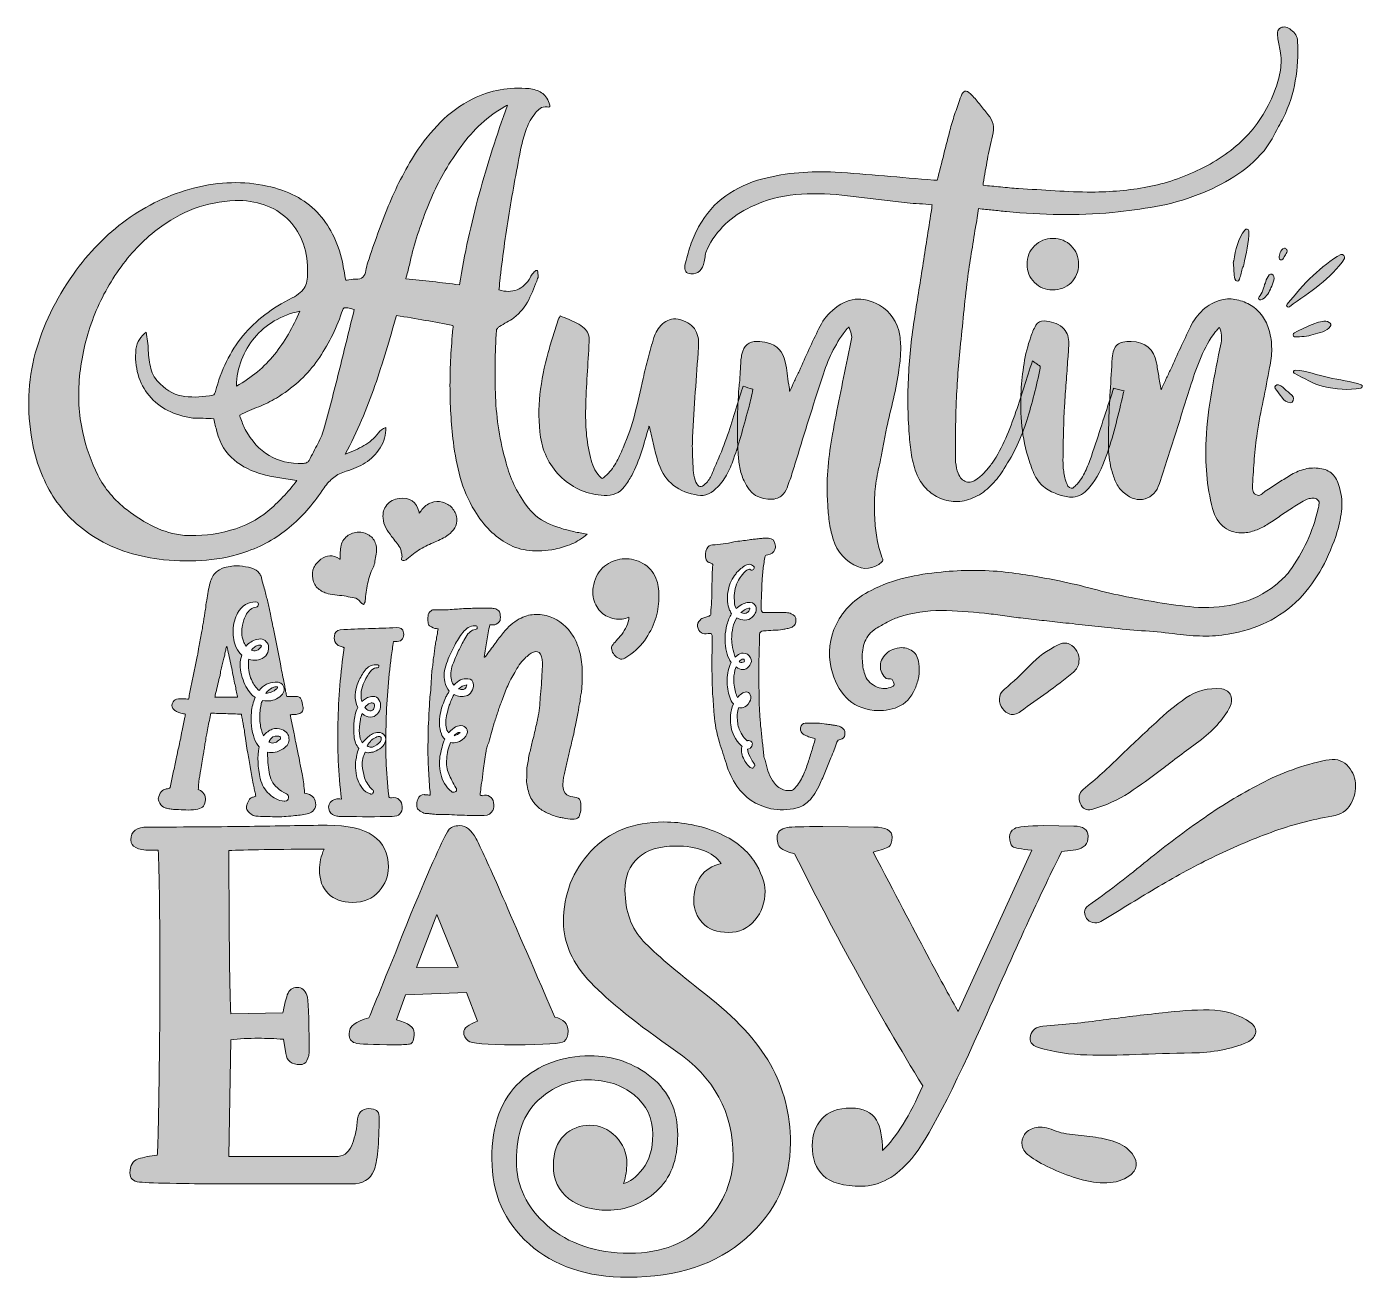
# Model space of a CAD drawing. Header units: inches. Extents: x 0.16 to 5.83, y -5.65 to -0.35.
import ezdxf

# ---------------------------------------------------------------- set-up
doc = ezdxf.new("R2010")
doc.units = ezdxf.units.IN
doc.header["$MEASUREMENT"] = 0
doc.layers.add('Layer 1', color=7, linetype='Continuous')

# ---------------------------------------------------------------- blocks, each defined once
blk = doc.blocks.new('block 3')
at = {"layer": 'Layer 1', "true_color": 0x231f20}
h = blk.add_hatch(color=250, dxfattribs=at)
h.dxf.hatch_style = 2
edge = h.paths.add_edge_path()
edge.add_spline(control_points=[(4.025, -0.9982), (4.0346, -0.9609), (4.044, -0.9242), (4.053, -0.8881), (4.062, -0.852), (4.0713, -0.8159), (4.081, -0.7798), (4.087, -0.757), (4.0939, -0.7341), (4.1017, -0.7112), (4.1096, -0.6884), (4.1177, -0.6655), (4.1261, -0.6426), (4.1345, -0.6174), (4.1478, -0.6138), (4.1658, -0.6318), (4.179, -0.6451), (4.1917, -0.6592), (4.2037, -0.6742), (4.2157, -0.6893), (4.2278, -0.7046), (4.2398, -0.7203), (4.2626, -0.7443), (4.2693, -0.7744), (4.2596, -0.8105), (4.2512, -0.843), (4.244, -0.8761), (4.238, -0.9098), (4.2319, -0.9435), (4.226, -0.9772), (4.2199, -1.0108), (4.2199, -1.0108), (4.2199, -1.0199), (4.2199, -1.0199), (4.244, -1.0223), (4.2687, -1.0247), (4.2939, -1.0271), (4.3192, -1.0295), (4.3445, -1.0319), (4.3697, -1.0343), (4.4215, -1.0367), (4.4732, -1.0397), (4.525, -1.0433), (4.5767, -1.0469), (4.6284, -1.0487), (4.6801, -1.0487), (4.7608, -1.0487), (4.8396, -1.0415), (4.9166, -1.0271), (4.9936, -1.0126), (5.0682, -0.9874), (5.1404, -0.9513), (5.2162, -0.9152), (5.2812, -0.8691), (5.3353, -0.8132), (5.3895, -0.7573), (5.431, -0.6896), (5.4599, -0.6101), (5.4695, -0.5837), (5.4764, -0.5572), (5.4806, -0.5308), (5.4848, -0.5043), (5.4845, -0.4772), (5.4797, -0.4495), (5.4773, -0.4399), (5.4752, -0.4303), (5.4734, -0.4206), (5.4716, -0.411), (5.4701, -0.4014), (5.4689, -0.3918), (5.4676, -0.3845), (5.4673, -0.3773), (5.468, -0.3701), (5.4686, -0.3629), (5.4731, -0.3569), (5.4815, -0.3521), (5.4887, -0.3485), (5.4962, -0.3476), (5.5041, -0.3494), (5.5119, -0.3512), (5.5188, -0.3551), (5.5248, -0.3611), (5.5429, -0.3731), (5.5525, -0.3894), (5.5537, -0.4098), (5.5561, -0.4676), (5.5528, -0.5232), (5.5438, -0.5768), (5.5347, -0.6303), (5.5176, -0.683), (5.4923, -0.7347), (5.4791, -0.7588), (5.4665, -0.7825), (5.4544, -0.806), (5.4424, -0.8295), (5.4279, -0.852), (5.4111, -0.8737), (5.3726, -0.9182), (5.3299, -0.9552), (5.283, -0.9847), (5.236, -1.0142), (5.1855, -1.0391), (5.1313, -1.0596), (5.0724, -1.0824), (5.0128, -1.0993), (4.9527, -1.1101), (4.8925, -1.1209), (4.8311, -1.1293), (4.7686, -1.1354), (4.6928, -1.1426), (4.6179, -1.1456), (4.5439, -1.1444), (4.4699, -1.1432), (4.395, -1.139), (4.3192, -1.1317), (4.2987, -1.1293), (4.2789, -1.1272), (4.2596, -1.1254), (4.2404, -1.1236), (4.2205, -1.1215), (4.2001, -1.1191), (4.1976, -1.1324), (4.1956, -1.1456), (4.1938, -1.1588), (4.192, -1.1721), (4.1899, -1.1853), (4.1874, -1.1985), (4.1814, -1.2358), (4.1754, -1.2728), (4.1694, -1.3095), (4.1633, -1.3462), (4.1579, -1.3832), (4.1532, -1.4205), (4.1471, -1.4687), (4.1417, -1.5168), (4.1369, -1.5649), (4.1321, -1.613), (4.1273, -1.6612), (4.1225, -1.7093), (4.114, -1.7911), (4.1083, -1.8723), (4.1053, -1.9529), (4.1023, -2.0336), (4.1014, -2.1142), (4.1026, -2.1948), (4.105, -2.2117), (4.1086, -2.2273), (4.1135, -2.2417), (4.1219, -2.261), (4.1333, -2.273), (4.1478, -2.2778), (4.1622, -2.2826), (4.1778, -2.2784), (4.1947, -2.2652), (4.2079, -2.2555), (4.2193, -2.2453), (4.2289, -2.2345), (4.2386, -2.2236), (4.2482, -2.2117), (4.2578, -2.1984), (4.2807, -2.1647), (4.3, -2.1295), (4.3156, -2.0928), (4.3312, -2.0561), (4.3457, -2.0185), (4.3589, -1.98), (4.3709, -1.9451), (4.3824, -1.9099), (4.3932, -1.8744), (4.404, -1.8389), (4.416, -1.8025), (4.4293, -1.7652), (4.4341, -1.7688), (4.4389, -1.7722), (4.4437, -1.7752), (4.4485, -1.7782), (4.4533, -1.7815), (4.4582, -1.7851), (4.4606, -1.7863), (4.4618, -1.7899), (4.4618, -1.7959), (4.4461, -1.8717), (4.4272, -1.9454), (4.405, -2.017), (4.3826, -2.0886), (4.3505, -2.1569), (4.3084, -2.2219), (4.2939, -2.2459), (4.2774, -2.2679), (4.2587, -2.2877), (4.2401, -2.3076), (4.2187, -2.3241), (4.1947, -2.3374), (4.1706, -2.3506), (4.146, -2.3584), (4.1207, -2.3608), (4.0954, -2.3632), (4.071, -2.3602), (4.0476, -2.3518), (4.0241, -2.3434), (4.0031, -2.3305), (3.9844, -2.313), (3.9657, -2.2956), (3.951, -2.2742), (3.9402, -2.2489), (3.9282, -2.2213), (3.9201, -2.193), (3.9158, -2.1641), (3.9116, -2.1352), (3.9083, -2.1058), (3.9059, -2.0757), (3.8999, -1.9926), (3.899, -1.9096), (3.9032, -1.8266), (3.9074, -1.7436), (3.9162, -1.6606), (3.9294, -1.5775), (3.9414, -1.5017), (3.9534, -1.4256), (3.9655, -1.3492), (3.9775, -1.2728), (3.9895, -1.1961), (4.0016, -1.1191), (4.0016, -1.1131), (4.0021, -1.1077), (4.0034, -1.1029), (3.9853, -1.1005), (3.9673, -1.099), (3.9492, -1.0984), (3.9312, -1.0978), (3.9137, -1.0963), (3.8969, -1.0938), (3.8969, -1.0938), (3.6208, -1.0614), (3.6208, -1.0614), (3.5546, -1.0554), (3.4893, -1.0548), (3.4249, -1.0596), (3.3606, -1.0644), (3.2971, -1.0818), (3.2345, -1.1119), (3.1936, -1.1312), (3.1575, -1.1555), (3.1262, -1.185), (3.0949, -1.2145), (3.0691, -1.2503), (3.0486, -1.2924), (3.045, -1.3008), (3.0426, -1.3092), (3.0414, -1.3176), (3.0402, -1.3261), (3.0384, -1.3351), (3.036, -1.3447), (3.0336, -1.3616), (3.0276, -1.3745), (3.0179, -1.3835), (3.0083, -1.3925), (2.9957, -1.3965), (2.98, -1.3952), (2.9596, -1.3941), (2.9511, -1.382), (2.9548, -1.3592), (2.9608, -1.3315), (2.9686, -1.3038), (2.9782, -1.2761), (2.9879, -1.2485), (2.9993, -1.222), (3.0125, -1.1967), (3.0438, -1.1414), (3.0823, -1.0974), (3.128, -1.065), (3.1738, -1.0325), (3.2261, -1.0084), (3.285, -0.9928), (3.3356, -0.9796), (3.3864, -0.9708), (3.4376, -0.9666), (3.4887, -0.9624), (3.5401, -0.9615), (3.5919, -0.9639), (3.6617, -0.9687), (3.7315, -0.9741), (3.8012, -0.9801), (3.871, -0.9862), (3.9408, -0.9922), (4.0106, -0.9982), (4.0106, -0.9982), (4.025, -0.9982), (4.025, -0.9982)], knot_values=[0, 0, 0, 0, 1, 1, 1, 2, 2, 2, 3, 3, 3, 4, 4, 4, 5, 5, 5, 6, 6, 6, 7, 7, 7, 8, 8, 8, 9, 9, 9, 10, 10, 10, 11, 11, 11, 12, 12, 12, 13, 13, 13, 14, 14, 14, 15, 15, 15, 16, 16, 16, 17, 17, 17, 18, 18, 18, 19, 19, 19, 20, 20, 20, 21, 21, 21, 22, 22, 22, 23, 23, 23, 24, 24, 24, 25, 25, 25, 26, 26, 26, 27, 27, 27, 28, 28, 28, 29, 29, 29, 30, 30, 30, 31, 31, 31, 32, 32, 32, 33, 33, 33, 34, 34, 34, 35, 35, 35, 36, 36, 36, 37, 37, 37, 38, 38, 38, 39, 39, 39, 40, 40, 40, 41, 41, 41, 42, 42, 42, 43, 43, 43, 44, 44, 44, 45, 45, 45, 46, 46, 46, 47, 47, 47, 48, 48, 48, 49, 49, 49, 50, 50, 50, 51, 51, 51, 52, 52, 52, 53, 53, 53, 54, 54, 54, 55, 55, 55, 56, 56, 56, 57, 57, 57, 58, 58, 58, 59, 59, 59, 60, 60, 60, 61, 61, 61, 62, 62, 62, 63, 63, 63, 64, 64, 64, 65, 65, 65, 66, 66, 66, 67, 67, 67, 68, 68, 68, 69, 69, 69, 70, 70, 70, 71, 71, 71, 72, 72, 72, 73, 73, 73, 74, 74, 74, 75, 75, 75, 76, 76, 76, 77, 77, 77, 78, 78, 78, 79, 79, 79, 80, 80, 80, 81, 81, 81, 82, 82, 82, 83, 83, 83, 84, 84, 84, 85, 85, 85, 86, 86, 86, 87, 87, 87, 88, 88, 88, 89, 89, 89, 90, 90, 90, 91, 91, 91, 92, 92, 92, 93, 93, 93, 94, 94, 94, 95, 95, 95, 96, 96, 96, 96], degree=3, periodic=1)
h = blk.add_hatch(color=250, dxfattribs=at)
h.dxf.hatch_style = 2
edge = h.paths.add_edge_path()
edge.add_spline(control_points=[(1.5164, -1.4223), (1.5164, -1.4223), (1.5218, -1.4223), (1.5218, -1.4223), (1.5326, -1.4199), (1.5446, -1.4187), (1.5579, -1.4187), (1.5711, -1.4187), (1.5813, -1.4157), (1.5886, -1.4097), (1.5958, -1.4037), (1.6003, -1.3943), (1.6021, -1.3817), (1.6039, -1.3691), (1.6066, -1.3573), (1.6102, -1.3465), (1.6366, -1.2659), (1.6655, -1.1868), (1.6968, -1.1092), (1.7281, -1.0316), (1.7666, -0.9567), (1.8123, -0.8845), (1.8436, -0.8364), (1.8788, -0.7925), (1.9179, -0.7527), (1.957, -0.713), (2.003, -0.6799), (2.056, -0.6535), (2.0933, -0.6343), (2.1318, -0.6213), (2.1715, -0.6147), (2.2112, -0.6081), (2.2521, -0.6065), (2.2942, -0.6101), (2.3147, -0.6126), (2.3321, -0.6183), (2.3466, -0.6273), (2.361, -0.6363), (2.3718, -0.6511), (2.3791, -0.6715), (2.385, -0.6848), (2.3821, -0.6902), (2.37, -0.6878), (2.358, -0.6866), (2.3484, -0.6887), (2.3412, -0.6941), (2.3339, -0.6995), (2.3273, -0.7058), (2.3213, -0.713), (2.3044, -0.7335), (2.2918, -0.7554), (2.2834, -0.7789), (2.275, -0.8024), (2.2678, -0.8267), (2.2617, -0.852), (2.2425, -0.9483), (2.225, -1.0439), (2.2094, -1.139), (2.1938, -1.234), (2.1805, -1.3303), (2.1697, -1.4277), (2.1685, -1.4338), (2.1679, -1.4398), (2.1679, -1.4458), (2.1679, -1.4518), (2.1673, -1.4578), (2.1661, -1.4638), (2.1938, -1.4723), (2.2193, -1.472), (2.2428, -1.4629), (2.2663, -1.4539), (2.2852, -1.4362), (2.2996, -1.4097), (2.3021, -1.4037), (2.3053, -1.3986), (2.3096, -1.3943), (2.3138, -1.3901), (2.3183, -1.3856), (2.3231, -1.3808), (2.3267, -1.3808), (2.3291, -1.3814), (2.3303, -1.3826), (2.3303, -1.3886), (2.3309, -1.3943), (2.3321, -1.3998), (2.3333, -1.4052), (2.3327, -1.4103), (2.3303, -1.4151), (2.3195, -1.4464), (2.3069, -1.4765), (2.2924, -1.5054), (2.278, -1.5342), (2.2569, -1.5601), (2.2292, -1.5829), (2.2196, -1.589), (2.2097, -1.595), (2.1995, -1.601), (2.1892, -1.607), (2.1787, -1.613), (2.1679, -1.619), (2.1655, -1.6215), (2.1628, -1.6242), (2.1598, -1.6272), (2.1567, -1.6302), (2.1552, -1.6329), (2.1552, -1.6353), (2.1492, -1.7304), (2.148, -1.8245), (2.1516, -1.9177), (2.1552, -2.011), (2.1703, -2.1045), (2.1968, -2.1984), (2.2124, -2.2597), (2.2407, -2.3193), (2.2816, -2.3771), (2.3069, -2.412), (2.3369, -2.4372), (2.3718, -2.4529), (2.4067, -2.4685), (2.444, -2.4805), (2.4837, -2.489), (2.4933, -2.4914), (2.5024, -2.4932), (2.5108, -2.4944), (2.5192, -2.4956), (2.5289, -2.4974), (2.5397, -2.4998), (2.5192, -2.5178), (2.4976, -2.5317), (2.4747, -2.5413), (2.4518, -2.5509), (2.4284, -2.5581), (2.4043, -2.563), (2.3261, -2.5786), (2.2593, -2.5714), (2.204, -2.5413), (2.1486, -2.5112), (2.1017, -2.4643), (2.0632, -2.4005), (2.0355, -2.3548), (2.0151, -2.3079), (2.0019, -2.2597), (1.9886, -2.2117), (1.979, -2.1617), (1.973, -2.11), (1.9633, -2.0294), (1.9585, -1.949), (1.9585, -1.869), (1.9585, -1.789), (1.9627, -1.7087), (1.9712, -1.6281), (1.9724, -1.6257), (1.9727, -1.6236), (1.9721, -1.6218), (1.9714, -1.6199), (1.9712, -1.6179), (1.9712, -1.6154), (1.9327, -1.607), (1.8936, -1.5995), (1.8539, -1.5929), (1.8141, -1.5863), (1.7732, -1.5793), (1.7311, -1.5721), (1.7034, -1.6732), (1.673, -1.7724), (1.64, -1.8699), (1.6069, -1.9674), (1.5651, -2.0642), (1.5146, -2.1605), (1.5434, -2.1497), (1.5696, -2.1376), (1.5931, -2.1244), (1.6165, -2.1112), (1.6373, -2.0931), (1.6553, -2.0702), (1.6613, -2.0606), (1.6715, -2.0528), (1.686, -2.0468), (1.6872, -2.0781), (1.6794, -2.107), (1.6625, -2.1334), (1.6445, -2.1611), (1.6234, -2.1825), (1.5994, -2.1975), (1.5753, -2.2126), (1.5482, -2.2243), (1.5182, -2.2327), (1.4977, -2.2387), (1.4803, -2.2474), (1.4658, -2.2588), (1.4514, -2.2703), (1.4375, -2.285), (1.4243, -2.3031), (1.3846, -2.3644), (1.3386, -2.4179), (1.2863, -2.4637), (1.2339, -2.5094), (1.1722, -2.5455), (1.1013, -2.572), (1.0435, -2.5924), (0.9848, -2.6051), (0.9253, -2.6099), (0.8657, -2.6147), (0.8052, -2.6141), (0.7439, -2.6081), (0.6921, -2.6021), (0.6419, -2.5918), (0.5932, -2.5774), (0.5444, -2.563), (0.4978, -2.5419), (0.4533, -2.5142), (0.3775, -2.4661), (0.3179, -2.4074), (0.2746, -2.3383), (0.2313, -2.2691), (0.2018, -2.1912), (0.1862, -2.1045), (0.1633, -1.9734), (0.1679, -1.8495), (0.1997, -1.7328), (0.2316, -1.6161), (0.2855, -1.5042), (0.3613, -1.3971), (0.4262, -1.3056), (0.5011, -1.2289), (0.586, -1.1669), (0.6708, -1.105), (0.7673, -1.0596), (0.8756, -1.0307), (0.9815, -1.0042), (1.0838, -1.0018), (1.1824, -1.0235), (1.2715, -1.0427), (1.3422, -1.0794), (1.3946, -1.1335), (1.4469, -1.1877), (1.4826, -1.2581), (1.5019, -1.3447), (1.5043, -1.358), (1.5067, -1.3709), (1.5091, -1.3835), (1.5115, -1.3962), (1.5139, -1.4091), (1.5164, -1.4223)], knot_values=[0, 0, 0, 0, 1, 1, 1, 2, 2, 2, 3, 3, 3, 4, 4, 4, 5, 5, 5, 6, 6, 6, 7, 7, 7, 8, 8, 8, 9, 9, 9, 10, 10, 10, 11, 11, 11, 12, 12, 12, 13, 13, 13, 14, 14, 14, 15, 15, 15, 16, 16, 16, 17, 17, 17, 18, 18, 18, 19, 19, 19, 20, 20, 20, 21, 21, 21, 22, 22, 22, 23, 23, 23, 24, 24, 24, 25, 25, 25, 26, 26, 26, 27, 27, 27, 28, 28, 28, 29, 29, 29, 30, 30, 30, 31, 31, 31, 32, 32, 32, 33, 33, 33, 34, 34, 34, 35, 35, 35, 36, 36, 36, 37, 37, 37, 38, 38, 38, 39, 39, 39, 40, 40, 40, 41, 41, 41, 42, 42, 42, 43, 43, 43, 44, 44, 44, 45, 45, 45, 46, 46, 46, 47, 47, 47, 48, 48, 48, 49, 49, 49, 50, 50, 50, 51, 51, 51, 52, 52, 52, 53, 53, 53, 54, 54, 54, 55, 55, 55, 56, 56, 56, 57, 57, 57, 58, 58, 58, 59, 59, 59, 60, 60, 60, 61, 61, 61, 62, 62, 62, 63, 63, 63, 64, 64, 64, 65, 65, 65, 66, 66, 66, 67, 67, 67, 68, 68, 68, 69, 69, 69, 70, 70, 70, 71, 71, 71, 72, 72, 72, 73, 73, 73, 74, 74, 74, 75, 75, 75, 76, 76, 76, 77, 77, 77, 78, 78, 78, 79, 79, 79, 80, 80, 80, 81, 81, 81, 81], degree=3, periodic=1)
edge = h.paths.add_edge_path()
edge.add_spline(control_points=[(1.3088, -2.2724), (1.2835, -2.2676), (1.2594, -2.2637), (1.2366, -2.2607), (1.2137, -2.2577), (1.1909, -2.2532), (1.168, -2.2471), (1.1187, -2.2339), (1.0769, -2.2131), (1.0426, -2.1849), (1.0083, -2.1566), (0.9839, -2.1166), (0.9695, -2.0648), (0.9671, -2.0552), (0.965, -2.0462), (0.9632, -2.0378), (0.9614, -2.0294), (0.9592, -2.0203), (0.9569, -2.0107), (0.9412, -2.0095), (0.9262, -2.0086), (0.9117, -2.008), (0.8973, -2.0074), (0.8829, -2.0071), (0.8684, -2.0071), (0.8287, -2.0023), (0.7932, -1.9917), (0.7619, -1.9755), (0.7306, -1.9593), (0.7042, -1.9382), (0.6826, -1.9123), (0.6609, -1.8865), (0.6452, -1.8567), (0.6356, -1.823), (0.626, -1.7893), (0.623, -1.7532), (0.6266, -1.7147), (0.629, -1.6991), (0.6338, -1.6855), (0.641, -1.6741), (0.6483, -1.6627), (0.6579, -1.6522), (0.6699, -1.6425), (0.6723, -1.6558), (0.6744, -1.6687), (0.6762, -1.6813), (0.678, -1.694), (0.6789, -1.7069), (0.6789, -1.7201), (0.6801, -1.7478), (0.6837, -1.7737), (0.6898, -1.7977), (0.6958, -1.8218), (0.709, -1.8435), (0.7294, -1.8627), (0.7607, -1.894), (0.7956, -1.9117), (0.8341, -1.9159), (0.8726, -1.9202), (0.9124, -1.9181), (0.9533, -1.9096), (0.9556, -1.9096), (0.9577, -1.9078), (0.9595, -1.9042), (0.9614, -1.9006), (0.9629, -1.8976), (0.9641, -1.8952), (0.9869, -1.8037), (1.0257, -1.7249), (1.0805, -1.6588), (1.1352, -1.5926), (1.2047, -1.5391), (1.2889, -1.4981), (1.3166, -1.4837), (1.335, -1.4674), (1.344, -1.4494), (1.353, -1.4313), (1.3563, -1.4085), (1.3539, -1.3808), (1.3539, -1.3808), (1.3539, -1.3772), (1.3539, -1.3772), (1.3539, -1.3327), (1.3464, -1.2921), (1.3314, -1.2554), (1.3163, -1.2187), (1.2953, -1.1874), (1.2682, -1.1615), (1.2411, -1.1357), (1.2086, -1.1161), (1.1707, -1.1029), (1.1328, -1.0896), (1.0916, -1.0836), (1.0471, -1.0848), (0.9857, -1.0873), (0.928, -1.0987), (0.8738, -1.1191), (0.8197, -1.1396), (0.7673, -1.1691), (0.7168, -1.2076), (0.6555, -1.2545), (0.6013, -1.3113), (0.5544, -1.3781), (0.5075, -1.4449), (0.4698, -1.5168), (0.4416, -1.5938), (0.4133, -1.6708), (0.3953, -1.7499), (0.3875, -1.8311), (0.3796, -1.9123), (0.3841, -1.9915), (0.401, -2.0684), (0.4154, -2.1334), (0.4368, -2.1939), (0.4651, -2.2498), (0.4933, -2.3058), (0.5345, -2.3548), (0.5887, -2.3969), (0.626, -2.4258), (0.6645, -2.4498), (0.7042, -2.4691), (0.7439, -2.4883), (0.7866, -2.5004), (0.8323, -2.5052), (0.8973, -2.5088), (0.9623, -2.5016), (1.0273, -2.4835), (1.0886, -2.4667), (1.1415, -2.4396), (1.1861, -2.4023), (1.2306, -2.365), (1.2715, -2.3217), (1.3088, -2.2724)], knot_values=[0, 0, 0, 0, 1, 1, 1, 2, 2, 2, 3, 3, 3, 4, 4, 4, 5, 5, 5, 6, 6, 6, 7, 7, 7, 8, 8, 8, 9, 9, 9, 10, 10, 10, 11, 11, 11, 12, 12, 12, 13, 13, 13, 14, 14, 14, 15, 15, 15, 16, 16, 16, 17, 17, 17, 18, 18, 18, 19, 19, 19, 20, 20, 20, 21, 21, 21, 22, 22, 22, 23, 23, 23, 24, 24, 24, 25, 25, 25, 26, 26, 26, 27, 27, 27, 28, 28, 28, 29, 29, 29, 30, 30, 30, 31, 31, 31, 32, 32, 32, 33, 33, 33, 34, 34, 34, 35, 35, 35, 36, 36, 36, 37, 37, 37, 38, 38, 38, 39, 39, 39, 40, 40, 40, 41, 41, 41, 42, 42, 42, 43, 43, 43, 44, 44, 44, 44], degree=3, periodic=1)
edge = h.paths.add_edge_path()
edge.add_spline(control_points=[(1.0525, -1.8717), (1.1175, -1.8356), (1.1713, -1.7908), (1.2141, -1.7373), (1.2568, -1.6837), (1.2925, -1.6227), (1.3214, -1.5541), (1.2817, -1.5625), (1.2456, -1.5763), (1.2131, -1.5956), (1.1806, -1.6148), (1.1527, -1.6386), (1.1292, -1.6669), (1.1058, -1.6952), (1.0874, -1.7264), (1.0742, -1.7607), (1.0609, -1.795), (1.0537, -1.832), (1.0525, -1.8717)], knot_values=[0, 0, 0, 0, 1, 1, 1, 2, 2, 2, 3, 3, 3, 4, 4, 4, 5, 5, 5, 6, 6, 6, 6], degree=3, periodic=1)
edge = h.paths.add_edge_path()
edge.add_spline(control_points=[(1.5525, -1.5468), (1.5296, -1.5396), (1.5154, -1.5376), (1.51, -1.5405), (1.5046, -1.5436), (1.4995, -1.5547), (1.4947, -1.5739), (1.4682, -1.6461), (1.4333, -1.712), (1.39, -1.7715), (1.3467, -1.8311), (1.2907, -1.8814), (1.2222, -1.9223), (1.1981, -1.9367), (1.1731, -1.949), (1.1473, -1.9593), (1.1214, -1.9695), (1.0946, -1.9812), (1.067, -1.9944), (1.067, -1.9944), (1.067, -1.998), (1.067, -1.998), (1.067, -2.0005), (1.0675, -2.0023), (1.0688, -2.0035), (1.0724, -2.0131), (1.0757, -2.0222), (1.0787, -2.0305), (1.0817, -2.039), (1.0856, -2.0474), (1.0904, -2.0558), (1.1433, -2.1545), (1.2246, -2.2026), (1.3341, -2.2002), (1.3389, -2.2002), (1.344, -2.199), (1.3494, -2.1966), (1.3548, -2.1942), (1.3587, -2.1912), (1.3611, -2.1876), (1.3732, -2.1635), (1.3855, -2.1397), (1.3982, -2.1163), (1.4108, -2.0928), (1.4201, -2.0691), (1.4261, -2.045), (1.449, -1.962), (1.4706, -1.8789), (1.4911, -1.7959), (1.5115, -1.7129), (1.532, -1.6299), (1.5525, -1.5468)], knot_values=[0, 0, 0, 0, 1, 1, 1, 2, 2, 2, 3, 3, 3, 4, 4, 4, 5, 5, 5, 6, 6, 6, 7, 7, 7, 8, 8, 8, 9, 9, 9, 10, 10, 10, 11, 11, 11, 12, 12, 12, 13, 13, 13, 14, 14, 14, 15, 15, 15, 16, 16, 16, 17, 17, 17, 17], degree=3, periodic=1)
edge = h.paths.add_edge_path()
edge.add_spline(control_points=[(2.2022, -0.6805), (2.1961, -0.683), (2.192, -0.6851), (2.1895, -0.6869), (2.1871, -0.6887), (2.1847, -0.6902), (2.1823, -0.6914), (2.1438, -0.7142), (2.1095, -0.7404), (2.0795, -0.7699), (2.0494, -0.7994), (2.0217, -0.8322), (1.9964, -0.8682), (1.9483, -0.9344), (1.9089, -1.0036), (1.8782, -1.0758), (1.8476, -1.148), (1.8214, -1.2232), (1.7997, -1.3014), (1.7949, -1.3207), (1.7904, -1.3396), (1.7862, -1.3582), (1.782, -1.3769), (1.7769, -1.3965), (1.7708, -1.4169), (1.8093, -1.4205), (1.8472, -1.4244), (1.8845, -1.4286), (1.9218, -1.4329), (1.9597, -1.4374), (1.9983, -1.4422), (2.0199, -1.3111), (2.0479, -1.1829), (2.0822, -1.0578), (2.1165, -0.9326), (2.1564, -0.8069), (2.2022, -0.6805)], knot_values=[0, 0, 0, 0, 1, 1, 1, 2, 2, 2, 3, 3, 3, 4, 4, 4, 5, 5, 5, 6, 6, 6, 7, 7, 7, 8, 8, 8, 9, 9, 9, 10, 10, 10, 11, 11, 11, 12, 12, 12, 12], degree=3, periodic=1)
h = blk.add_hatch(color=250, dxfattribs=at)
h.dxf.hatch_style = 2
edge = h.paths.add_edge_path()
edge.add_spline(control_points=[(4.7722, -1.8807), (4.7794, -1.8832), (4.7866, -1.885), (4.7938, -1.8862), (4.801, -1.8874), (4.8089, -1.8892), (4.8173, -1.8916), (4.8149, -1.8988), (4.8125, -1.9084), (4.8101, -1.9205), (4.8004, -1.9626), (4.7902, -2.0044), (4.7794, -2.0459), (4.7685, -2.0874), (4.7559, -2.1286), (4.7415, -2.1695), (4.7246, -2.2189), (4.7018, -2.2622), (4.6729, -2.2995), (4.6645, -2.3091), (4.6551, -2.3178), (4.6449, -2.3256), (4.6347, -2.3335), (4.623, -2.3386), (4.6098, -2.341), (4.5989, -2.3434), (4.5887, -2.3437), (4.5791, -2.3419), (4.5694, -2.3401), (4.5598, -2.338), (4.5502, -2.3356), (4.5273, -2.3283), (4.5069, -2.319), (4.4888, -2.3076), (4.4708, -2.2962), (4.4557, -2.2802), (4.4437, -2.2597), (4.4377, -2.2489), (4.4326, -2.2375), (4.4283, -2.2255), (4.4241, -2.2135), (4.4196, -2.2008), (4.4148, -2.1876), (4.3992, -2.1395), (4.389, -2.0907), (4.3841, -2.0414), (4.3793, -1.9921), (4.3781, -1.9421), (4.3805, -1.8916), (4.3829, -1.8531), (4.3872, -1.8146), (4.3932, -1.7761), (4.3992, -1.7376), (4.4088, -1.6997), (4.422, -1.6624), (4.4268, -1.6467), (4.4341, -1.6305), (4.4437, -1.6136), (4.4521, -1.6004), (4.4635, -1.5944), (4.478, -1.5956), (4.4924, -1.5968), (4.5063, -1.5992), (4.5195, -1.6028), (4.5327, -1.6064), (4.5448, -1.613), (4.5556, -1.6227), (4.5737, -1.6395), (4.5827, -1.6594), (4.5827, -1.6822), (4.5827, -1.6955), (4.5824, -1.7078), (4.5818, -1.7192), (4.5811, -1.7307), (4.5803, -1.743), (4.5791, -1.7562), (4.5766, -1.7899), (4.5742, -1.8233), (4.5718, -1.8564), (4.5694, -1.8895), (4.567, -1.9229), (4.5646, -1.9566), (4.561, -2.024), (4.5592, -2.0907), (4.5592, -2.1569), (4.558, -2.1761), (4.558, -2.1948), (4.5592, -2.2128), (4.5604, -2.2309), (4.5634, -2.2489), (4.5682, -2.267), (4.5694, -2.273), (4.5709, -2.2781), (4.5727, -2.2823), (4.5745, -2.2865), (4.5766, -2.291), (4.5791, -2.2958), (4.5887, -2.3067), (4.5977, -2.3079), (4.6061, -2.2995), (4.6109, -2.2947), (4.6154, -2.2901), (4.6197, -2.2859), (4.6239, -2.2817), (4.6278, -2.2766), (4.6314, -2.2706), (4.6446, -2.2514), (4.6551, -2.2315), (4.663, -2.211), (4.6708, -2.1906), (4.6783, -2.1701), (4.6855, -2.1497), (4.7, -2.1063), (4.7141, -2.063), (4.728, -2.0197), (4.7418, -1.9764), (4.7559, -1.9331), (4.7704, -1.8898), (4.7704, -1.8874), (4.7707, -1.8859), (4.7713, -1.8853), (4.7718, -1.8847), (4.7722, -1.8832), (4.7722, -1.8807)], knot_values=[0, 0, 0, 0, 1, 1, 1, 2, 2, 2, 3, 3, 3, 4, 4, 4, 5, 5, 5, 6, 6, 6, 7, 7, 7, 8, 8, 8, 9, 9, 9, 10, 10, 10, 11, 11, 11, 12, 12, 12, 13, 13, 13, 14, 14, 14, 15, 15, 15, 16, 16, 16, 17, 17, 17, 18, 18, 18, 19, 19, 19, 20, 20, 20, 21, 21, 21, 22, 22, 22, 23, 23, 23, 24, 24, 24, 25, 25, 25, 26, 26, 26, 27, 27, 27, 28, 28, 28, 29, 29, 29, 30, 30, 30, 31, 31, 31, 32, 32, 32, 33, 33, 33, 34, 34, 34, 35, 35, 35, 36, 36, 36, 37, 37, 37, 38, 38, 38, 39, 39, 39, 40, 40, 40, 41, 41, 41, 41], degree=3, periodic=1)
edge = h.paths.add_edge_path()
edge.add_spline(control_points=[(4.5159, -1.2455), (4.5471, -1.2455), (4.573, -1.256), (4.5935, -1.277), (4.6139, -1.2981), (4.6242, -1.3243), (4.6242, -1.3555), (4.6242, -1.3868), (4.6136, -1.4127), (4.5926, -1.4332), (4.5715, -1.4536), (4.5453, -1.4638), (4.5141, -1.4638), (4.484, -1.4638), (4.4584, -1.4533), (4.4374, -1.4323), (4.4164, -1.4112), (4.4058, -1.3856), (4.4058, -1.3555), (4.4058, -1.3243), (4.4164, -1.2981), (4.4374, -1.277), (4.4584, -1.256), (4.4846, -1.2455), (4.5159, -1.2455)], knot_values=[0, 0, 0, 0, 1, 1, 1, 2, 2, 2, 3, 3, 3, 4, 4, 4, 5, 5, 5, 6, 6, 6, 7, 7, 7, 8, 8, 8, 8], degree=3, periodic=1)
h = blk.add_hatch(color=250, dxfattribs=at)
h.dxf.hatch_style = 2
edge = h.paths.add_edge_path()
edge.add_spline(control_points=[(3.4005, -1.8934), (3.4065, -1.8789), (3.4129, -1.8645), (3.4195, -1.8501), (3.4261, -1.8356), (3.433, -1.8212), (3.4403, -1.8067), (3.4535, -1.7767), (3.467, -1.7466), (3.4808, -1.7165), (3.4947, -1.6864), (3.5088, -1.657), (3.5232, -1.6281), (3.5353, -1.5992), (3.5545, -1.5733), (3.581, -1.5505), (3.6424, -1.4951), (3.7085, -1.4879), (3.7795, -1.5288), (3.8277, -1.5565), (3.8565, -1.5992), (3.8662, -1.657), (3.8698, -1.681), (3.871, -1.7051), (3.8698, -1.7291), (3.8686, -1.7532), (3.8662, -1.7773), (3.8626, -1.8013), (3.8565, -1.8435), (3.8487, -1.885), (3.8391, -1.9259), (3.8295, -1.9668), (3.8198, -2.0083), (3.8102, -2.0504), (3.8054, -2.0709), (3.8015, -2.091), (3.7985, -2.1109), (3.7955, -2.1307), (3.7916, -2.1509), (3.7868, -2.1713), (3.7843, -2.187), (3.7814, -2.202), (3.7777, -2.2165), (3.7741, -2.2309), (3.7711, -2.2459), (3.7687, -2.2616), (3.7627, -2.2929), (3.7594, -2.3247), (3.7588, -2.3572), (3.7582, -2.3897), (3.7591, -2.4222), (3.7615, -2.4547), (3.7639, -2.4811), (3.7675, -2.507), (3.7723, -2.5323), (3.7771, -2.5575), (3.7843, -2.5822), (3.794, -2.6063), (3.7952, -2.6099), (3.794, -2.6135), (3.7904, -2.6171), (3.7543, -2.6496), (3.7146, -2.6538), (3.6712, -2.6297), (3.6219, -2.6009), (3.5906, -2.5575), (3.5774, -2.4998), (3.5714, -2.4757), (3.5672, -2.4513), (3.5648, -2.4267), (3.5623, -2.402), (3.5605, -2.3777), (3.5593, -2.3536), (3.5569, -2.3067), (3.5578, -2.2601), (3.5621, -2.2137), (3.5663, -2.1674), (3.5726, -2.1214), (3.581, -2.0757), (3.5906, -2.0215), (3.6009, -1.968), (3.6117, -1.915), (3.6225, -1.8621), (3.6333, -1.8085), (3.6442, -1.7544), (3.6442, -1.7544), (3.6604, -1.6786), (3.6604, -1.6786), (3.6628, -1.669), (3.6628, -1.6594), (3.6604, -1.6497), (3.658, -1.6401), (3.6544, -1.6305), (3.6496, -1.6209), (3.6484, -1.6221), (3.6475, -1.6233), (3.6469, -1.6245), (3.6462, -1.6257), (3.6448, -1.6269), (3.6424, -1.6281), (3.5979, -1.6846), (3.5648, -1.7484), (3.5431, -1.8194), (3.5046, -1.9337), (3.4685, -2.0474), (3.4348, -2.1605), (3.4276, -2.1834), (3.4207, -2.2056), (3.4141, -2.2273), (3.4075, -2.2489), (3.3999, -2.2712), (3.3915, -2.294), (3.3879, -2.3061), (3.3813, -2.3181), (3.3717, -2.3301), (3.362, -2.3422), (3.347, -2.3494), (3.3265, -2.3518), (3.2712, -2.3554), (3.2309, -2.3295), (3.2056, -2.2742), (3.1972, -2.255), (3.1912, -2.2357), (3.1876, -2.2165), (3.1839, -2.1972), (3.1816, -2.1774), (3.1803, -2.1569), (3.178, -2.1112), (3.177, -2.0651), (3.1777, -2.0188), (3.1783, -1.9725), (3.1803, -1.9265), (3.1839, -1.8807), (3.1864, -1.8591), (3.1882, -1.8377), (3.1894, -1.8167), (3.1906, -1.7956), (3.1918, -1.7743), (3.193, -1.7526), (3.1942, -1.7502), (3.1948, -1.7475), (3.1948, -1.7445), (3.1948, -1.7415), (3.1954, -1.7388), (3.1966, -1.7364), (3.2038, -1.7003), (3.2255, -1.6822), (3.2616, -1.6822), (3.276, -1.6822), (3.2904, -1.684), (3.3049, -1.6876), (3.3458, -1.6985), (3.371, -1.7255), (3.3807, -1.7688), (3.3843, -1.7857), (3.387, -1.802), (3.3888, -1.8176), (3.3906, -1.8332), (3.3927, -1.8495), (3.3951, -1.8663), (3.3975, -1.8783), (3.3987, -1.8874), (3.3987, -1.8934), (3.3987, -1.8934), (3.4005, -1.8934), (3.4005, -1.8934)], knot_values=[0, 0, 0, 0, 1, 1, 1, 2, 2, 2, 3, 3, 3, 4, 4, 4, 5, 5, 5, 6, 6, 6, 7, 7, 7, 8, 8, 8, 9, 9, 9, 10, 10, 10, 11, 11, 11, 12, 12, 12, 13, 13, 13, 14, 14, 14, 15, 15, 15, 16, 16, 16, 17, 17, 17, 18, 18, 18, 19, 19, 19, 20, 20, 20, 21, 21, 21, 22, 22, 22, 23, 23, 23, 24, 24, 24, 25, 25, 25, 26, 26, 26, 27, 27, 27, 28, 28, 28, 29, 29, 29, 30, 30, 30, 31, 31, 31, 32, 32, 32, 33, 33, 33, 34, 34, 34, 35, 35, 35, 36, 36, 36, 37, 37, 37, 38, 38, 38, 39, 39, 39, 40, 40, 40, 41, 41, 41, 42, 42, 42, 43, 43, 43, 44, 44, 44, 45, 45, 45, 46, 46, 46, 47, 47, 47, 48, 48, 48, 49, 49, 49, 50, 50, 50, 51, 51, 51, 52, 52, 52, 53, 53, 53, 54, 54, 54, 55, 55, 55, 55], degree=3, periodic=1)
h = blk.add_hatch(color=250, dxfattribs=at)
h.dxf.hatch_style = 2
edge = h.paths.add_edge_path()
edge.add_spline(control_points=[(5.2216, -1.6227), (5.2179, -1.6263), (5.2149, -1.6296), (5.2125, -1.6326), (5.2101, -1.6356), (5.2077, -1.6383), (5.2053, -1.6407), (5.18, -1.6744), (5.1596, -1.7099), (5.1439, -1.7472), (5.1283, -1.7845), (5.1144, -1.823), (5.1024, -1.8627), (5.0796, -1.9337), (5.0573, -2.0041), (5.0356, -2.0739), (5.014, -2.1437), (4.9911, -2.2141), (4.9671, -2.285), (4.9563, -2.3199), (4.9361, -2.3416), (4.9066, -2.35), (4.8771, -2.3584), (4.848, -2.3506), (4.8191, -2.3265), (4.8046, -2.3145), (4.7936, -2.3007), (4.7857, -2.285), (4.7779, -2.2694), (4.7716, -2.2525), (4.7667, -2.2345), (4.7571, -2.202), (4.752, -2.1692), (4.7514, -2.1361), (4.7508, -2.103), (4.7511, -2.0697), (4.7523, -2.036), (4.7535, -1.989), (4.7556, -1.9418), (4.7586, -1.8943), (4.7616, -1.8468), (4.7644, -1.7995), (4.7667, -1.7526), (4.7692, -1.7262), (4.7764, -1.7075), (4.7884, -1.6967), (4.8004, -1.6858), (4.8203, -1.681), (4.848, -1.6822), (4.9081, -1.6846), (4.9436, -1.7147), (4.9545, -1.7724), (4.9581, -1.7905), (4.9614, -1.8092), (4.9644, -1.8284), (4.9674, -1.8477), (4.9707, -1.8675), (4.9743, -1.888), (4.9815, -1.8723), (4.9884, -1.8573), (4.995, -1.8428), (5.0017, -1.8284), (5.0086, -1.814), (5.0158, -1.7995), (5.029, -1.7695), (5.0426, -1.7397), (5.0564, -1.7102), (5.0702, -1.6807), (5.0844, -1.6509), (5.0988, -1.6209), (5.1121, -1.5932), (5.1298, -1.5691), (5.1521, -1.5487), (5.1743, -1.5282), (5.2011, -1.5138), (5.2324, -1.5054), (5.2528, -1.5006), (5.2739, -1.5006), (5.2956, -1.5054), (5.3172, -1.5102), (5.3373, -1.5183), (5.356, -1.5297), (5.3747, -1.5412), (5.3906, -1.5562), (5.4039, -1.5748), (5.4171, -1.5935), (5.4267, -1.6136), (5.4327, -1.6353), (5.44, -1.6618), (5.4436, -1.6879), (5.4436, -1.7138), (5.4436, -1.7397), (5.4405, -1.7659), (5.4345, -1.7923), (5.4261, -1.8392), (5.4171, -1.8859), (5.4075, -1.9322), (5.3978, -1.9785), (5.3894, -2.0251), (5.3822, -2.0721), (5.3762, -2.1082), (5.3719, -2.1443), (5.3696, -2.1804), (5.3671, -2.2165), (5.3647, -2.2532), (5.3623, -2.2904), (5.3623, -2.2977), (5.3626, -2.3052), (5.3632, -2.313), (5.3638, -2.3208), (5.3683, -2.3271), (5.3768, -2.3319), (5.3852, -2.3368), (5.3924, -2.3368), (5.3984, -2.3319), (5.4044, -2.3271), (5.4105, -2.3223), (5.4165, -2.3175), (5.4345, -2.3067), (5.4519, -2.2956), (5.4688, -2.2841), (5.4857, -2.2727), (5.5031, -2.2616), (5.5211, -2.2507), (5.5392, -2.2399), (5.5582, -2.2315), (5.578, -2.2255), (5.5979, -2.2195), (5.6186, -2.2177), (5.6403, -2.2201), (5.6619, -2.2213), (5.6802, -2.2279), (5.6953, -2.2399), (5.7104, -2.2519), (5.7209, -2.2682), (5.7269, -2.2886), (5.7389, -2.3235), (5.7434, -2.3575), (5.7404, -2.3906), (5.7374, -2.4237), (5.7311, -2.4565), (5.7215, -2.489), (5.7046, -2.5431), (5.6833, -2.5939), (5.6574, -2.6415), (5.6315, -2.689), (5.5994, -2.7332), (5.5608, -2.7741), (5.5187, -2.8162), (5.4727, -2.8493), (5.4228, -2.8734), (5.3729, -2.8974), (5.3184, -2.9143), (5.2595, -2.9239), (5.2234, -2.9299), (5.1873, -2.9326), (5.1512, -2.932), (5.1151, -2.9314), (5.0783, -2.9287), (5.0411, -2.9239), (4.9965, -2.9179), (4.9523, -2.9134), (4.9084, -2.9104), (4.8645, -2.9074), (4.8203, -2.9034), (4.7758, -2.8987), (4.7397, -2.8951), (4.7033, -2.8911), (4.6666, -2.8869), (4.6299, -2.8827), (4.5935, -2.8788), (4.5574, -2.8752), (4.5273, -2.8716), (4.4975, -2.8683), (4.468, -2.8653), (4.4386, -2.8623), (4.4088, -2.859), (4.3787, -2.8553), (4.3534, -2.8517), (4.3279, -2.8481), (4.302, -2.8445), (4.2761, -2.8409), (4.2506, -2.8379), (4.2253, -2.8355), (4.1639, -2.8283), (4.1029, -2.8244), (4.0421, -2.8238), (3.9814, -2.8231), (3.9209, -2.8325), (3.8607, -2.8517), (3.8439, -2.8577), (3.8277, -2.865), (3.812, -2.8734), (3.7964, -2.8818), (3.7807, -2.8908), (3.7651, -2.9005), (3.7422, -2.9149), (3.7266, -2.9332), (3.7181, -2.9555), (3.7097, -2.9778), (3.7061, -3.0021), (3.7073, -3.0286), (3.7073, -3.0527), (3.7109, -3.0743), (3.7181, -3.0936), (3.7242, -3.1152), (3.7386, -3.1321), (3.7615, -3.1441), (3.7843, -3.1561), (3.806, -3.1579), (3.8264, -3.1495), (3.83, -3.1483), (3.834, -3.1465), (3.8382, -3.1441), (3.8424, -3.1417), (3.8433, -3.1375), (3.8409, -3.1315), (3.8385, -3.1267), (3.8367, -3.1225), (3.8355, -3.1189), (3.8343, -3.1152), (3.8295, -3.1134), (3.821, -3.1134), (3.8126, -3.1146), (3.8051, -3.1107), (3.7985, -3.1017), (3.7919, -3.0927), (3.7873, -3.0833), (3.7849, -3.0737), (3.7813, -3.0509), (3.787, -3.0307), (3.8021, -3.0133), (3.8171, -2.9958), (3.8379, -2.9853), (3.8643, -2.9817), (3.886, -2.9793), (3.9047, -2.9841), (3.9203, -2.9961), (3.9359, -3.0081), (3.9449, -3.0256), (3.9474, -3.0485), (3.9498, -3.0677), (3.9495, -3.0861), (3.9464, -3.1035), (3.9434, -3.1209), (3.9383, -3.1381), (3.9311, -3.1549), (3.9143, -3.1934), (3.8899, -3.2193), (3.858, -3.2325), (3.8262, -3.2458), (3.7928, -3.2506), (3.7578, -3.247), (3.7073, -3.241), (3.6676, -3.2229), (3.6387, -3.1928), (3.6099, -3.1627), (3.5888, -3.1213), (3.5756, -3.0683), (3.56, -3.0045), (3.5672, -2.9423), (3.5972, -2.8815), (3.6273, -2.8207), (3.6766, -2.7729), (3.7452, -2.738), (3.7921, -2.7139), (3.8403, -2.6962), (3.8896, -2.6848), (3.939, -2.6733), (3.9895, -2.6652), (4.0412, -2.6604), (4.1314, -2.6508), (4.2223, -2.6508), (4.3137, -2.6604), (4.392, -2.67), (4.4683, -2.6827), (4.543, -2.6983), (4.5911, -2.7079), (4.6386, -2.7191), (4.6855, -2.7317), (4.7324, -2.7443), (4.78, -2.7555), (4.8281, -2.7651), (4.8787, -2.7747), (4.9292, -2.7837), (4.9797, -2.7922), (5.0302, -2.8006), (5.0814, -2.8066), (5.1331, -2.8102), (5.1921, -2.8126), (5.2492, -2.8069), (5.3046, -2.7931), (5.3599, -2.7792), (5.4116, -2.7537), (5.4598, -2.7164), (5.4706, -2.7067), (5.4811, -2.6971), (5.4914, -2.6875), (5.5016, -2.6778), (5.5109, -2.6677), (5.5193, -2.6568), (5.5482, -2.6159), (5.5729, -2.5738), (5.5933, -2.5305), (5.6138, -2.4872), (5.6294, -2.4408), (5.6403, -2.3915), (5.6427, -2.3843), (5.6442, -2.3768), (5.6448, -2.3689), (5.6454, -2.3611), (5.6415, -2.3548), (5.633, -2.35), (5.627, -2.3476), (5.6204, -2.3467), (5.6132, -2.3473), (5.606, -2.3479), (5.5994, -2.3494), (5.5933, -2.3518), (5.5825, -2.3566), (5.5723, -2.362), (5.5627, -2.368), (5.553, -2.3741), (5.5434, -2.3801), (5.5338, -2.3861), (5.5157, -2.3981), (5.4983, -2.4098), (5.4815, -2.4213), (5.4646, -2.4327), (5.4472, -2.4444), (5.4291, -2.4565), (5.4135, -2.4661), (5.3975, -2.4742), (5.3813, -2.4808), (5.365, -2.4874), (5.3473, -2.492), (5.328, -2.4944), (5.2956, -2.4968), (5.2672, -2.489), (5.2432, -2.4709), (5.2191, -2.4529), (5.2023, -2.4264), (5.1927, -2.3915), (5.1686, -2.2965), (5.1596, -2.199), (5.1656, -2.0991), (5.1692, -2.0294), (5.177, -1.9605), (5.1891, -1.8925), (5.2011, -1.8245), (5.2143, -1.7562), (5.2288, -1.6876), (5.2336, -1.666), (5.2312, -1.6443), (5.2216, -1.6227)], knot_values=[0, 0, 0, 0, 1, 1, 1, 2, 2, 2, 3, 3, 3, 4, 4, 4, 5, 5, 5, 6, 6, 6, 7, 7, 7, 8, 8, 8, 9, 9, 9, 10, 10, 10, 11, 11, 11, 12, 12, 12, 13, 13, 13, 14, 14, 14, 15, 15, 15, 16, 16, 16, 17, 17, 17, 18, 18, 18, 19, 19, 19, 20, 20, 20, 21, 21, 21, 22, 22, 22, 23, 23, 23, 24, 24, 24, 25, 25, 25, 26, 26, 26, 27, 27, 27, 28, 28, 28, 29, 29, 29, 30, 30, 30, 31, 31, 31, 32, 32, 32, 33, 33, 33, 34, 34, 34, 35, 35, 35, 36, 36, 36, 37, 37, 37, 38, 38, 38, 39, 39, 39, 40, 40, 40, 41, 41, 41, 42, 42, 42, 43, 43, 43, 44, 44, 44, 45, 45, 45, 46, 46, 46, 47, 47, 47, 48, 48, 48, 49, 49, 49, 50, 50, 50, 51, 51, 51, 52, 52, 52, 53, 53, 53, 54, 54, 54, 55, 55, 55, 56, 56, 56, 57, 57, 57, 58, 58, 58, 59, 59, 59, 60, 60, 60, 61, 61, 61, 62, 62, 62, 63, 63, 63, 64, 64, 64, 65, 65, 65, 66, 66, 66, 67, 67, 67, 68, 68, 68, 69, 69, 69, 70, 70, 70, 71, 71, 71, 72, 72, 72, 73, 73, 73, 74, 74, 74, 75, 75, 75, 76, 76, 76, 77, 77, 77, 78, 78, 78, 79, 79, 79, 80, 80, 80, 81, 81, 81, 82, 82, 82, 83, 83, 83, 84, 84, 84, 85, 85, 85, 86, 86, 86, 87, 87, 87, 88, 88, 88, 89, 89, 89, 90, 90, 90, 91, 91, 91, 92, 92, 92, 93, 93, 93, 94, 94, 94, 95, 95, 95, 96, 96, 96, 97, 97, 97, 98, 98, 98, 99, 99, 99, 100, 100, 100, 101, 101, 101, 102, 102, 102, 103, 103, 103, 104, 104, 104, 105, 105, 105, 106, 106, 106, 107, 107, 107, 108, 108, 108, 109, 109, 109, 110, 110, 110, 111, 111, 111, 112, 112, 112, 113, 113, 113, 114, 114, 114, 115, 115, 115, 116, 116, 116, 117, 117, 117, 118, 118, 118, 118], degree=3, periodic=1)
h = blk.add_hatch(color=250, dxfattribs=at)
h.dxf.hatch_style = 2
edge = h.paths.add_edge_path()
edge.add_spline(control_points=[(3.202, -1.8717), (3.214, -1.8765), (3.2279, -1.8807), (3.2435, -1.8844), (3.2411, -1.8976), (3.2384, -1.9102), (3.2354, -1.9223), (3.2324, -1.9343), (3.2297, -1.9463), (3.2273, -1.9584), (3.2164, -1.9969), (3.2059, -2.0345), (3.1957, -2.0711), (3.1854, -2.1079), (3.1737, -2.1449), (3.1605, -2.1822), (3.1533, -2.205), (3.1436, -2.2273), (3.1316, -2.2489), (3.1196, -2.2706), (3.1045, -2.2898), (3.0865, -2.3067), (3.06, -2.3332), (3.03, -2.3416), (2.9963, -2.3319), (2.9156, -2.3163), (2.8633, -2.2682), (2.8392, -2.1876), (2.832, -2.1635), (2.8257, -2.1391), (2.8203, -2.1145), (2.8149, -2.0898), (2.8092, -2.0654), (2.8031, -2.0414), (2.8031, -2.0414), (2.8013, -2.0432), (2.8013, -2.0432), (2.8013, -2.0432), (2.8013, -2.0468), (2.8013, -2.0468), (2.7917, -2.0817), (2.7815, -2.1163), (2.7707, -2.1506), (2.7598, -2.1849), (2.746, -2.2183), (2.7291, -2.2507), (2.7207, -2.2664), (2.7105, -2.282), (2.6985, -2.2977), (2.678, -2.3253), (2.6491, -2.338), (2.6118, -2.3356), (2.5781, -2.3344), (2.546, -2.3271), (2.5153, -2.3139), (2.4846, -2.3007), (2.4572, -2.2829), (2.4332, -2.2607), (2.4091, -2.2384), (2.3892, -2.2126), (2.3736, -2.1831), (2.358, -2.1536), (2.3478, -2.122), (2.3429, -2.0883), (2.3345, -2.0269), (2.3336, -1.9665), (2.3402, -1.9069), (2.3468, -1.8474), (2.3586, -1.7881), (2.3754, -1.7291), (2.3814, -1.7051), (2.3883, -1.6813), (2.3961, -1.6579), (2.404, -1.6344), (2.4115, -1.6106), (2.4187, -1.5866), (2.4199, -1.5842), (2.4211, -1.582), (2.4223, -1.5802), (2.4235, -1.5784), (2.4247, -1.5763), (2.4259, -1.5739), (2.438, -1.5787), (2.4497, -1.5836), (2.4611, -1.5884), (2.4726, -1.5932), (2.4843, -1.5986), (2.4963, -1.6046), (2.5084, -1.6106), (2.5186, -1.6179), (2.527, -1.6263), (2.5438, -1.6395), (2.5511, -1.6588), (2.5487, -1.684), (2.5463, -1.731), (2.5435, -1.7779), (2.5405, -1.8248), (2.5375, -1.8717), (2.5354, -1.9187), (2.5342, -1.9656), (2.533, -2.0005), (2.5339, -2.0354), (2.5369, -2.0702), (2.5399, -2.1052), (2.5456, -2.14), (2.5541, -2.1749), (2.5577, -2.1894), (2.5625, -2.2032), (2.5685, -2.2165), (2.5745, -2.2297), (2.5823, -2.2423), (2.592, -2.2543), (2.598, -2.2604), (2.6022, -2.2634), (2.6046, -2.2634), (2.607, -2.2634), (2.6112, -2.2604), (2.6172, -2.2543), (2.6353, -2.2375), (2.65, -2.2189), (2.6615, -2.1984), (2.6729, -2.178), (2.6834, -2.1563), (2.693, -2.1334), (2.7135, -2.0865), (2.7301, -2.0384), (2.7427, -1.989), (2.7553, -1.9397), (2.767, -1.8898), (2.7779, -1.8392), (2.7839, -1.8104), (2.7908, -1.7815), (2.7987, -1.7526), (2.8064, -1.7237), (2.8146, -1.6949), (2.823, -1.666), (2.829, -1.6455), (2.841, -1.6263), (2.8591, -1.6082), (2.8687, -1.5998), (2.879, -1.5938), (2.8898, -1.5902), (2.9006, -1.5866), (2.9126, -1.586), (2.9259, -1.5884), (2.9584, -1.5956), (2.9815, -1.6088), (2.9953, -1.6281), (3.0092, -1.6473), (3.0149, -1.6732), (3.0125, -1.7057), (3.0077, -1.7706), (3.0032, -1.8344), (2.999, -1.897), (2.9947, -1.9596), (2.9909, -2.0233), (2.9872, -2.0883), (2.986, -2.1136), (2.986, -2.1388), (2.9872, -2.1641), (2.9884, -2.1894), (2.9896, -2.2141), (2.9909, -2.2381), (2.9932, -2.2537), (2.9968, -2.2676), (3.0017, -2.2796), (3.0113, -2.3013), (3.0245, -2.3037), (3.0414, -2.2868), (3.0474, -2.2808), (3.0528, -2.2745), (3.0576, -2.2679), (3.0624, -2.2613), (3.066, -2.2543), (3.0685, -2.2471), (3.0781, -2.2231), (3.088, -2.1996), (3.0982, -2.1767), (3.1084, -2.1539), (3.1178, -2.1304), (3.1262, -2.1063), (3.1394, -2.0702), (3.1515, -2.0339), (3.1623, -1.9971), (3.1731, -1.9605), (3.1846, -1.9241), (3.1966, -1.888), (3.1978, -1.8856), (3.1987, -1.8832), (3.1993, -1.8807), (3.1999, -1.8783), (3.2008, -1.8753), (3.202, -1.8717)], knot_values=[0, 0, 0, 0, 1, 1, 1, 2, 2, 2, 3, 3, 3, 4, 4, 4, 5, 5, 5, 6, 6, 6, 7, 7, 7, 8, 8, 8, 9, 9, 9, 10, 10, 10, 11, 11, 11, 12, 12, 12, 13, 13, 13, 14, 14, 14, 15, 15, 15, 16, 16, 16, 17, 17, 17, 18, 18, 18, 19, 19, 19, 20, 20, 20, 21, 21, 21, 22, 22, 22, 23, 23, 23, 24, 24, 24, 25, 25, 25, 26, 26, 26, 27, 27, 27, 28, 28, 28, 29, 29, 29, 30, 30, 30, 31, 31, 31, 32, 32, 32, 33, 33, 33, 34, 34, 34, 35, 35, 35, 36, 36, 36, 37, 37, 37, 38, 38, 38, 39, 39, 39, 40, 40, 40, 41, 41, 41, 42, 42, 42, 43, 43, 43, 44, 44, 44, 45, 45, 45, 46, 46, 46, 47, 47, 47, 48, 48, 48, 49, 49, 49, 50, 50, 50, 51, 51, 51, 52, 52, 52, 53, 53, 53, 54, 54, 54, 55, 55, 55, 56, 56, 56, 57, 57, 57, 58, 58, 58, 59, 59, 59, 60, 60, 60, 61, 61, 61, 62, 62, 62, 63, 63, 63, 64, 64, 64, 64], degree=3, periodic=1)
at = {"layer": 'Layer 1', "lineweight": 0}
for points, knots in [([(4.025, -0.9982), (4.0346, -0.9609), (4.044, -0.9242), (4.053, -0.8881), (4.062, -0.852), (4.0713, -0.8159), (4.081, -0.7798), (4.087, -0.757), (4.0939, -0.7341), (4.1017, -0.7112), (4.1096, -0.6884), (4.1177, -0.6655), (4.1261, -0.6426), (4.1345, -0.6174), (4.1478, -0.6138), (4.1658, -0.6318), (4.179, -0.6451), (4.1917, -0.6592), (4.2037, -0.6742), (4.2157, -0.6893), (4.2278, -0.7046), (4.2398, -0.7203), (4.2626, -0.7443), (4.2693, -0.7744), (4.2596, -0.8105), (4.2512, -0.843), (4.244, -0.8761), (4.238, -0.9098), (4.2319, -0.9435), (4.226, -0.9772), (4.2199, -1.0108), (4.2199, -1.0108), (4.2199, -1.0199), (4.2199, -1.0199), (4.244, -1.0223), (4.2687, -1.0247), (4.2939, -1.0271), (4.3192, -1.0295), (4.3445, -1.0319), (4.3697, -1.0343), (4.4215, -1.0367), (4.4732, -1.0397), (4.525, -1.0433), (4.5767, -1.0469), (4.6284, -1.0487), (4.6801, -1.0487), (4.7608, -1.0487), (4.8396, -1.0415), (4.9166, -1.0271), (4.9936, -1.0126), (5.0682, -0.9874), (5.1404, -0.9513), (5.2162, -0.9152), (5.2812, -0.8691), (5.3353, -0.8132), (5.3895, -0.7573), (5.431, -0.6896), (5.4599, -0.6101), (5.4695, -0.5837), (5.4764, -0.5572), (5.4806, -0.5308), (5.4848, -0.5043), (5.4845, -0.4772), (5.4797, -0.4495), (5.4773, -0.4399), (5.4752, -0.4303), (5.4734, -0.4206), (5.4716, -0.411), (5.4701, -0.4014), (5.4689, -0.3918), (5.4676, -0.3845), (5.4673, -0.3773), (5.468, -0.3701), (5.4686, -0.3629), (5.4731, -0.3569), (5.4815, -0.3521), (5.4887, -0.3485), (5.4962, -0.3476), (5.5041, -0.3494), (5.5119, -0.3512), (5.5188, -0.3551), (5.5248, -0.3611), (5.5429, -0.3731), (5.5525, -0.3894), (5.5537, -0.4098), (5.5561, -0.4676), (5.5528, -0.5232), (5.5438, -0.5768), (5.5347, -0.6303), (5.5176, -0.683), (5.4923, -0.7347), (5.4791, -0.7588), (5.4665, -0.7825), (5.4544, -0.806), (5.4424, -0.8295), (5.4279, -0.852), (5.4111, -0.8737), (5.3726, -0.9182), (5.3299, -0.9552), (5.283, -0.9847), (5.236, -1.0142), (5.1855, -1.0391), (5.1313, -1.0596), (5.0724, -1.0824), (5.0128, -1.0993), (4.9527, -1.1101), (4.8925, -1.1209), (4.8311, -1.1293), (4.7686, -1.1354), (4.6928, -1.1426), (4.6179, -1.1456), (4.5439, -1.1444), (4.4699, -1.1432), (4.395, -1.139), (4.3192, -1.1317), (4.2987, -1.1293), (4.2789, -1.1272), (4.2596, -1.1254), (4.2404, -1.1236), (4.2205, -1.1215), (4.2001, -1.1191), (4.1976, -1.1324), (4.1956, -1.1456), (4.1938, -1.1588), (4.192, -1.1721), (4.1899, -1.1853), (4.1874, -1.1985), (4.1814, -1.2358), (4.1754, -1.2728), (4.1694, -1.3095), (4.1633, -1.3462), (4.1579, -1.3832), (4.1532, -1.4205), (4.1471, -1.4687), (4.1417, -1.5168), (4.1369, -1.5649), (4.1321, -1.613), (4.1273, -1.6612), (4.1225, -1.7093), (4.114, -1.7911), (4.1083, -1.8723), (4.1053, -1.9529), (4.1023, -2.0336), (4.1014, -2.1142), (4.1026, -2.1948), (4.105, -2.2117), (4.1086, -2.2273), (4.1135, -2.2417), (4.1219, -2.261), (4.1333, -2.273), (4.1478, -2.2778), (4.1622, -2.2826), (4.1778, -2.2784), (4.1947, -2.2652), (4.2079, -2.2555), (4.2193, -2.2453), (4.2289, -2.2345), (4.2386, -2.2236), (4.2482, -2.2117), (4.2578, -2.1984), (4.2807, -2.1647), (4.3, -2.1295), (4.3156, -2.0928), (4.3312, -2.0561), (4.3457, -2.0185), (4.3589, -1.98), (4.3709, -1.9451), (4.3824, -1.9099), (4.3932, -1.8744), (4.404, -1.8389), (4.416, -1.8025), (4.4293, -1.7652), (4.4341, -1.7688), (4.4389, -1.7722), (4.4437, -1.7752), (4.4485, -1.7782), (4.4533, -1.7815), (4.4582, -1.7851), (4.4606, -1.7863), (4.4618, -1.7899), (4.4618, -1.7959), (4.4461, -1.8717), (4.4272, -1.9454), (4.405, -2.017), (4.3826, -2.0886), (4.3505, -2.1569), (4.3084, -2.2219), (4.2939, -2.2459), (4.2774, -2.2679), (4.2587, -2.2877), (4.2401, -2.3076), (4.2187, -2.3241), (4.1947, -2.3374), (4.1706, -2.3506), (4.146, -2.3584), (4.1207, -2.3608), (4.0954, -2.3632), (4.071, -2.3602), (4.0476, -2.3518), (4.0241, -2.3434), (4.0031, -2.3305), (3.9844, -2.313), (3.9657, -2.2956), (3.951, -2.2742), (3.9402, -2.2489), (3.9282, -2.2213), (3.9201, -2.193), (3.9158, -2.1641), (3.9116, -2.1352), (3.9083, -2.1058), (3.9059, -2.0757), (3.8999, -1.9926), (3.899, -1.9096), (3.9032, -1.8266), (3.9074, -1.7436), (3.9162, -1.6606), (3.9294, -1.5775), (3.9414, -1.5017), (3.9534, -1.4256), (3.9655, -1.3492), (3.9775, -1.2728), (3.9895, -1.1961), (4.0016, -1.1191), (4.0016, -1.1131), (4.0021, -1.1077), (4.0034, -1.1029), (3.9853, -1.1005), (3.9673, -1.099), (3.9492, -1.0984), (3.9312, -1.0978), (3.9137, -1.0963), (3.8969, -1.0938), (3.8969, -1.0938), (3.6208, -1.0614), (3.6208, -1.0614), (3.5546, -1.0554), (3.4893, -1.0548), (3.4249, -1.0596), (3.3606, -1.0644), (3.2971, -1.0818), (3.2345, -1.1119), (3.1936, -1.1312), (3.1575, -1.1555), (3.1262, -1.185), (3.0949, -1.2145), (3.0691, -1.2503), (3.0486, -1.2924), (3.045, -1.3008), (3.0426, -1.3092), (3.0414, -1.3176), (3.0402, -1.3261), (3.0384, -1.3351), (3.036, -1.3447), (3.0336, -1.3616), (3.0276, -1.3745), (3.0179, -1.3835), (3.0083, -1.3925), (2.9957, -1.3965), (2.98, -1.3952), (2.9596, -1.3941), (2.9511, -1.382), (2.9548, -1.3592), (2.9608, -1.3315), (2.9686, -1.3038), (2.9782, -1.2761), (2.9879, -1.2485), (2.9993, -1.222), (3.0125, -1.1967), (3.0438, -1.1414), (3.0823, -1.0974), (3.128, -1.065), (3.1738, -1.0325), (3.2261, -1.0084), (3.285, -0.9928), (3.3356, -0.9796), (3.3864, -0.9708), (3.4376, -0.9666), (3.4887, -0.9624), (3.5401, -0.9615), (3.5919, -0.9639), (3.6617, -0.9687), (3.7315, -0.9741), (3.8012, -0.9801), (3.871, -0.9862), (3.9408, -0.9922), (4.0106, -0.9982), (4.0106, -0.9982), (4.025, -0.9982), (4.025, -0.9982)], [0, 0, 0, 0, 1, 1, 1, 2, 2, 2, 3, 3, 3, 4, 4, 4, 5, 5, 5, 6, 6, 6, 7, 7, 7, 8, 8, 8, 9, 9, 9, 10, 10, 10, 11, 11, 11, 12, 12, 12, 13, 13, 13, 14, 14, 14, 15, 15, 15, 16, 16, 16, 17, 17, 17, 18, 18, 18, 19, 19, 19, 20, 20, 20, 21, 21, 21, 22, 22, 22, 23, 23, 23, 24, 24, 24, 25, 25, 25, 26, 26, 26, 27, 27, 27, 28, 28, 28, 29, 29, 29, 30, 30, 30, 31, 31, 31, 32, 32, 32, 33, 33, 33, 34, 34, 34, 35, 35, 35, 36, 36, 36, 37, 37, 37, 38, 38, 38, 39, 39, 39, 40, 40, 40, 41, 41, 41, 42, 42, 42, 43, 43, 43, 44, 44, 44, 45, 45, 45, 46, 46, 46, 47, 47, 47, 48, 48, 48, 49, 49, 49, 50, 50, 50, 51, 51, 51, 52, 52, 52, 53, 53, 53, 54, 54, 54, 55, 55, 55, 56, 56, 56, 57, 57, 57, 58, 58, 58, 59, 59, 59, 60, 60, 60, 61, 61, 61, 62, 62, 62, 63, 63, 63, 64, 64, 64, 65, 65, 65, 66, 66, 66, 67, 67, 67, 68, 68, 68, 69, 69, 69, 70, 70, 70, 71, 71, 71, 72, 72, 72, 73, 73, 73, 74, 74, 74, 75, 75, 75, 76, 76, 76, 77, 77, 77, 78, 78, 78, 79, 79, 79, 80, 80, 80, 81, 81, 81, 82, 82, 82, 83, 83, 83, 84, 84, 84, 85, 85, 85, 86, 86, 86, 87, 87, 87, 88, 88, 88, 89, 89, 89, 90, 90, 90, 91, 91, 91, 92, 92, 92, 93, 93, 93, 94, 94, 94, 95, 95, 95, 96, 96, 96, 96]), ([(1.5164, -1.4223), (1.5164, -1.4223), (1.5218, -1.4223), (1.5218, -1.4223), (1.5326, -1.4199), (1.5446, -1.4187), (1.5579, -1.4187), (1.5711, -1.4187), (1.5813, -1.4157), (1.5886, -1.4097), (1.5958, -1.4037), (1.6003, -1.3943), (1.6021, -1.3817), (1.6039, -1.3691), (1.6066, -1.3573), (1.6102, -1.3465), (1.6366, -1.2659), (1.6655, -1.1868), (1.6968, -1.1092), (1.7281, -1.0316), (1.7666, -0.9567), (1.8123, -0.8845), (1.8436, -0.8364), (1.8788, -0.7925), (1.9179, -0.7527), (1.957, -0.713), (2.003, -0.6799), (2.056, -0.6535), (2.0933, -0.6343), (2.1318, -0.6213), (2.1715, -0.6147), (2.2112, -0.6081), (2.2521, -0.6065), (2.2942, -0.6101), (2.3147, -0.6126), (2.3321, -0.6183), (2.3466, -0.6273), (2.361, -0.6363), (2.3718, -0.6511), (2.3791, -0.6715), (2.385, -0.6848), (2.3821, -0.6902), (2.37, -0.6878), (2.358, -0.6866), (2.3484, -0.6887), (2.3412, -0.6941), (2.3339, -0.6995), (2.3273, -0.7058), (2.3213, -0.713), (2.3044, -0.7335), (2.2918, -0.7554), (2.2834, -0.7789), (2.275, -0.8024), (2.2678, -0.8267), (2.2617, -0.852), (2.2425, -0.9483), (2.225, -1.0439), (2.2094, -1.139), (2.1938, -1.234), (2.1805, -1.3303), (2.1697, -1.4277), (2.1685, -1.4338), (2.1679, -1.4398), (2.1679, -1.4458), (2.1679, -1.4518), (2.1673, -1.4578), (2.1661, -1.4638), (2.1938, -1.4723), (2.2193, -1.472), (2.2428, -1.4629), (2.2663, -1.4539), (2.2852, -1.4362), (2.2996, -1.4097), (2.3021, -1.4037), (2.3053, -1.3986), (2.3096, -1.3943), (2.3138, -1.3901), (2.3183, -1.3856), (2.3231, -1.3808), (2.3267, -1.3808), (2.3291, -1.3814), (2.3303, -1.3826), (2.3303, -1.3886), (2.3309, -1.3943), (2.3321, -1.3998), (2.3333, -1.4052), (2.3327, -1.4103), (2.3303, -1.4151), (2.3195, -1.4464), (2.3069, -1.4765), (2.2924, -1.5054), (2.278, -1.5342), (2.2569, -1.5601), (2.2292, -1.5829), (2.2196, -1.589), (2.2097, -1.595), (2.1995, -1.601), (2.1892, -1.607), (2.1787, -1.613), (2.1679, -1.619), (2.1655, -1.6215), (2.1628, -1.6242), (2.1598, -1.6272), (2.1567, -1.6302), (2.1552, -1.6329), (2.1552, -1.6353), (2.1492, -1.7304), (2.148, -1.8245), (2.1516, -1.9177), (2.1552, -2.011), (2.1703, -2.1045), (2.1968, -2.1984), (2.2124, -2.2597), (2.2407, -2.3193), (2.2816, -2.3771), (2.3069, -2.412), (2.3369, -2.4372), (2.3718, -2.4529), (2.4067, -2.4685), (2.444, -2.4805), (2.4837, -2.489), (2.4933, -2.4914), (2.5024, -2.4932), (2.5108, -2.4944), (2.5192, -2.4956), (2.5289, -2.4974), (2.5397, -2.4998), (2.5192, -2.5178), (2.4976, -2.5317), (2.4747, -2.5413), (2.4518, -2.5509), (2.4284, -2.5581), (2.4043, -2.563), (2.3261, -2.5786), (2.2593, -2.5714), (2.204, -2.5413), (2.1486, -2.5112), (2.1017, -2.4643), (2.0632, -2.4005), (2.0355, -2.3548), (2.0151, -2.3079), (2.0019, -2.2597), (1.9886, -2.2117), (1.979, -2.1617), (1.973, -2.11), (1.9633, -2.0294), (1.9585, -1.949), (1.9585, -1.869), (1.9585, -1.789), (1.9627, -1.7087), (1.9712, -1.6281), (1.9724, -1.6257), (1.9727, -1.6236), (1.9721, -1.6218), (1.9714, -1.6199), (1.9712, -1.6179), (1.9712, -1.6154), (1.9327, -1.607), (1.8936, -1.5995), (1.8539, -1.5929), (1.8141, -1.5863), (1.7732, -1.5793), (1.7311, -1.5721), (1.7034, -1.6732), (1.673, -1.7724), (1.64, -1.8699), (1.6069, -1.9674), (1.5651, -2.0642), (1.5146, -2.1605), (1.5434, -2.1497), (1.5696, -2.1376), (1.5931, -2.1244), (1.6165, -2.1112), (1.6373, -2.0931), (1.6553, -2.0702), (1.6613, -2.0606), (1.6715, -2.0528), (1.686, -2.0468), (1.6872, -2.0781), (1.6794, -2.107), (1.6625, -2.1334), (1.6445, -2.1611), (1.6234, -2.1825), (1.5994, -2.1975), (1.5753, -2.2126), (1.5482, -2.2243), (1.5182, -2.2327), (1.4977, -2.2387), (1.4803, -2.2474), (1.4658, -2.2588), (1.4514, -2.2703), (1.4375, -2.285), (1.4243, -2.3031), (1.3846, -2.3644), (1.3386, -2.4179), (1.2863, -2.4637), (1.2339, -2.5094), (1.1722, -2.5455), (1.1013, -2.572), (1.0435, -2.5924), (0.9848, -2.6051), (0.9253, -2.6099), (0.8657, -2.6147), (0.8052, -2.6141), (0.7439, -2.6081), (0.6921, -2.6021), (0.6419, -2.5918), (0.5932, -2.5774), (0.5444, -2.563), (0.4978, -2.5419), (0.4533, -2.5142), (0.3775, -2.4661), (0.3179, -2.4074), (0.2746, -2.3383), (0.2313, -2.2691), (0.2018, -2.1912), (0.1862, -2.1045), (0.1633, -1.9734), (0.1679, -1.8495), (0.1997, -1.7328), (0.2316, -1.6161), (0.2855, -1.5042), (0.3613, -1.3971), (0.4262, -1.3056), (0.5011, -1.2289), (0.586, -1.1669), (0.6708, -1.105), (0.7673, -1.0596), (0.8756, -1.0307), (0.9815, -1.0042), (1.0838, -1.0018), (1.1824, -1.0235), (1.2715, -1.0427), (1.3422, -1.0794), (1.3946, -1.1335), (1.4469, -1.1877), (1.4826, -1.2581), (1.5019, -1.3447), (1.5043, -1.358), (1.5067, -1.3709), (1.5091, -1.3835), (1.5115, -1.3962), (1.5139, -1.4091), (1.5164, -1.4223)], [0, 0, 0, 0, 1, 1, 1, 2, 2, 2, 3, 3, 3, 4, 4, 4, 5, 5, 5, 6, 6, 6, 7, 7, 7, 8, 8, 8, 9, 9, 9, 10, 10, 10, 11, 11, 11, 12, 12, 12, 13, 13, 13, 14, 14, 14, 15, 15, 15, 16, 16, 16, 17, 17, 17, 18, 18, 18, 19, 19, 19, 20, 20, 20, 21, 21, 21, 22, 22, 22, 23, 23, 23, 24, 24, 24, 25, 25, 25, 26, 26, 26, 27, 27, 27, 28, 28, 28, 29, 29, 29, 30, 30, 30, 31, 31, 31, 32, 32, 32, 33, 33, 33, 34, 34, 34, 35, 35, 35, 36, 36, 36, 37, 37, 37, 38, 38, 38, 39, 39, 39, 40, 40, 40, 41, 41, 41, 42, 42, 42, 43, 43, 43, 44, 44, 44, 45, 45, 45, 46, 46, 46, 47, 47, 47, 48, 48, 48, 49, 49, 49, 50, 50, 50, 51, 51, 51, 52, 52, 52, 53, 53, 53, 54, 54, 54, 55, 55, 55, 56, 56, 56, 57, 57, 57, 58, 58, 58, 59, 59, 59, 60, 60, 60, 61, 61, 61, 62, 62, 62, 63, 63, 63, 64, 64, 64, 65, 65, 65, 66, 66, 66, 67, 67, 67, 68, 68, 68, 69, 69, 69, 70, 70, 70, 71, 71, 71, 72, 72, 72, 73, 73, 73, 74, 74, 74, 75, 75, 75, 76, 76, 76, 77, 77, 77, 78, 78, 78, 79, 79, 79, 80, 80, 80, 81, 81, 81, 81]), ([(2.2022, -0.6805), (2.1961, -0.683), (2.192, -0.6851), (2.1895, -0.6869), (2.1871, -0.6887), (2.1847, -0.6902), (2.1823, -0.6914), (2.1438, -0.7142), (2.1095, -0.7404), (2.0795, -0.7699), (2.0494, -0.7994), (2.0217, -0.8322), (1.9964, -0.8682), (1.9483, -0.9344), (1.9089, -1.0036), (1.8782, -1.0758), (1.8476, -1.148), (1.8214, -1.2232), (1.7997, -1.3014), (1.7949, -1.3207), (1.7904, -1.3396), (1.7862, -1.3582), (1.782, -1.3769), (1.7769, -1.3965), (1.7708, -1.4169), (1.8093, -1.4205), (1.8472, -1.4244), (1.8845, -1.4286), (1.9218, -1.4329), (1.9597, -1.4374), (1.9983, -1.4422), (2.0199, -1.3111), (2.0479, -1.1829), (2.0822, -1.0578), (2.1165, -0.9326), (2.1564, -0.8069), (2.2022, -0.6805)], [0, 0, 0, 0, 1, 1, 1, 2, 2, 2, 3, 3, 3, 4, 4, 4, 5, 5, 5, 6, 6, 6, 7, 7, 7, 8, 8, 8, 9, 9, 9, 10, 10, 10, 11, 11, 11, 12, 12, 12, 12]), ([(1.3088, -2.2724), (1.2835, -2.2676), (1.2594, -2.2637), (1.2366, -2.2607), (1.2137, -2.2577), (1.1909, -2.2532), (1.168, -2.2471), (1.1187, -2.2339), (1.0769, -2.2131), (1.0426, -2.1849), (1.0083, -2.1566), (0.9839, -2.1166), (0.9695, -2.0648), (0.9671, -2.0552), (0.965, -2.0462), (0.9632, -2.0378), (0.9614, -2.0294), (0.9592, -2.0203), (0.9569, -2.0107), (0.9412, -2.0095), (0.9262, -2.0086), (0.9117, -2.008), (0.8973, -2.0074), (0.8829, -2.0071), (0.8684, -2.0071), (0.8287, -2.0023), (0.7932, -1.9917), (0.7619, -1.9755), (0.7306, -1.9593), (0.7042, -1.9382), (0.6826, -1.9123), (0.6609, -1.8865), (0.6452, -1.8567), (0.6356, -1.823), (0.626, -1.7893), (0.623, -1.7532), (0.6266, -1.7147), (0.629, -1.6991), (0.6338, -1.6855), (0.641, -1.6741), (0.6483, -1.6627), (0.6579, -1.6522), (0.6699, -1.6425), (0.6723, -1.6558), (0.6744, -1.6687), (0.6762, -1.6813), (0.678, -1.694), (0.6789, -1.7069), (0.6789, -1.7201), (0.6801, -1.7478), (0.6837, -1.7737), (0.6898, -1.7977), (0.6958, -1.8218), (0.709, -1.8435), (0.7294, -1.8627), (0.7607, -1.894), (0.7956, -1.9117), (0.8341, -1.9159), (0.8726, -1.9202), (0.9124, -1.9181), (0.9533, -1.9096), (0.9556, -1.9096), (0.9577, -1.9078), (0.9595, -1.9042), (0.9614, -1.9006), (0.9629, -1.8976), (0.9641, -1.8952), (0.9869, -1.8037), (1.0257, -1.7249), (1.0805, -1.6588), (1.1352, -1.5926), (1.2047, -1.5391), (1.2889, -1.4981), (1.3166, -1.4837), (1.335, -1.4674), (1.344, -1.4494), (1.353, -1.4313), (1.3563, -1.4085), (1.3539, -1.3808), (1.3539, -1.3808), (1.3539, -1.3772), (1.3539, -1.3772), (1.3539, -1.3327), (1.3464, -1.2921), (1.3314, -1.2554), (1.3163, -1.2187), (1.2953, -1.1874), (1.2682, -1.1615), (1.2411, -1.1357), (1.2086, -1.1161), (1.1707, -1.1029), (1.1328, -1.0896), (1.0916, -1.0836), (1.0471, -1.0848), (0.9857, -1.0873), (0.928, -1.0987), (0.8738, -1.1191), (0.8197, -1.1396), (0.7673, -1.1691), (0.7168, -1.2076), (0.6555, -1.2545), (0.6013, -1.3113), (0.5544, -1.3781), (0.5075, -1.4449), (0.4698, -1.5168), (0.4416, -1.5938), (0.4133, -1.6708), (0.3953, -1.7499), (0.3875, -1.8311), (0.3796, -1.9123), (0.3841, -1.9915), (0.401, -2.0684), (0.4154, -2.1334), (0.4368, -2.1939), (0.4651, -2.2498), (0.4933, -2.3058), (0.5345, -2.3548), (0.5887, -2.3969), (0.626, -2.4258), (0.6645, -2.4498), (0.7042, -2.4691), (0.7439, -2.4883), (0.7866, -2.5004), (0.8323, -2.5052), (0.8973, -2.5088), (0.9623, -2.5016), (1.0273, -2.4835), (1.0886, -2.4667), (1.1415, -2.4396), (1.1861, -2.4023), (1.2306, -2.365), (1.2715, -2.3217), (1.3088, -2.2724)], [0, 0, 0, 0, 1, 1, 1, 2, 2, 2, 3, 3, 3, 4, 4, 4, 5, 5, 5, 6, 6, 6, 7, 7, 7, 8, 8, 8, 9, 9, 9, 10, 10, 10, 11, 11, 11, 12, 12, 12, 13, 13, 13, 14, 14, 14, 15, 15, 15, 16, 16, 16, 17, 17, 17, 18, 18, 18, 19, 19, 19, 20, 20, 20, 21, 21, 21, 22, 22, 22, 23, 23, 23, 24, 24, 24, 25, 25, 25, 26, 26, 26, 27, 27, 27, 28, 28, 28, 29, 29, 29, 30, 30, 30, 31, 31, 31, 32, 32, 32, 33, 33, 33, 34, 34, 34, 35, 35, 35, 36, 36, 36, 37, 37, 37, 38, 38, 38, 39, 39, 39, 40, 40, 40, 41, 41, 41, 42, 42, 42, 43, 43, 43, 44, 44, 44, 44]), ([(4.5159, -1.2455), (4.5471, -1.2455), (4.573, -1.256), (4.5935, -1.277), (4.6139, -1.2981), (4.6242, -1.3243), (4.6242, -1.3555), (4.6242, -1.3868), (4.6136, -1.4127), (4.5926, -1.4332), (4.5715, -1.4536), (4.5453, -1.4638), (4.5141, -1.4638), (4.484, -1.4638), (4.4584, -1.4533), (4.4374, -1.4323), (4.4164, -1.4112), (4.4058, -1.3856), (4.4058, -1.3555), (4.4058, -1.3243), (4.4164, -1.2981), (4.4374, -1.277), (4.4584, -1.256), (4.4846, -1.2455), (4.5159, -1.2455)], [0, 0, 0, 0, 1, 1, 1, 2, 2, 2, 3, 3, 3, 4, 4, 4, 5, 5, 5, 6, 6, 6, 7, 7, 7, 8, 8, 8, 8]), ([(3.4005, -1.8934), (3.4065, -1.8789), (3.4129, -1.8645), (3.4195, -1.8501), (3.4261, -1.8356), (3.433, -1.8212), (3.4403, -1.8067), (3.4535, -1.7767), (3.467, -1.7466), (3.4808, -1.7165), (3.4947, -1.6864), (3.5088, -1.657), (3.5232, -1.6281), (3.5353, -1.5992), (3.5545, -1.5733), (3.581, -1.5505), (3.6424, -1.4951), (3.7085, -1.4879), (3.7795, -1.5288), (3.8277, -1.5565), (3.8565, -1.5992), (3.8662, -1.657), (3.8698, -1.681), (3.871, -1.7051), (3.8698, -1.7291), (3.8686, -1.7532), (3.8662, -1.7773), (3.8626, -1.8013), (3.8565, -1.8435), (3.8487, -1.885), (3.8391, -1.9259), (3.8295, -1.9668), (3.8198, -2.0083), (3.8102, -2.0504), (3.8054, -2.0709), (3.8015, -2.091), (3.7985, -2.1109), (3.7955, -2.1307), (3.7916, -2.1509), (3.7868, -2.1713), (3.7843, -2.187), (3.7814, -2.202), (3.7777, -2.2165), (3.7741, -2.2309), (3.7711, -2.2459), (3.7687, -2.2616), (3.7627, -2.2929), (3.7594, -2.3247), (3.7588, -2.3572), (3.7582, -2.3897), (3.7591, -2.4222), (3.7615, -2.4547), (3.7639, -2.4811), (3.7675, -2.507), (3.7723, -2.5323), (3.7771, -2.5575), (3.7843, -2.5822), (3.794, -2.6063), (3.7952, -2.6099), (3.794, -2.6135), (3.7904, -2.6171), (3.7543, -2.6496), (3.7146, -2.6538), (3.6712, -2.6297), (3.6219, -2.6009), (3.5906, -2.5575), (3.5774, -2.4998), (3.5714, -2.4757), (3.5672, -2.4513), (3.5648, -2.4267), (3.5623, -2.402), (3.5605, -2.3777), (3.5593, -2.3536), (3.5569, -2.3067), (3.5578, -2.2601), (3.5621, -2.2137), (3.5663, -2.1674), (3.5726, -2.1214), (3.581, -2.0757), (3.5906, -2.0215), (3.6009, -1.968), (3.6117, -1.915), (3.6225, -1.8621), (3.6333, -1.8085), (3.6442, -1.7544), (3.6442, -1.7544), (3.6604, -1.6786), (3.6604, -1.6786), (3.6628, -1.669), (3.6628, -1.6594), (3.6604, -1.6497), (3.658, -1.6401), (3.6544, -1.6305), (3.6496, -1.6209), (3.6484, -1.6221), (3.6475, -1.6233), (3.6469, -1.6245), (3.6462, -1.6257), (3.6448, -1.6269), (3.6424, -1.6281), (3.5979, -1.6846), (3.5648, -1.7484), (3.5431, -1.8194), (3.5046, -1.9337), (3.4685, -2.0474), (3.4348, -2.1605), (3.4276, -2.1834), (3.4207, -2.2056), (3.4141, -2.2273), (3.4075, -2.2489), (3.3999, -2.2712), (3.3915, -2.294), (3.3879, -2.3061), (3.3813, -2.3181), (3.3717, -2.3301), (3.362, -2.3422), (3.347, -2.3494), (3.3265, -2.3518), (3.2712, -2.3554), (3.2309, -2.3295), (3.2056, -2.2742), (3.1972, -2.255), (3.1912, -2.2357), (3.1876, -2.2165), (3.1839, -2.1972), (3.1816, -2.1774), (3.1803, -2.1569), (3.178, -2.1112), (3.177, -2.0651), (3.1777, -2.0188), (3.1783, -1.9725), (3.1803, -1.9265), (3.1839, -1.8807), (3.1864, -1.8591), (3.1882, -1.8377), (3.1894, -1.8167), (3.1906, -1.7956), (3.1918, -1.7743), (3.193, -1.7526), (3.1942, -1.7502), (3.1948, -1.7475), (3.1948, -1.7445), (3.1948, -1.7415), (3.1954, -1.7388), (3.1966, -1.7364), (3.2038, -1.7003), (3.2255, -1.6822), (3.2616, -1.6822), (3.276, -1.6822), (3.2904, -1.684), (3.3049, -1.6876), (3.3458, -1.6985), (3.371, -1.7255), (3.3807, -1.7688), (3.3843, -1.7857), (3.387, -1.802), (3.3888, -1.8176), (3.3906, -1.8332), (3.3927, -1.8495), (3.3951, -1.8663), (3.3975, -1.8783), (3.3987, -1.8874), (3.3987, -1.8934), (3.3987, -1.8934), (3.4005, -1.8934), (3.4005, -1.8934)], [0, 0, 0, 0, 1, 1, 1, 2, 2, 2, 3, 3, 3, 4, 4, 4, 5, 5, 5, 6, 6, 6, 7, 7, 7, 8, 8, 8, 9, 9, 9, 10, 10, 10, 11, 11, 11, 12, 12, 12, 13, 13, 13, 14, 14, 14, 15, 15, 15, 16, 16, 16, 17, 17, 17, 18, 18, 18, 19, 19, 19, 20, 20, 20, 21, 21, 21, 22, 22, 22, 23, 23, 23, 24, 24, 24, 25, 25, 25, 26, 26, 26, 27, 27, 27, 28, 28, 28, 29, 29, 29, 30, 30, 30, 31, 31, 31, 32, 32, 32, 33, 33, 33, 34, 34, 34, 35, 35, 35, 36, 36, 36, 37, 37, 37, 38, 38, 38, 39, 39, 39, 40, 40, 40, 41, 41, 41, 42, 42, 42, 43, 43, 43, 44, 44, 44, 45, 45, 45, 46, 46, 46, 47, 47, 47, 48, 48, 48, 49, 49, 49, 50, 50, 50, 51, 51, 51, 52, 52, 52, 53, 53, 53, 54, 54, 54, 55, 55, 55, 55]), ([(5.2216, -1.6227), (5.2179, -1.6263), (5.2149, -1.6296), (5.2125, -1.6326), (5.2101, -1.6356), (5.2077, -1.6383), (5.2053, -1.6407), (5.18, -1.6744), (5.1596, -1.7099), (5.1439, -1.7472), (5.1283, -1.7845), (5.1144, -1.823), (5.1024, -1.8627), (5.0796, -1.9337), (5.0573, -2.0041), (5.0356, -2.0739), (5.014, -2.1437), (4.9911, -2.2141), (4.9671, -2.285), (4.9563, -2.3199), (4.9361, -2.3416), (4.9066, -2.35), (4.8771, -2.3584), (4.848, -2.3506), (4.8191, -2.3265), (4.8046, -2.3145), (4.7936, -2.3007), (4.7857, -2.285), (4.7779, -2.2694), (4.7716, -2.2525), (4.7667, -2.2345), (4.7571, -2.202), (4.752, -2.1692), (4.7514, -2.1361), (4.7508, -2.103), (4.7511, -2.0697), (4.7523, -2.036), (4.7535, -1.989), (4.7556, -1.9418), (4.7586, -1.8943), (4.7616, -1.8468), (4.7644, -1.7995), (4.7667, -1.7526), (4.7692, -1.7262), (4.7764, -1.7075), (4.7884, -1.6967), (4.8004, -1.6858), (4.8203, -1.681), (4.848, -1.6822), (4.9081, -1.6846), (4.9436, -1.7147), (4.9545, -1.7724), (4.9581, -1.7905), (4.9614, -1.8092), (4.9644, -1.8284), (4.9674, -1.8477), (4.9707, -1.8675), (4.9743, -1.888), (4.9815, -1.8723), (4.9884, -1.8573), (4.995, -1.8428), (5.0017, -1.8284), (5.0086, -1.814), (5.0158, -1.7995), (5.029, -1.7695), (5.0426, -1.7397), (5.0564, -1.7102), (5.0702, -1.6807), (5.0844, -1.6509), (5.0988, -1.6209), (5.1121, -1.5932), (5.1298, -1.5691), (5.1521, -1.5487), (5.1743, -1.5282), (5.2011, -1.5138), (5.2324, -1.5054), (5.2528, -1.5006), (5.2739, -1.5006), (5.2956, -1.5054), (5.3172, -1.5102), (5.3373, -1.5183), (5.356, -1.5297), (5.3747, -1.5412), (5.3906, -1.5562), (5.4039, -1.5748), (5.4171, -1.5935), (5.4267, -1.6136), (5.4327, -1.6353), (5.44, -1.6618), (5.4436, -1.6879), (5.4436, -1.7138), (5.4436, -1.7397), (5.4405, -1.7659), (5.4345, -1.7923), (5.4261, -1.8392), (5.4171, -1.8859), (5.4075, -1.9322), (5.3978, -1.9785), (5.3894, -2.0251), (5.3822, -2.0721), (5.3762, -2.1082), (5.3719, -2.1443), (5.3696, -2.1804), (5.3671, -2.2165), (5.3647, -2.2532), (5.3623, -2.2904), (5.3623, -2.2977), (5.3626, -2.3052), (5.3632, -2.313), (5.3638, -2.3208), (5.3683, -2.3271), (5.3768, -2.3319), (5.3852, -2.3368), (5.3924, -2.3368), (5.3984, -2.3319), (5.4044, -2.3271), (5.4105, -2.3223), (5.4165, -2.3175), (5.4345, -2.3067), (5.4519, -2.2956), (5.4688, -2.2841), (5.4857, -2.2727), (5.5031, -2.2616), (5.5211, -2.2507), (5.5392, -2.2399), (5.5582, -2.2315), (5.578, -2.2255), (5.5979, -2.2195), (5.6186, -2.2177), (5.6403, -2.2201), (5.6619, -2.2213), (5.6802, -2.2279), (5.6953, -2.2399), (5.7104, -2.2519), (5.7209, -2.2682), (5.7269, -2.2886), (5.7389, -2.3235), (5.7434, -2.3575), (5.7404, -2.3906), (5.7374, -2.4237), (5.7311, -2.4565), (5.7215, -2.489), (5.7046, -2.5431), (5.6833, -2.5939), (5.6574, -2.6415), (5.6315, -2.689), (5.5994, -2.7332), (5.5608, -2.7741), (5.5187, -2.8162), (5.4727, -2.8493), (5.4228, -2.8734), (5.3729, -2.8974), (5.3184, -2.9143), (5.2595, -2.9239), (5.2234, -2.9299), (5.1873, -2.9326), (5.1512, -2.932), (5.1151, -2.9314), (5.0783, -2.9287), (5.0411, -2.9239), (4.9965, -2.9179), (4.9523, -2.9134), (4.9084, -2.9104), (4.8645, -2.9074), (4.8203, -2.9034), (4.7758, -2.8987), (4.7397, -2.8951), (4.7033, -2.8911), (4.6666, -2.8869), (4.6299, -2.8827), (4.5935, -2.8788), (4.5574, -2.8752), (4.5273, -2.8716), (4.4975, -2.8683), (4.468, -2.8653), (4.4386, -2.8623), (4.4088, -2.859), (4.3787, -2.8553), (4.3534, -2.8517), (4.3279, -2.8481), (4.302, -2.8445), (4.2761, -2.8409), (4.2506, -2.8379), (4.2253, -2.8355), (4.1639, -2.8283), (4.1029, -2.8244), (4.0421, -2.8238), (3.9814, -2.8231), (3.9209, -2.8325), (3.8607, -2.8517), (3.8439, -2.8577), (3.8277, -2.865), (3.812, -2.8734), (3.7964, -2.8818), (3.7807, -2.8908), (3.7651, -2.9005), (3.7422, -2.9149), (3.7266, -2.9332), (3.7181, -2.9555), (3.7097, -2.9778), (3.7061, -3.0021), (3.7073, -3.0286), (3.7073, -3.0527), (3.7109, -3.0743), (3.7181, -3.0936), (3.7242, -3.1152), (3.7386, -3.1321), (3.7615, -3.1441), (3.7843, -3.1561), (3.806, -3.1579), (3.8264, -3.1495), (3.83, -3.1483), (3.834, -3.1465), (3.8382, -3.1441), (3.8424, -3.1417), (3.8433, -3.1375), (3.8409, -3.1315), (3.8385, -3.1267), (3.8367, -3.1225), (3.8355, -3.1189), (3.8343, -3.1152), (3.8295, -3.1134), (3.821, -3.1134), (3.8126, -3.1146), (3.8051, -3.1107), (3.7985, -3.1017), (3.7919, -3.0927), (3.7873, -3.0833), (3.7849, -3.0737), (3.7813, -3.0509), (3.787, -3.0307), (3.8021, -3.0133), (3.8171, -2.9958), (3.8379, -2.9853), (3.8643, -2.9817), (3.886, -2.9793), (3.9047, -2.9841), (3.9203, -2.9961), (3.9359, -3.0081), (3.9449, -3.0256), (3.9474, -3.0485), (3.9498, -3.0677), (3.9495, -3.0861), (3.9464, -3.1035), (3.9434, -3.1209), (3.9383, -3.1381), (3.9311, -3.1549), (3.9143, -3.1934), (3.8899, -3.2193), (3.858, -3.2325), (3.8262, -3.2458), (3.7928, -3.2506), (3.7578, -3.247), (3.7073, -3.241), (3.6676, -3.2229), (3.6387, -3.1928), (3.6099, -3.1627), (3.5888, -3.1213), (3.5756, -3.0683), (3.56, -3.0045), (3.5672, -2.9423), (3.5972, -2.8815), (3.6273, -2.8207), (3.6766, -2.7729), (3.7452, -2.738), (3.7921, -2.7139), (3.8403, -2.6962), (3.8896, -2.6848), (3.939, -2.6733), (3.9895, -2.6652), (4.0412, -2.6604), (4.1314, -2.6508), (4.2223, -2.6508), (4.3137, -2.6604), (4.392, -2.67), (4.4683, -2.6827), (4.543, -2.6983), (4.5911, -2.7079), (4.6386, -2.7191), (4.6855, -2.7317), (4.7324, -2.7443), (4.78, -2.7555), (4.8281, -2.7651), (4.8787, -2.7747), (4.9292, -2.7837), (4.9797, -2.7922), (5.0302, -2.8006), (5.0814, -2.8066), (5.1331, -2.8102), (5.1921, -2.8126), (5.2492, -2.8069), (5.3046, -2.7931), (5.3599, -2.7792), (5.4116, -2.7537), (5.4598, -2.7164), (5.4706, -2.7067), (5.4811, -2.6971), (5.4914, -2.6875), (5.5016, -2.6778), (5.5109, -2.6677), (5.5193, -2.6568), (5.5482, -2.6159), (5.5729, -2.5738), (5.5933, -2.5305), (5.6138, -2.4872), (5.6294, -2.4408), (5.6403, -2.3915), (5.6427, -2.3843), (5.6442, -2.3768), (5.6448, -2.3689), (5.6454, -2.3611), (5.6415, -2.3548), (5.633, -2.35), (5.627, -2.3476), (5.6204, -2.3467), (5.6132, -2.3473), (5.606, -2.3479), (5.5994, -2.3494), (5.5933, -2.3518), (5.5825, -2.3566), (5.5723, -2.362), (5.5627, -2.368), (5.553, -2.3741), (5.5434, -2.3801), (5.5338, -2.3861), (5.5157, -2.3981), (5.4983, -2.4098), (5.4815, -2.4213), (5.4646, -2.4327), (5.4472, -2.4444), (5.4291, -2.4565), (5.4135, -2.4661), (5.3975, -2.4742), (5.3813, -2.4808), (5.365, -2.4874), (5.3473, -2.492), (5.328, -2.4944), (5.2956, -2.4968), (5.2672, -2.489), (5.2432, -2.4709), (5.2191, -2.4529), (5.2023, -2.4264), (5.1927, -2.3915), (5.1686, -2.2965), (5.1596, -2.199), (5.1656, -2.0991), (5.1692, -2.0294), (5.177, -1.9605), (5.1891, -1.8925), (5.2011, -1.8245), (5.2143, -1.7562), (5.2288, -1.6876), (5.2336, -1.666), (5.2312, -1.6443), (5.2216, -1.6227)], [0, 0, 0, 0, 1, 1, 1, 2, 2, 2, 3, 3, 3, 4, 4, 4, 5, 5, 5, 6, 6, 6, 7, 7, 7, 8, 8, 8, 9, 9, 9, 10, 10, 10, 11, 11, 11, 12, 12, 12, 13, 13, 13, 14, 14, 14, 15, 15, 15, 16, 16, 16, 17, 17, 17, 18, 18, 18, 19, 19, 19, 20, 20, 20, 21, 21, 21, 22, 22, 22, 23, 23, 23, 24, 24, 24, 25, 25, 25, 26, 26, 26, 27, 27, 27, 28, 28, 28, 29, 29, 29, 30, 30, 30, 31, 31, 31, 32, 32, 32, 33, 33, 33, 34, 34, 34, 35, 35, 35, 36, 36, 36, 37, 37, 37, 38, 38, 38, 39, 39, 39, 40, 40, 40, 41, 41, 41, 42, 42, 42, 43, 43, 43, 44, 44, 44, 45, 45, 45, 46, 46, 46, 47, 47, 47, 48, 48, 48, 49, 49, 49, 50, 50, 50, 51, 51, 51, 52, 52, 52, 53, 53, 53, 54, 54, 54, 55, 55, 55, 56, 56, 56, 57, 57, 57, 58, 58, 58, 59, 59, 59, 60, 60, 60, 61, 61, 61, 62, 62, 62, 63, 63, 63, 64, 64, 64, 65, 65, 65, 66, 66, 66, 67, 67, 67, 68, 68, 68, 69, 69, 69, 70, 70, 70, 71, 71, 71, 72, 72, 72, 73, 73, 73, 74, 74, 74, 75, 75, 75, 76, 76, 76, 77, 77, 77, 78, 78, 78, 79, 79, 79, 80, 80, 80, 81, 81, 81, 82, 82, 82, 83, 83, 83, 84, 84, 84, 85, 85, 85, 86, 86, 86, 87, 87, 87, 88, 88, 88, 89, 89, 89, 90, 90, 90, 91, 91, 91, 92, 92, 92, 93, 93, 93, 94, 94, 94, 95, 95, 95, 96, 96, 96, 97, 97, 97, 98, 98, 98, 99, 99, 99, 100, 100, 100, 101, 101, 101, 102, 102, 102, 103, 103, 103, 104, 104, 104, 105, 105, 105, 106, 106, 106, 107, 107, 107, 108, 108, 108, 109, 109, 109, 110, 110, 110, 111, 111, 111, 112, 112, 112, 113, 113, 113, 114, 114, 114, 115, 115, 115, 116, 116, 116, 117, 117, 117, 118, 118, 118, 118]), ([(1.0525, -1.8717), (1.1175, -1.8356), (1.1713, -1.7908), (1.2141, -1.7373), (1.2568, -1.6837), (1.2925, -1.6227), (1.3214, -1.5541), (1.2817, -1.5625), (1.2456, -1.5763), (1.2131, -1.5956), (1.1806, -1.6148), (1.1527, -1.6386), (1.1292, -1.6669), (1.1058, -1.6952), (1.0874, -1.7264), (1.0742, -1.7607), (1.0609, -1.795), (1.0537, -1.832), (1.0525, -1.8717)], [0, 0, 0, 0, 1, 1, 1, 2, 2, 2, 3, 3, 3, 4, 4, 4, 5, 5, 5, 6, 6, 6, 6]), ([(1.5525, -1.5468), (1.5296, -1.5396), (1.5154, -1.5376), (1.51, -1.5405), (1.5046, -1.5436), (1.4995, -1.5547), (1.4947, -1.5739), (1.4682, -1.6461), (1.4333, -1.712), (1.39, -1.7715), (1.3467, -1.8311), (1.2907, -1.8814), (1.2222, -1.9223), (1.1981, -1.9367), (1.1731, -1.949), (1.1473, -1.9593), (1.1214, -1.9695), (1.0946, -1.9812), (1.067, -1.9944), (1.067, -1.9944), (1.067, -1.998), (1.067, -1.998), (1.067, -2.0005), (1.0675, -2.0023), (1.0688, -2.0035), (1.0724, -2.0131), (1.0757, -2.0222), (1.0787, -2.0305), (1.0817, -2.039), (1.0856, -2.0474), (1.0904, -2.0558), (1.1433, -2.1545), (1.2246, -2.2026), (1.3341, -2.2002), (1.3389, -2.2002), (1.344, -2.199), (1.3494, -2.1966), (1.3548, -2.1942), (1.3587, -2.1912), (1.3611, -2.1876), (1.3732, -2.1635), (1.3855, -2.1397), (1.3982, -2.1163), (1.4108, -2.0928), (1.4201, -2.0691), (1.4261, -2.045), (1.449, -1.962), (1.4706, -1.8789), (1.4911, -1.7959), (1.5115, -1.7129), (1.532, -1.6299), (1.5525, -1.5468)], [0, 0, 0, 0, 1, 1, 1, 2, 2, 2, 3, 3, 3, 4, 4, 4, 5, 5, 5, 6, 6, 6, 7, 7, 7, 8, 8, 8, 9, 9, 9, 10, 10, 10, 11, 11, 11, 12, 12, 12, 13, 13, 13, 14, 14, 14, 15, 15, 15, 16, 16, 16, 17, 17, 17, 17]), ([(3.202, -1.8717), (3.214, -1.8765), (3.2279, -1.8807), (3.2435, -1.8844), (3.2411, -1.8976), (3.2384, -1.9102), (3.2354, -1.9223), (3.2324, -1.9343), (3.2297, -1.9463), (3.2273, -1.9584), (3.2164, -1.9969), (3.2059, -2.0345), (3.1957, -2.0711), (3.1854, -2.1079), (3.1737, -2.1449), (3.1605, -2.1822), (3.1533, -2.205), (3.1436, -2.2273), (3.1316, -2.2489), (3.1196, -2.2706), (3.1045, -2.2898), (3.0865, -2.3067), (3.06, -2.3332), (3.03, -2.3416), (2.9963, -2.3319), (2.9156, -2.3163), (2.8633, -2.2682), (2.8392, -2.1876), (2.832, -2.1635), (2.8257, -2.1391), (2.8203, -2.1145), (2.8149, -2.0898), (2.8092, -2.0654), (2.8031, -2.0414), (2.8031, -2.0414), (2.8013, -2.0432), (2.8013, -2.0432), (2.8013, -2.0432), (2.8013, -2.0468), (2.8013, -2.0468), (2.7917, -2.0817), (2.7815, -2.1163), (2.7707, -2.1506), (2.7598, -2.1849), (2.746, -2.2183), (2.7291, -2.2507), (2.7207, -2.2664), (2.7105, -2.282), (2.6985, -2.2977), (2.678, -2.3253), (2.6491, -2.338), (2.6118, -2.3356), (2.5781, -2.3344), (2.546, -2.3271), (2.5153, -2.3139), (2.4846, -2.3007), (2.4572, -2.2829), (2.4332, -2.2607), (2.4091, -2.2384), (2.3892, -2.2126), (2.3736, -2.1831), (2.358, -2.1536), (2.3478, -2.122), (2.3429, -2.0883), (2.3345, -2.0269), (2.3336, -1.9665), (2.3402, -1.9069), (2.3468, -1.8474), (2.3586, -1.7881), (2.3754, -1.7291), (2.3814, -1.7051), (2.3883, -1.6813), (2.3961, -1.6579), (2.404, -1.6344), (2.4115, -1.6106), (2.4187, -1.5866), (2.4199, -1.5842), (2.4211, -1.582), (2.4223, -1.5802), (2.4235, -1.5784), (2.4247, -1.5763), (2.4259, -1.5739), (2.438, -1.5787), (2.4497, -1.5836), (2.4611, -1.5884), (2.4726, -1.5932), (2.4843, -1.5986), (2.4963, -1.6046), (2.5084, -1.6106), (2.5186, -1.6179), (2.527, -1.6263), (2.5438, -1.6395), (2.5511, -1.6588), (2.5487, -1.684), (2.5463, -1.731), (2.5435, -1.7779), (2.5405, -1.8248), (2.5375, -1.8717), (2.5354, -1.9187), (2.5342, -1.9656), (2.533, -2.0005), (2.5339, -2.0354), (2.5369, -2.0702), (2.5399, -2.1052), (2.5456, -2.14), (2.5541, -2.1749), (2.5577, -2.1894), (2.5625, -2.2032), (2.5685, -2.2165), (2.5745, -2.2297), (2.5823, -2.2423), (2.592, -2.2543), (2.598, -2.2604), (2.6022, -2.2634), (2.6046, -2.2634), (2.607, -2.2634), (2.6112, -2.2604), (2.6172, -2.2543), (2.6353, -2.2375), (2.65, -2.2189), (2.6615, -2.1984), (2.6729, -2.178), (2.6834, -2.1563), (2.693, -2.1334), (2.7135, -2.0865), (2.7301, -2.0384), (2.7427, -1.989), (2.7553, -1.9397), (2.767, -1.8898), (2.7779, -1.8392), (2.7839, -1.8104), (2.7908, -1.7815), (2.7987, -1.7526), (2.8064, -1.7237), (2.8146, -1.6949), (2.823, -1.666), (2.829, -1.6455), (2.841, -1.6263), (2.8591, -1.6082), (2.8687, -1.5998), (2.879, -1.5938), (2.8898, -1.5902), (2.9006, -1.5866), (2.9126, -1.586), (2.9259, -1.5884), (2.9584, -1.5956), (2.9815, -1.6088), (2.9953, -1.6281), (3.0092, -1.6473), (3.0149, -1.6732), (3.0125, -1.7057), (3.0077, -1.7706), (3.0032, -1.8344), (2.999, -1.897), (2.9947, -1.9596), (2.9909, -2.0233), (2.9872, -2.0883), (2.986, -2.1136), (2.986, -2.1388), (2.9872, -2.1641), (2.9884, -2.1894), (2.9896, -2.2141), (2.9909, -2.2381), (2.9932, -2.2537), (2.9968, -2.2676), (3.0017, -2.2796), (3.0113, -2.3013), (3.0245, -2.3037), (3.0414, -2.2868), (3.0474, -2.2808), (3.0528, -2.2745), (3.0576, -2.2679), (3.0624, -2.2613), (3.066, -2.2543), (3.0685, -2.2471), (3.0781, -2.2231), (3.088, -2.1996), (3.0982, -2.1767), (3.1084, -2.1539), (3.1178, -2.1304), (3.1262, -2.1063), (3.1394, -2.0702), (3.1515, -2.0339), (3.1623, -1.9971), (3.1731, -1.9605), (3.1846, -1.9241), (3.1966, -1.888), (3.1978, -1.8856), (3.1987, -1.8832), (3.1993, -1.8807), (3.1999, -1.8783), (3.2008, -1.8753), (3.202, -1.8717)], [0, 0, 0, 0, 1, 1, 1, 2, 2, 2, 3, 3, 3, 4, 4, 4, 5, 5, 5, 6, 6, 6, 7, 7, 7, 8, 8, 8, 9, 9, 9, 10, 10, 10, 11, 11, 11, 12, 12, 12, 13, 13, 13, 14, 14, 14, 15, 15, 15, 16, 16, 16, 17, 17, 17, 18, 18, 18, 19, 19, 19, 20, 20, 20, 21, 21, 21, 22, 22, 22, 23, 23, 23, 24, 24, 24, 25, 25, 25, 26, 26, 26, 27, 27, 27, 28, 28, 28, 29, 29, 29, 30, 30, 30, 31, 31, 31, 32, 32, 32, 33, 33, 33, 34, 34, 34, 35, 35, 35, 36, 36, 36, 37, 37, 37, 38, 38, 38, 39, 39, 39, 40, 40, 40, 41, 41, 41, 42, 42, 42, 43, 43, 43, 44, 44, 44, 45, 45, 45, 46, 46, 46, 47, 47, 47, 48, 48, 48, 49, 49, 49, 50, 50, 50, 51, 51, 51, 52, 52, 52, 53, 53, 53, 54, 54, 54, 55, 55, 55, 56, 56, 56, 57, 57, 57, 58, 58, 58, 59, 59, 59, 60, 60, 60, 61, 61, 61, 62, 62, 62, 63, 63, 63, 64, 64, 64, 64]), ([(4.7722, -1.8807), (4.7794, -1.8832), (4.7866, -1.885), (4.7938, -1.8862), (4.801, -1.8874), (4.8089, -1.8892), (4.8173, -1.8916), (4.8149, -1.8988), (4.8125, -1.9084), (4.8101, -1.9205), (4.8004, -1.9626), (4.7902, -2.0044), (4.7794, -2.0459), (4.7685, -2.0874), (4.7559, -2.1286), (4.7415, -2.1695), (4.7246, -2.2189), (4.7018, -2.2622), (4.6729, -2.2995), (4.6645, -2.3091), (4.6551, -2.3178), (4.6449, -2.3256), (4.6347, -2.3335), (4.623, -2.3386), (4.6098, -2.341), (4.5989, -2.3434), (4.5887, -2.3437), (4.5791, -2.3419), (4.5694, -2.3401), (4.5598, -2.338), (4.5502, -2.3356), (4.5273, -2.3283), (4.5069, -2.319), (4.4888, -2.3076), (4.4708, -2.2962), (4.4557, -2.2802), (4.4437, -2.2597), (4.4377, -2.2489), (4.4326, -2.2375), (4.4283, -2.2255), (4.4241, -2.2135), (4.4196, -2.2008), (4.4148, -2.1876), (4.3992, -2.1395), (4.389, -2.0907), (4.3841, -2.0414), (4.3793, -1.9921), (4.3781, -1.9421), (4.3805, -1.8916), (4.3829, -1.8531), (4.3872, -1.8146), (4.3932, -1.7761), (4.3992, -1.7376), (4.4088, -1.6997), (4.422, -1.6624), (4.4268, -1.6467), (4.4341, -1.6305), (4.4437, -1.6136), (4.4521, -1.6004), (4.4635, -1.5944), (4.478, -1.5956), (4.4924, -1.5968), (4.5063, -1.5992), (4.5195, -1.6028), (4.5327, -1.6064), (4.5448, -1.613), (4.5556, -1.6227), (4.5737, -1.6395), (4.5827, -1.6594), (4.5827, -1.6822), (4.5827, -1.6955), (4.5824, -1.7078), (4.5818, -1.7192), (4.5811, -1.7307), (4.5803, -1.743), (4.5791, -1.7562), (4.5766, -1.7899), (4.5742, -1.8233), (4.5718, -1.8564), (4.5694, -1.8895), (4.567, -1.9229), (4.5646, -1.9566), (4.561, -2.024), (4.5592, -2.0907), (4.5592, -2.1569), (4.558, -2.1761), (4.558, -2.1948), (4.5592, -2.2128), (4.5604, -2.2309), (4.5634, -2.2489), (4.5682, -2.267), (4.5694, -2.273), (4.5709, -2.2781), (4.5727, -2.2823), (4.5745, -2.2865), (4.5766, -2.291), (4.5791, -2.2958), (4.5887, -2.3067), (4.5977, -2.3079), (4.6061, -2.2995), (4.6109, -2.2947), (4.6154, -2.2901), (4.6197, -2.2859), (4.6239, -2.2817), (4.6278, -2.2766), (4.6314, -2.2706), (4.6446, -2.2514), (4.6551, -2.2315), (4.663, -2.211), (4.6708, -2.1906), (4.6783, -2.1701), (4.6855, -2.1497), (4.7, -2.1063), (4.7141, -2.063), (4.728, -2.0197), (4.7418, -1.9764), (4.7559, -1.9331), (4.7704, -1.8898), (4.7704, -1.8874), (4.7707, -1.8859), (4.7713, -1.8853), (4.7718, -1.8847), (4.7722, -1.8832), (4.7722, -1.8807)], [0, 0, 0, 0, 1, 1, 1, 2, 2, 2, 3, 3, 3, 4, 4, 4, 5, 5, 5, 6, 6, 6, 7, 7, 7, 8, 8, 8, 9, 9, 9, 10, 10, 10, 11, 11, 11, 12, 12, 12, 13, 13, 13, 14, 14, 14, 15, 15, 15, 16, 16, 16, 17, 17, 17, 18, 18, 18, 19, 19, 19, 20, 20, 20, 21, 21, 21, 22, 22, 22, 23, 23, 23, 24, 24, 24, 25, 25, 25, 26, 26, 26, 27, 27, 27, 28, 28, 28, 29, 29, 29, 30, 30, 30, 31, 31, 31, 32, 32, 32, 33, 33, 33, 34, 34, 34, 35, 35, 35, 36, 36, 36, 37, 37, 37, 38, 38, 38, 39, 39, 39, 40, 40, 40, 41, 41, 41, 41])]:
    blk.add_open_spline(points, degree=3, knots=knots, dxfattribs=at)
blk = doc.blocks.new('block 4')
at = {"layer": 'Layer 1', "true_color": 0x231f20}
h = blk.add_hatch(color=250, dxfattribs=at)
h.dxf.hatch_style = 2
edge = h.paths.add_edge_path()
edge.add_spline(control_points=[(1.5401, -5.2555), (1.5401, -5.2555), (0.9481, -5.2555), (0.9481, -5.2555), (0.9271, -5.2555), (0.8775, -5.2549), (0.7991, -5.2536), (0.7206, -5.2522), (0.668, -5.2503), (0.6413, -5.2477), (0.6144, -5.2451), (0.6011, -5.232), (0.6011, -5.2085), (0.6011, -5.1771), (0.6128, -5.1575), (0.6364, -5.1497), (0.6599, -5.1418), (0.6866, -5.1366), (0.7167, -5.134), (0.7206, -5.1039), (0.7246, -4.8948), (0.7285, -4.5066), (0.7285, -4.142), (0.7259, -3.9198), (0.7206, -3.8401), (0.7206, -3.8401), (0.6873, -3.8401), (0.6873, -3.8401), (0.6324, -3.8401), (0.605, -3.8257), (0.605, -3.7969), (0.605, -3.7603), (0.6292, -3.742), (0.6775, -3.742), (0.8461, -3.742), (0.9895, -3.741), (1.1079, -3.7391), (1.2261, -3.7371), (1.3363, -3.7355), (1.4382, -3.7342), (1.6107, -3.7342), (1.697, -3.7937), (1.697, -3.9126), (1.697, -3.9492), (1.6839, -3.9832), (1.6578, -4.0145), (1.6316, -4.0459), (1.5937, -4.0616), (1.5441, -4.0616), (1.5009, -4.0616), (1.4669, -4.0492), (1.4421, -4.0243), (1.4173, -3.9995), (1.4049, -3.9662), (1.4049, -3.9244), (1.4049, -3.8943), (1.4114, -3.8649), (1.4244, -3.8361), (1.2206, -3.8361), (1.0859, -3.8381), (1.0206, -3.842), (1.0219, -4.2184), (1.0245, -4.4491), (1.0284, -4.5341), (1.0284, -4.5341), (1.25, -4.5301), (1.25, -4.5301), (1.2552, -4.5001), (1.2614, -4.4746), (1.2686, -4.4537), (1.2758, -4.4328), (1.2898, -4.4223), (1.3108, -4.4223), (1.3304, -4.4223), (1.3441, -4.4334), (1.3519, -4.4556), (1.3571, -4.47), (1.3604, -4.5452), (1.3617, -4.6811), (1.3617, -4.7269), (1.3486, -4.7497), (1.3225, -4.7497), (1.2872, -4.7497), (1.267, -4.734), (1.2617, -4.7027), (1.2617, -4.7027), (1.252, -4.6419), (1.252, -4.6419), (1.2153, -4.6393), (1.1801, -4.638), (1.1461, -4.638), (1.1042, -4.638), (1.065, -4.6399), (1.0284, -4.6438), (1.0284, -4.6438), (1.0206, -5.1398), (1.0206, -5.1398), (1.0206, -5.1398), (1.4735, -5.1398), (1.4735, -5.1398), (1.5048, -5.1398), (1.5271, -5.1251), (1.5401, -5.0957), (1.5532, -5.0663), (1.5614, -5.0324), (1.5647, -4.9938), (1.5679, -4.9552), (1.5846, -4.936), (1.6146, -4.936), (1.6434, -4.936), (1.6578, -4.9471), (1.6578, -4.9693), (1.6578, -5.0869), (1.6502, -5.1641), (1.6352, -5.2006), (1.6202, -5.2372), (1.5885, -5.2555), (1.5401, -5.2555)], knot_values=[0, 0, 0, 0, 1, 1, 1, 2, 2, 2, 3, 3, 3, 4, 4, 4, 5, 5, 5, 6, 6, 6, 7, 7, 7, 8, 8, 8, 9, 9, 9, 10, 10, 10, 11, 11, 11, 12, 12, 12, 13, 13, 13, 14, 14, 14, 15, 15, 15, 16, 16, 16, 17, 17, 17, 18, 18, 18, 19, 19, 19, 20, 20, 20, 21, 21, 21, 22, 22, 22, 23, 23, 23, 24, 24, 24, 25, 25, 25, 26, 26, 26, 27, 27, 27, 28, 28, 28, 29, 29, 29, 30, 30, 30, 31, 31, 31, 32, 32, 32, 33, 33, 33, 34, 34, 34, 35, 35, 35, 36, 36, 36, 37, 37, 37, 38, 38, 38, 39, 39, 39, 39], degree=3, periodic=1)
h = blk.add_hatch(color=250, dxfattribs=at)
h.dxf.hatch_style = 2
edge = h.paths.add_edge_path()
edge.add_spline(control_points=[(2.2322, -4.6654), (2.1132, -4.6654), (2.0476, -4.6599), (2.0351, -4.6488), (2.0227, -4.6377), (2.0165, -4.6256), (2.0165, -4.6125), (2.0165, -4.5955), (2.0361, -4.5798), (2.0753, -4.5654), (2.0753, -4.5654), (2.0283, -4.4439), (2.0283, -4.4439), (2.0283, -4.4439), (1.7695, -4.4537), (1.7695, -4.4537), (1.7695, -4.4537), (1.7323, -4.5595), (1.7323, -4.5595), (1.7819, -4.5726), (1.8067, -4.5909), (1.8067, -4.6144), (1.8067, -4.6445), (1.8002, -4.6605), (1.7872, -4.6625), (1.7741, -4.6644), (1.7531, -4.6654), (1.7244, -4.6654), (1.629, -4.6654), (1.5728, -4.6628), (1.5558, -4.6576), (1.5388, -4.6524), (1.5303, -4.6393), (1.5303, -4.6184), (1.5303, -4.587), (1.5584, -4.5648), (1.6146, -4.5517), (1.6381, -4.4955), (1.6976, -4.3485), (1.793, -4.1106), (1.878, -3.9054), (1.9309, -3.7871), (1.9518, -3.7557), (1.961, -3.7427), (1.9773, -3.7361), (2.0008, -3.7361), (2.027, -3.7361), (2.0498, -3.7548), (2.0694, -3.792), (2.0891, -3.8293), (2.1237, -3.9047), (2.1734, -4.0185), (2.223, -4.1322), (2.2995, -4.3086), (2.4027, -4.5478), (2.4406, -4.5569), (2.4596, -4.5766), (2.4596, -4.6066), (2.4596, -4.6275), (2.454, -4.6426), (2.4429, -4.6517), (2.4318, -4.6608), (2.3616, -4.6654), (2.2322, -4.6654)], knot_values=[0, 0, 0, 0, 1, 1, 1, 2, 2, 2, 3, 3, 3, 4, 4, 4, 5, 5, 5, 6, 6, 6, 7, 7, 7, 8, 8, 8, 9, 9, 9, 10, 10, 10, 11, 11, 11, 12, 12, 12, 13, 13, 13, 14, 14, 14, 15, 15, 15, 16, 16, 16, 17, 17, 17, 18, 18, 18, 19, 19, 19, 20, 20, 20, 21, 21, 21, 21], degree=3, periodic=1)
h.paths.add_polyline_path([(1.8166, -4.338), (1.993, -4.336), (1.9028, -4.1126)])
edge = h.paths.add_edge_path()
edge.add_spline(control_points=[(2.7144, -5.6515), (2.5393, -5.6515), (2.3991, -5.6045), (2.2939, -5.5104), (2.1887, -5.4163), (2.1361, -5.296), (2.1361, -5.1497), (2.1361, -5.0046), (2.176, -4.8955), (2.2557, -4.8223), (2.3354, -4.7491), (2.4341, -4.7125), (2.5517, -4.7125), (2.6524, -4.7125), (2.7396, -4.7429), (2.8134, -4.8036), (2.8873, -4.8644), (2.9242, -4.9458), (2.9242, -5.0477), (2.9242, -5.1536), (2.8941, -5.2333), (2.834, -5.2869), (2.7739, -5.3405), (2.7047, -5.3673), (2.6262, -5.3673), (2.5609, -5.3673), (2.5063, -5.3509), (2.4625, -5.3182), (2.4187, -5.2856), (2.3968, -5.2385), (2.3968, -5.1771), (2.3968, -5.1209), (2.4122, -5.0784), (2.4429, -5.0497), (2.4736, -5.0209), (2.5099, -5.0065), (2.5517, -5.0065), (2.5935, -5.0065), (2.6302, -5.0226), (2.6615, -5.0546), (2.6929, -5.0866), (2.7086, -5.1242), (2.7086, -5.1673), (2.7086, -5.1947), (2.704, -5.2235), (2.6948, -5.2536), (2.721, -5.2484), (2.7481, -5.2278), (2.7762, -5.1918), (2.8043, -5.1559), (2.8184, -5.1072), (2.8184, -5.0457), (2.8184, -4.9765), (2.7922, -4.9206), (2.7399, -4.8781), (2.6877, -4.8357), (2.6223, -4.8144), (2.5439, -4.8144), (2.4655, -4.8144), (2.3952, -4.8432), (2.3331, -4.9007), (2.271, -4.9582), (2.24, -5.0438), (2.24, -5.1575), (2.24, -5.2646), (2.2841, -5.3565), (2.3724, -5.433), (2.4605, -5.5094), (2.5765, -5.5483), (2.7203, -5.5496), (2.8588, -5.5496), (2.9667, -5.5064), (3.0438, -5.4202), (3.1209, -5.3339), (3.1595, -5.2398), (3.1595, -5.1379), (3.1595, -4.9523), (3.0781, -4.8033), (2.9154, -4.6909), (2.7527, -4.5785), (2.6328, -4.4821), (2.5556, -4.4017), (2.4785, -4.3213), (2.44, -4.2354), (2.44, -4.1439), (2.44, -4.0276), (2.4785, -3.928), (2.5556, -3.8449), (2.6328, -3.762), (2.736, -3.7205), (2.8654, -3.7205), (2.9464, -3.7205), (3.0222, -3.7355), (3.0928, -3.7655), (3.1634, -3.7956), (3.2147, -3.8351), (3.2467, -3.8842), (3.2787, -3.9332), (3.2948, -3.9766), (3.2948, -4.0145), (3.2948, -4.0616), (3.2804, -4.1024), (3.2516, -4.1371), (3.2229, -4.1717), (3.1856, -4.189), (3.1399, -4.189), (3.0915, -4.189), (3.0549, -4.1756), (3.0301, -4.1488), (3.0053, -4.122), (2.9928, -4.0917), (2.9928, -4.0577), (2.9928, -3.9688), (3.0314, -3.9152), (3.1085, -3.8969), (3.0732, -3.8473), (3.0085, -3.8224), (2.9144, -3.8224), (2.8465, -3.8224), (2.7939, -3.8391), (2.7566, -3.8724), (2.7194, -3.9057), (2.7007, -3.9518), (2.7007, -4.0106), (2.702, -4.1008), (2.7278, -4.1723), (2.7782, -4.2253), (2.8285, -4.2782), (2.9167, -4.3537), (3.0429, -4.4517), (3.1689, -4.5497), (3.2605, -4.6488), (3.3173, -4.7487), (3.3741, -4.8487), (3.4026, -4.9595), (3.4026, -5.081), (3.4026, -5.2405), (3.3398, -5.3754), (3.2144, -5.4859), (3.0889, -5.5963), (2.9223, -5.6515), (2.7144, -5.6515)], knot_values=[0, 0, 0, 0, 1, 1, 1, 2, 2, 2, 3, 3, 3, 4, 4, 4, 5, 5, 5, 6, 6, 6, 7, 7, 7, 8, 8, 8, 9, 9, 9, 10, 10, 10, 11, 11, 11, 12, 12, 12, 13, 13, 13, 14, 14, 14, 15, 15, 15, 16, 16, 16, 17, 17, 17, 18, 18, 18, 19, 19, 19, 20, 20, 20, 21, 21, 21, 22, 22, 22, 23, 23, 23, 24, 24, 24, 25, 25, 25, 26, 26, 26, 27, 27, 27, 28, 28, 28, 29, 29, 29, 30, 30, 30, 31, 31, 31, 32, 32, 32, 33, 33, 33, 34, 34, 34, 35, 35, 35, 36, 36, 36, 37, 37, 37, 38, 38, 38, 39, 39, 39, 40, 40, 40, 41, 41, 41, 42, 42, 42, 43, 43, 43, 44, 44, 44, 45, 45, 45, 46, 46, 46, 47, 47, 47, 47], degree=3, periodic=1)
h = blk.add_hatch(color=250, dxfattribs=at)
h.dxf.hatch_style = 2
edge = h.paths.add_edge_path()
edge.add_spline(control_points=[(3.7045, -5.2653), (3.6274, -5.2653), (3.5732, -5.2503), (3.5418, -5.2202), (3.5104, -5.1902), (3.4948, -5.1477), (3.4948, -5.0928), (3.4948, -5.0484), (3.5081, -5.0108), (3.535, -4.9801), (3.5617, -4.9494), (3.6032, -4.934), (3.6595, -4.934), (3.7104, -4.934), (3.7464, -4.951), (3.7673, -4.985), (3.7843, -5.0137), (3.7928, -5.0569), (3.7928, -5.1144), (3.8528, -5.0569), (3.9097, -4.9654), (3.9633, -4.8399), (3.7751, -4.5328), (3.5941, -4.2047), (3.4203, -3.8557), (3.3967, -3.8492), (3.3784, -3.842), (3.3654, -3.8342), (3.3523, -3.8263), (3.3458, -3.81), (3.3458, -3.7852), (3.3458, -3.7629), (3.3601, -3.7492), (3.3889, -3.744), (3.4059, -3.7414), (3.4562, -3.7401), (3.5398, -3.7401), (3.5398, -3.7401), (3.7555, -3.742), (3.7555, -3.742), (3.8078, -3.742), (3.8339, -3.7564), (3.8339, -3.7852), (3.8339, -3.8061), (3.829, -3.8195), (3.8192, -3.8254), (3.8094, -3.8312), (3.7875, -3.8388), (3.7535, -3.8479), (3.9365, -4.2008), (4.0568, -4.4262), (4.1143, -4.5243), (4.1143, -4.5243), (4.426, -3.8401), (4.426, -3.8401), (4.3802, -3.8361), (4.3531, -3.8309), (4.3446, -3.8244), (4.3361, -3.8178), (4.3319, -3.8041), (4.3319, -3.7832), (4.3319, -3.7688), (4.3387, -3.7574), (4.3525, -3.7489), (4.3662, -3.7404), (4.4077, -3.7361), (4.477, -3.7361), (4.477, -3.7361), (4.6044, -3.7381), (4.6044, -3.7381), (4.6449, -3.7381), (4.6652, -3.7525), (4.6652, -3.7812), (4.6652, -3.8139), (4.6475, -3.8329), (4.6122, -3.8381), (4.6122, -3.8381), (4.5534, -3.8459), (4.5534, -3.8459), (4.4867, -3.9753), (4.3806, -4.205), (4.2348, -4.535), (4.0891, -4.8651), (3.9832, -5.0693), (3.9173, -5.1477), (3.8512, -5.2261), (3.7803, -5.2653), (3.7045, -5.2653)], knot_values=[0, 0, 0, 0, 1, 1, 1, 2, 2, 2, 3, 3, 3, 4, 4, 4, 5, 5, 5, 6, 6, 6, 7, 7, 7, 8, 8, 8, 9, 9, 9, 10, 10, 10, 11, 11, 11, 12, 12, 12, 13, 13, 13, 14, 14, 14, 15, 15, 15, 16, 16, 16, 17, 17, 17, 18, 18, 18, 19, 19, 19, 20, 20, 20, 21, 21, 21, 22, 22, 22, 23, 23, 23, 24, 24, 24, 25, 25, 25, 26, 26, 26, 27, 27, 27, 28, 28, 28, 29, 29, 29, 29], degree=3, periodic=1)
at = {"layer": 'Layer 1', "lineweight": 0}
blk.add_lwpolyline([(1.8166, -4.338), (1.993, -4.336), (1.9028, -4.1126), (1.8166, -4.338)], dxfattribs=at)
for points, knots in [([(1.5401, -5.2555), (1.5401, -5.2555), (0.9481, -5.2555), (0.9481, -5.2555), (0.9271, -5.2555), (0.8775, -5.2549), (0.7991, -5.2536), (0.7206, -5.2522), (0.668, -5.2503), (0.6413, -5.2477), (0.6144, -5.2451), (0.6011, -5.232), (0.6011, -5.2085), (0.6011, -5.1771), (0.6128, -5.1575), (0.6364, -5.1497), (0.6599, -5.1418), (0.6866, -5.1366), (0.7167, -5.134), (0.7206, -5.1039), (0.7246, -4.8948), (0.7285, -4.5066), (0.7285, -4.142), (0.7259, -3.9198), (0.7206, -3.8401), (0.7206, -3.8401), (0.6873, -3.8401), (0.6873, -3.8401), (0.6324, -3.8401), (0.605, -3.8257), (0.605, -3.7969), (0.605, -3.7603), (0.6292, -3.742), (0.6775, -3.742), (0.8461, -3.742), (0.9895, -3.741), (1.1079, -3.7391), (1.2261, -3.7371), (1.3363, -3.7355), (1.4382, -3.7342), (1.6107, -3.7342), (1.697, -3.7937), (1.697, -3.9126), (1.697, -3.9492), (1.6839, -3.9832), (1.6578, -4.0145), (1.6316, -4.0459), (1.5937, -4.0616), (1.5441, -4.0616), (1.5009, -4.0616), (1.4669, -4.0492), (1.4421, -4.0243), (1.4173, -3.9995), (1.4049, -3.9662), (1.4049, -3.9244), (1.4049, -3.8943), (1.4114, -3.8649), (1.4244, -3.8361), (1.2206, -3.8361), (1.0859, -3.8381), (1.0206, -3.842), (1.0219, -4.2184), (1.0245, -4.4491), (1.0284, -4.5341), (1.0284, -4.5341), (1.25, -4.5301), (1.25, -4.5301), (1.2552, -4.5001), (1.2614, -4.4746), (1.2686, -4.4537), (1.2758, -4.4328), (1.2898, -4.4223), (1.3108, -4.4223), (1.3304, -4.4223), (1.3441, -4.4334), (1.3519, -4.4556), (1.3571, -4.47), (1.3604, -4.5452), (1.3617, -4.6811), (1.3617, -4.7269), (1.3486, -4.7497), (1.3225, -4.7497), (1.2872, -4.7497), (1.267, -4.734), (1.2617, -4.7027), (1.2617, -4.7027), (1.252, -4.6419), (1.252, -4.6419), (1.2153, -4.6393), (1.1801, -4.638), (1.1461, -4.638), (1.1042, -4.638), (1.065, -4.6399), (1.0284, -4.6438), (1.0284, -4.6438), (1.0206, -5.1398), (1.0206, -5.1398), (1.0206, -5.1398), (1.4735, -5.1398), (1.4735, -5.1398), (1.5048, -5.1398), (1.5271, -5.1251), (1.5401, -5.0957), (1.5532, -5.0663), (1.5614, -5.0324), (1.5647, -4.9938), (1.5679, -4.9552), (1.5846, -4.936), (1.6146, -4.936), (1.6434, -4.936), (1.6578, -4.9471), (1.6578, -4.9693), (1.6578, -5.0869), (1.6502, -5.1641), (1.6352, -5.2006), (1.6202, -5.2372), (1.5885, -5.2555), (1.5401, -5.2555)], [0, 0, 0, 0, 1, 1, 1, 2, 2, 2, 3, 3, 3, 4, 4, 4, 5, 5, 5, 6, 6, 6, 7, 7, 7, 8, 8, 8, 9, 9, 9, 10, 10, 10, 11, 11, 11, 12, 12, 12, 13, 13, 13, 14, 14, 14, 15, 15, 15, 16, 16, 16, 17, 17, 17, 18, 18, 18, 19, 19, 19, 20, 20, 20, 21, 21, 21, 22, 22, 22, 23, 23, 23, 24, 24, 24, 25, 25, 25, 26, 26, 26, 27, 27, 27, 28, 28, 28, 29, 29, 29, 30, 30, 30, 31, 31, 31, 32, 32, 32, 33, 33, 33, 34, 34, 34, 35, 35, 35, 36, 36, 36, 37, 37, 37, 38, 38, 38, 39, 39, 39, 39]), ([(2.2322, -4.6654), (2.1132, -4.6654), (2.0476, -4.6599), (2.0351, -4.6488), (2.0227, -4.6377), (2.0165, -4.6256), (2.0165, -4.6125), (2.0165, -4.5955), (2.0361, -4.5798), (2.0753, -4.5654), (2.0753, -4.5654), (2.0283, -4.4439), (2.0283, -4.4439), (2.0283, -4.4439), (1.7695, -4.4537), (1.7695, -4.4537), (1.7695, -4.4537), (1.7323, -4.5595), (1.7323, -4.5595), (1.7819, -4.5726), (1.8067, -4.5909), (1.8067, -4.6144), (1.8067, -4.6445), (1.8002, -4.6605), (1.7872, -4.6625), (1.7741, -4.6644), (1.7531, -4.6654), (1.7244, -4.6654), (1.629, -4.6654), (1.5728, -4.6628), (1.5558, -4.6576), (1.5388, -4.6524), (1.5303, -4.6393), (1.5303, -4.6184), (1.5303, -4.587), (1.5584, -4.5648), (1.6146, -4.5517), (1.6381, -4.4955), (1.6976, -4.3485), (1.793, -4.1106), (1.878, -3.9054), (1.9309, -3.7871), (1.9518, -3.7557), (1.961, -3.7427), (1.9773, -3.7361), (2.0008, -3.7361), (2.027, -3.7361), (2.0498, -3.7548), (2.0694, -3.792), (2.0891, -3.8293), (2.1237, -3.9047), (2.1734, -4.0185), (2.223, -4.1322), (2.2995, -4.3086), (2.4027, -4.5478), (2.4406, -4.5569), (2.4596, -4.5766), (2.4596, -4.6066), (2.4596, -4.6275), (2.454, -4.6426), (2.4429, -4.6517), (2.4318, -4.6608), (2.3616, -4.6654), (2.2322, -4.6654)], [0, 0, 0, 0, 1, 1, 1, 2, 2, 2, 3, 3, 3, 4, 4, 4, 5, 5, 5, 6, 6, 6, 7, 7, 7, 8, 8, 8, 9, 9, 9, 10, 10, 10, 11, 11, 11, 12, 12, 12, 13, 13, 13, 14, 14, 14, 15, 15, 15, 16, 16, 16, 17, 17, 17, 18, 18, 18, 19, 19, 19, 20, 20, 20, 21, 21, 21, 21]), ([(2.7144, -5.6515), (2.5393, -5.6515), (2.3991, -5.6045), (2.2939, -5.5104), (2.1887, -5.4163), (2.1361, -5.296), (2.1361, -5.1497), (2.1361, -5.0046), (2.176, -4.8955), (2.2557, -4.8223), (2.3354, -4.7491), (2.4341, -4.7125), (2.5517, -4.7125), (2.6524, -4.7125), (2.7396, -4.7429), (2.8134, -4.8036), (2.8873, -4.8644), (2.9242, -4.9458), (2.9242, -5.0477), (2.9242, -5.1536), (2.8941, -5.2333), (2.834, -5.2869), (2.7739, -5.3405), (2.7047, -5.3673), (2.6262, -5.3673), (2.5609, -5.3673), (2.5063, -5.3509), (2.4625, -5.3182), (2.4187, -5.2856), (2.3968, -5.2385), (2.3968, -5.1771), (2.3968, -5.1209), (2.4122, -5.0784), (2.4429, -5.0497), (2.4736, -5.0209), (2.5099, -5.0065), (2.5517, -5.0065), (2.5935, -5.0065), (2.6302, -5.0226), (2.6615, -5.0546), (2.6929, -5.0866), (2.7086, -5.1242), (2.7086, -5.1673), (2.7086, -5.1947), (2.704, -5.2235), (2.6948, -5.2536), (2.721, -5.2484), (2.7481, -5.2278), (2.7762, -5.1918), (2.8043, -5.1559), (2.8184, -5.1072), (2.8184, -5.0457), (2.8184, -4.9765), (2.7922, -4.9206), (2.7399, -4.8781), (2.6877, -4.8357), (2.6223, -4.8144), (2.5439, -4.8144), (2.4655, -4.8144), (2.3952, -4.8432), (2.3331, -4.9007), (2.271, -4.9582), (2.24, -5.0438), (2.24, -5.1575), (2.24, -5.2646), (2.2841, -5.3565), (2.3724, -5.433), (2.4605, -5.5094), (2.5765, -5.5483), (2.7203, -5.5496), (2.8588, -5.5496), (2.9667, -5.5064), (3.0438, -5.4202), (3.1209, -5.3339), (3.1595, -5.2398), (3.1595, -5.1379), (3.1595, -4.9523), (3.0781, -4.8033), (2.9154, -4.6909), (2.7527, -4.5785), (2.6328, -4.4821), (2.5556, -4.4017), (2.4785, -4.3213), (2.44, -4.2354), (2.44, -4.1439), (2.44, -4.0276), (2.4785, -3.928), (2.5556, -3.8449), (2.6328, -3.762), (2.736, -3.7205), (2.8654, -3.7205), (2.9464, -3.7205), (3.0222, -3.7355), (3.0928, -3.7655), (3.1634, -3.7956), (3.2147, -3.8351), (3.2467, -3.8842), (3.2787, -3.9332), (3.2948, -3.9766), (3.2948, -4.0145), (3.2948, -4.0616), (3.2804, -4.1024), (3.2516, -4.1371), (3.2229, -4.1717), (3.1856, -4.189), (3.1399, -4.189), (3.0915, -4.189), (3.0549, -4.1756), (3.0301, -4.1488), (3.0053, -4.122), (2.9928, -4.0917), (2.9928, -4.0577), (2.9928, -3.9688), (3.0314, -3.9152), (3.1085, -3.8969), (3.0732, -3.8473), (3.0085, -3.8224), (2.9144, -3.8224), (2.8465, -3.8224), (2.7939, -3.8391), (2.7566, -3.8724), (2.7194, -3.9057), (2.7007, -3.9518), (2.7007, -4.0106), (2.702, -4.1008), (2.7278, -4.1723), (2.7782, -4.2253), (2.8285, -4.2782), (2.9167, -4.3537), (3.0429, -4.4517), (3.1689, -4.5497), (3.2605, -4.6488), (3.3173, -4.7487), (3.3741, -4.8487), (3.4026, -4.9595), (3.4026, -5.081), (3.4026, -5.2405), (3.3398, -5.3754), (3.2144, -5.4859), (3.0889, -5.5963), (2.9223, -5.6515), (2.7144, -5.6515)], [0, 0, 0, 0, 1, 1, 1, 2, 2, 2, 3, 3, 3, 4, 4, 4, 5, 5, 5, 6, 6, 6, 7, 7, 7, 8, 8, 8, 9, 9, 9, 10, 10, 10, 11, 11, 11, 12, 12, 12, 13, 13, 13, 14, 14, 14, 15, 15, 15, 16, 16, 16, 17, 17, 17, 18, 18, 18, 19, 19, 19, 20, 20, 20, 21, 21, 21, 22, 22, 22, 23, 23, 23, 24, 24, 24, 25, 25, 25, 26, 26, 26, 27, 27, 27, 28, 28, 28, 29, 29, 29, 30, 30, 30, 31, 31, 31, 32, 32, 32, 33, 33, 33, 34, 34, 34, 35, 35, 35, 36, 36, 36, 37, 37, 37, 38, 38, 38, 39, 39, 39, 40, 40, 40, 41, 41, 41, 42, 42, 42, 43, 43, 43, 44, 44, 44, 45, 45, 45, 46, 46, 46, 47, 47, 47, 47]), ([(3.7045, -5.2653), (3.6274, -5.2653), (3.5732, -5.2503), (3.5418, -5.2202), (3.5104, -5.1902), (3.4948, -5.1477), (3.4948, -5.0928), (3.4948, -5.0484), (3.5081, -5.0108), (3.535, -4.9801), (3.5617, -4.9494), (3.6032, -4.934), (3.6595, -4.934), (3.7104, -4.934), (3.7464, -4.951), (3.7673, -4.985), (3.7843, -5.0137), (3.7928, -5.0569), (3.7928, -5.1144), (3.8528, -5.0569), (3.9097, -4.9654), (3.9633, -4.8399), (3.7751, -4.5328), (3.5941, -4.2047), (3.4203, -3.8557), (3.3967, -3.8492), (3.3784, -3.842), (3.3654, -3.8342), (3.3523, -3.8263), (3.3458, -3.81), (3.3458, -3.7852), (3.3458, -3.7629), (3.3601, -3.7492), (3.3889, -3.744), (3.4059, -3.7414), (3.4562, -3.7401), (3.5398, -3.7401), (3.5398, -3.7401), (3.7555, -3.742), (3.7555, -3.742), (3.8078, -3.742), (3.8339, -3.7564), (3.8339, -3.7852), (3.8339, -3.8061), (3.829, -3.8195), (3.8192, -3.8254), (3.8094, -3.8312), (3.7875, -3.8388), (3.7535, -3.8479), (3.9365, -4.2008), (4.0568, -4.4262), (4.1143, -4.5243), (4.1143, -4.5243), (4.426, -3.8401), (4.426, -3.8401), (4.3802, -3.8361), (4.3531, -3.8309), (4.3446, -3.8244), (4.3361, -3.8178), (4.3319, -3.8041), (4.3319, -3.7832), (4.3319, -3.7688), (4.3387, -3.7574), (4.3525, -3.7489), (4.3662, -3.7404), (4.4077, -3.7361), (4.477, -3.7361), (4.477, -3.7361), (4.6044, -3.7381), (4.6044, -3.7381), (4.6449, -3.7381), (4.6652, -3.7525), (4.6652, -3.7812), (4.6652, -3.8139), (4.6475, -3.8329), (4.6122, -3.8381), (4.6122, -3.8381), (4.5534, -3.8459), (4.5534, -3.8459), (4.4867, -3.9753), (4.3806, -4.205), (4.2348, -4.535), (4.0891, -4.8651), (3.9832, -5.0693), (3.9173, -5.1477), (3.8512, -5.2261), (3.7803, -5.2653), (3.7045, -5.2653)], [0, 0, 0, 0, 1, 1, 1, 2, 2, 2, 3, 3, 3, 4, 4, 4, 5, 5, 5, 6, 6, 6, 7, 7, 7, 8, 8, 8, 9, 9, 9, 10, 10, 10, 11, 11, 11, 12, 12, 12, 13, 13, 13, 14, 14, 14, 15, 15, 15, 16, 16, 16, 17, 17, 17, 18, 18, 18, 19, 19, 19, 20, 20, 20, 21, 21, 21, 22, 22, 22, 23, 23, 23, 24, 24, 24, 25, 25, 25, 26, 26, 26, 27, 27, 27, 28, 28, 28, 29, 29, 29, 29])]:
    blk.add_open_spline(points, degree=3, knots=knots, dxfattribs=at)
blk = doc.blocks.new('block 5')
at = {"layer": 'Layer 1', "true_color": 0x231f20}
h = blk.add_hatch(color=250, dxfattribs=at)
h.dxf.hatch_style = 2
edge = h.paths.add_edge_path()
edge.add_spline(control_points=[(1.5785, -2.7885), (1.5711, -2.778), (1.5621, -2.7717), (1.5516, -2.7695), (1.5411, -2.7675), (1.5301, -2.7654), (1.5185, -2.7633), (1.5059, -2.7611), (1.493, -2.7596), (1.4799, -2.7585), (1.4667, -2.7575), (1.4538, -2.7553), (1.4412, -2.7522), (1.4254, -2.748), (1.4115, -2.7409), (1.3994, -2.7309), (1.3873, -2.7209), (1.3797, -2.707), (1.3765, -2.6891), (1.3734, -2.6712), (1.375, -2.6554), (1.3813, -2.6418), (1.3876, -2.6281), (1.3976, -2.616), (1.4112, -2.6055), (1.4354, -2.5876), (1.4617, -2.5871), (1.4901, -2.6039), (1.4911, -2.605), (1.4922, -2.6055), (1.4933, -2.6055), (1.4933, -2.596), (1.4933, -2.5863), (1.4933, -2.5763), (1.4933, -2.5663), (1.4943, -2.5566), (1.4964, -2.5471), (1.5017, -2.5292), (1.5119, -2.515), (1.5272, -2.5045), (1.5424, -2.494), (1.56, -2.4898), (1.58, -2.4919), (1.5979, -2.494), (1.6129, -2.5006), (1.625, -2.5116), (1.6371, -2.5226), (1.6442, -2.5371), (1.6463, -2.555), (1.6473, -2.5645), (1.6471, -2.5742), (1.6455, -2.5842), (1.6439, -2.5942), (1.6421, -2.6044), (1.64, -2.6149), (1.64, -2.6202), (1.6392, -2.6247), (1.6376, -2.6283), (1.6361, -2.632), (1.6342, -2.6365), (1.6321, -2.6418), (1.6216, -2.6638), (1.614, -2.6867), (1.6092, -2.7104), (1.6045, -2.7341), (1.6011, -2.758), (1.599, -2.7822), (1.599, -2.7853), (1.5982, -2.7882), (1.5966, -2.7909), (1.595, -2.7935), (1.5932, -2.7958), (1.5911, -2.7979), (1.589, -2.7958), (1.5869, -2.7943), (1.5848, -2.7932), (1.5827, -2.7922), (1.5806, -2.7906), (1.5785, -2.7885)], knot_values=[0, 0, 0, 0, 1, 1, 1, 2, 2, 2, 3, 3, 3, 4, 4, 4, 5, 5, 5, 6, 6, 6, 7, 7, 7, 8, 8, 8, 9, 9, 9, 10, 10, 10, 11, 11, 11, 12, 12, 12, 13, 13, 13, 14, 14, 14, 15, 15, 15, 16, 16, 16, 17, 17, 17, 18, 18, 18, 19, 19, 19, 20, 20, 20, 21, 21, 21, 22, 22, 22, 23, 23, 23, 24, 24, 24, 25, 25, 25, 26, 26, 26, 26], degree=3, periodic=1)
edge = h.paths.add_edge_path()
edge.add_spline(control_points=[(1.7094, -3.0188), (1.7031, -3.0683), (1.6981, -3.1172), (1.6944, -3.1656), (1.6907, -3.2139), (1.6884, -3.2629), (1.6873, -3.3123), (1.6852, -3.3628), (1.6852, -3.4122), (1.6873, -3.4606), (1.6894, -3.509), (1.6931, -3.5584), (1.6984, -3.6089), (1.6994, -3.6162), (1.7036, -3.6194), (1.711, -3.6183), (1.7246, -3.6152), (1.7354, -3.6178), (1.7434, -3.6263), (1.7512, -3.6346), (1.7552, -3.6441), (1.7552, -3.6546), (1.7573, -3.683), (1.743, -3.6972), (1.7126, -3.6972), (1.6463, -3.6983), (1.5795, -3.6983), (1.5122, -3.6972), (1.5069, -3.6972), (1.5014, -3.6972), (1.4956, -3.6972), (1.4899, -3.6972), (1.4843, -3.6967), (1.4791, -3.6957), (1.4643, -3.6935), (1.4538, -3.6864), (1.4475, -3.6744), (1.4412, -3.6623), (1.4422, -3.6499), (1.4507, -3.6373), (1.4549, -3.632), (1.4627, -3.6273), (1.4743, -3.6231), (1.4775, -3.622), (1.4809, -3.6218), (1.4846, -3.6223), (1.4883, -3.6228), (1.4927, -3.6231), (1.498, -3.6231), (1.4854, -3.5148), (1.4804, -3.4075), (1.483, -3.3012), (1.4856, -3.195), (1.4943, -3.0883), (1.5091, -2.981), (1.508, -2.9799), (1.5069, -2.9794), (1.5059, -2.9794), (1.5048, -2.9794), (1.5032, -2.9789), (1.5012, -2.9778), (1.4759, -2.9715), (1.4649, -2.9563), (1.468, -2.9321), (1.4701, -2.9163), (1.4785, -2.9074), (1.4933, -2.9052), (1.5332, -2.9031), (1.5729, -2.9016), (1.6124, -2.9005), (1.6518, -2.8995), (1.6915, -2.8979), (1.7315, -2.8958), (1.7483, -2.8947), (1.7583, -2.9021), (1.7615, -2.9179), (1.7646, -2.9399), (1.7557, -2.9526), (1.7346, -2.9557), (1.7346, -2.9557), (1.7189, -2.9557), (1.7189, -2.9557), (1.7168, -2.9662), (1.7152, -2.9768), (1.7142, -2.9873), (1.7131, -2.9978), (1.7115, -3.0083), (1.7094, -3.0188)], knot_values=[0, 0, 0, 0, 1, 1, 1, 2, 2, 2, 3, 3, 3, 4, 4, 4, 5, 5, 5, 6, 6, 6, 7, 7, 7, 8, 8, 8, 9, 9, 9, 10, 10, 10, 11, 11, 11, 12, 12, 12, 13, 13, 13, 14, 14, 14, 15, 15, 15, 16, 16, 16, 17, 17, 17, 18, 18, 18, 19, 19, 19, 20, 20, 20, 21, 21, 21, 22, 22, 22, 23, 23, 23, 24, 24, 24, 25, 25, 25, 26, 26, 26, 27, 27, 27, 28, 28, 28, 29, 29, 29, 29], degree=3, periodic=1)
edge = h.paths.add_edge_path()
edge.add_spline(control_points=[(1.6826, -3.3848), (1.6878, -3.3754), (1.6878, -3.3654), (1.6826, -3.3549), (1.6752, -3.3444), (1.6657, -3.3396), (1.6542, -3.3407), (1.6458, -3.3407), (1.6379, -3.3425), (1.6305, -3.3462), (1.6232, -3.3499), (1.6168, -3.3544), (1.6116, -3.3596), (1.6116, -3.3596), (1.61, -3.3612), (1.61, -3.3612), (1.61, -3.3612), (1.6084, -3.3628), (1.6084, -3.3628), (1.6, -3.3691), (1.5927, -3.3764), (1.5864, -3.3848), (1.5864, -3.3848), (1.5864, -3.3833), (1.5864, -3.3833), (1.5727, -3.3644), (1.57, -3.3323), (1.5785, -3.287), (1.5795, -3.2786), (1.5821, -3.2697), (1.5864, -3.2602), (1.5968, -3.2707), (1.6084, -3.276), (1.6211, -3.276), (1.6326, -3.276), (1.6426, -3.2713), (1.651, -3.2618), (1.6573, -3.2544), (1.6616, -3.245), (1.6637, -3.2334), (1.6657, -3.2218), (1.6637, -3.2113), (1.6573, -3.2018), (1.6521, -3.1924), (1.6437, -3.1876), (1.6321, -3.1876), (1.6237, -3.1876), (1.616, -3.1895), (1.6092, -3.1932), (1.6024, -3.1969), (1.5964, -3.2003), (1.5911, -3.2034), (1.5911, -3.2034), (1.5848, -3.2097), (1.5848, -3.2097), (1.5837, -3.2055), (1.5829, -3.2018), (1.5824, -3.1987), (1.5819, -3.1955), (1.5816, -3.1919), (1.5816, -3.1876), (1.5806, -3.1729), (1.5824, -3.159), (1.5872, -3.1458), (1.5919, -3.1327), (1.5968, -3.1214), (1.6021, -3.1119), (1.6179, -3.0804), (1.6337, -3.0651), (1.6494, -3.0662), (1.6494, -3.0662), (1.651, -3.0662), (1.651, -3.0662), (1.6552, -3.0662), (1.6573, -3.0641), (1.6573, -3.0598), (1.6573, -3.0577), (1.6558, -3.0557), (1.6526, -3.0535), (1.6526, -3.0535), (1.6432, -3.0535), (1.6432, -3.0535), (1.6252, -3.0535), (1.6105, -3.0612), (1.599, -3.0764), (1.5874, -3.0917), (1.5779, -3.1077), (1.5706, -3.1245), (1.5527, -3.1645), (1.5516, -3.2013), (1.5674, -3.235), (1.5621, -3.2455), (1.5585, -3.256), (1.5564, -3.2665), (1.5543, -3.2771), (1.5527, -3.2865), (1.5516, -3.2949), (1.5495, -3.3118), (1.5495, -3.3318), (1.5516, -3.3549), (1.5537, -3.378), (1.5606, -3.3959), (1.5721, -3.4085), (1.5679, -3.418), (1.5651, -3.4272), (1.5635, -3.4361), (1.5619, -3.4451), (1.5606, -3.4522), (1.5596, -3.4574), (1.5574, -3.4722), (1.5572, -3.4872), (1.5588, -3.5024), (1.5603, -3.5176), (1.5637, -3.5321), (1.569, -3.5458), (1.5732, -3.5563), (1.5792, -3.5671), (1.5872, -3.5781), (1.595, -3.5892), (1.6063, -3.5968), (1.6211, -3.601), (1.6211, -3.601), (1.6226, -3.6026), (1.6226, -3.6026), (1.6279, -3.6026), (1.6316, -3.5999), (1.6337, -3.5947), (1.6347, -3.5905), (1.6337, -3.5868), (1.6305, -3.5836), (1.6137, -3.5689), (1.6024, -3.5521), (1.5966, -3.5332), (1.5908, -3.5142), (1.5874, -3.4969), (1.5864, -3.4811), (1.5853, -3.4611), (1.5895, -3.4422), (1.599, -3.4243), (1.599, -3.4243), (1.6005, -3.4243), (1.6005, -3.4243), (1.6027, -3.4253), (1.6058, -3.4261), (1.61, -3.4267), (1.6142, -3.4272), (1.6195, -3.4264), (1.6258, -3.4243), (1.6258, -3.4243), (1.6321, -3.4243), (1.6321, -3.4243), (1.6405, -3.4222), (1.65, -3.4175), (1.6605, -3.4101), (1.671, -3.4027), (1.6784, -3.3943), (1.6826, -3.3848)], knot_values=[0, 0, 0, 0, 1, 1, 1, 2, 2, 2, 3, 3, 3, 4, 4, 4, 5, 5, 5, 6, 6, 6, 7, 7, 7, 8, 8, 8, 9, 9, 9, 10, 10, 10, 11, 11, 11, 12, 12, 12, 13, 13, 13, 14, 14, 14, 15, 15, 15, 16, 16, 16, 17, 17, 17, 18, 18, 18, 19, 19, 19, 20, 20, 20, 21, 21, 21, 22, 22, 22, 23, 23, 23, 24, 24, 24, 25, 25, 25, 26, 26, 26, 27, 27, 27, 28, 28, 28, 29, 29, 29, 30, 30, 30, 31, 31, 31, 32, 32, 32, 33, 33, 33, 34, 34, 34, 35, 35, 35, 36, 36, 36, 37, 37, 37, 38, 38, 38, 39, 39, 39, 40, 40, 40, 41, 41, 41, 42, 42, 42, 43, 43, 43, 44, 44, 44, 45, 45, 45, 46, 46, 46, 47, 47, 47, 48, 48, 48, 49, 49, 49, 50, 50, 50, 51, 51, 51, 52, 52, 52, 52], degree=3, periodic=1)
edge = h.paths.add_edge_path()
edge.add_spline(control_points=[(1.6132, -3.2476), (1.6089, -3.2455), (1.6037, -3.2413), (1.5974, -3.235), (1.6047, -3.2255), (1.6116, -3.2197), (1.6179, -3.2176), (1.6263, -3.2134), (1.6326, -3.2139), (1.6369, -3.2192), (1.64, -3.2245), (1.6389, -3.2324), (1.6337, -3.2429), (1.6284, -3.2492), (1.6216, -3.2507), (1.6132, -3.2476)], knot_values=[0, 0, 0, 0, 1, 1, 1, 2, 2, 2, 3, 3, 3, 4, 4, 4, 5, 5, 5, 5], degree=3, periodic=1)
edge = h.paths.add_edge_path()
edge.add_spline(control_points=[(1.6573, -3.358), (1.6637, -3.358), (1.6668, -3.3607), (1.6668, -3.3659), (1.6689, -3.3743), (1.6626, -3.3833), (1.6479, -3.3927), (1.6353, -3.4033), (1.6232, -3.4059), (1.6116, -3.4006), (1.6105, -3.3996), (1.6097, -3.399), (1.6092, -3.399), (1.6087, -3.399), (1.6079, -3.3985), (1.6069, -3.3975), (1.6089, -3.3933), (1.6116, -3.3896), (1.6148, -3.3864), (1.6179, -3.3833), (1.6205, -3.3796), (1.6226, -3.3754), (1.6258, -3.3733), (1.631, -3.3699), (1.6384, -3.3651), (1.6458, -3.3604), (1.6521, -3.358), (1.6573, -3.358)], knot_values=[0, 0, 0, 0, 1, 1, 1, 2, 2, 2, 3, 3, 3, 4, 4, 4, 5, 5, 5, 6, 6, 6, 7, 7, 7, 8, 8, 8, 9, 9, 9, 9], degree=3, periodic=1)
edge = h.paths.add_edge_path()
edge.add_spline(control_points=[(1.9272, -2.3641), (1.9429, -2.3683), (1.9563, -2.3765), (1.9673, -2.3885), (1.9784, -2.4006), (1.985, -2.4151), (1.9871, -2.4319), (1.9892, -2.4477), (1.9865, -2.4614), (1.9792, -2.473), (1.9718, -2.4845), (1.9624, -2.4945), (1.9508, -2.5029), (1.9424, -2.5092), (1.9334, -2.5148), (1.924, -2.5195), (1.9145, -2.5242), (1.9051, -2.5287), (1.8956, -2.5329), (1.8735, -2.5413), (1.8524, -2.5516), (1.8325, -2.5637), (1.8125, -2.5758), (1.7935, -2.5897), (1.7757, -2.6055), (1.7714, -2.6097), (1.7657, -2.6118), (1.7583, -2.6118), (1.753, -2.6097), (1.7512, -2.6071), (1.7528, -2.6039), (1.7544, -2.6007), (1.7552, -2.5976), (1.7552, -2.5944), (1.7541, -2.5881), (1.753, -2.5818), (1.752, -2.5755), (1.751, -2.5692), (1.7494, -2.5634), (1.7473, -2.5581), (1.742, -2.5497), (1.7362, -2.5416), (1.7299, -2.5337), (1.7236, -2.5258), (1.7173, -2.5177), (1.711, -2.5092), (1.7015, -2.4977), (1.6934, -2.4856), (1.6865, -2.473), (1.6797, -2.4603), (1.6757, -2.4467), (1.6747, -2.4319), (1.6726, -2.4098), (1.6778, -2.3912), (1.6905, -2.3759), (1.7031, -2.3607), (1.7205, -2.3515), (1.7426, -2.3483), (1.7878, -2.342), (1.8162, -2.3615), (1.8277, -2.4067), (1.8277, -2.4077), (1.8283, -2.4093), (1.8293, -2.4114), (1.8314, -2.4072), (1.8346, -2.4019), (1.8388, -2.3957), (1.8493, -2.382), (1.8624, -2.3723), (1.8782, -2.3665), (1.894, -2.3607), (1.9103, -2.3599), (1.9272, -2.3641)], knot_values=[0, 0, 0, 0, 1, 1, 1, 2, 2, 2, 3, 3, 3, 4, 4, 4, 5, 5, 5, 6, 6, 6, 7, 7, 7, 8, 8, 8, 9, 9, 9, 10, 10, 10, 11, 11, 11, 12, 12, 12, 13, 13, 13, 14, 14, 14, 15, 15, 15, 16, 16, 16, 17, 17, 17, 18, 18, 18, 19, 19, 19, 20, 20, 20, 21, 21, 21, 22, 22, 22, 23, 23, 23, 24, 24, 24, 24], degree=3, periodic=1)
h = blk.add_hatch(color=250, dxfattribs=at)
h.dxf.hatch_style = 2
edge = h.paths.add_edge_path()
edge.add_spline(control_points=[(3.601, -3.3123), (3.6115, -3.3144), (3.62, -3.3186), (3.6263, -3.3249), (3.6326, -3.3312), (3.6349, -3.3399), (3.6334, -3.3509), (3.6318, -3.362), (3.6252, -3.3686), (3.6137, -3.3706), (3.6073, -3.3717), (3.6026, -3.3754), (3.5994, -3.3817), (3.5952, -3.3933), (3.5913, -3.4043), (3.5876, -3.4148), (3.5839, -3.4253), (3.5795, -3.4364), (3.5742, -3.448), (3.5658, -3.4669), (3.5579, -3.4858), (3.5505, -3.5048), (3.5432, -3.5237), (3.5353, -3.5421), (3.5269, -3.56), (3.5153, -3.5884), (3.4995, -3.6126), (3.4795, -3.6325), (3.4722, -3.6389), (3.4646, -3.6446), (3.4567, -3.6499), (3.4488, -3.6552), (3.4401, -3.6588), (3.4306, -3.6609), (3.3917, -3.6704), (3.3544, -3.6714), (3.3186, -3.6641), (3.2565, -3.6494), (3.2087, -3.6173), (3.1751, -3.5679), (3.1551, -3.5395), (3.1403, -3.5079), (3.1309, -3.4732), (3.1256, -3.4585), (3.1206, -3.4438), (3.1159, -3.429), (3.1111, -3.4143), (3.1062, -3.399), (3.1009, -3.3833), (3.0893, -3.3433), (3.0819, -3.3039), (3.0788, -3.2649), (3.0778, -3.2502), (3.0767, -3.2355), (3.0756, -3.2208), (3.0746, -3.2061), (3.0735, -3.1913), (3.0725, -3.1766), (3.0714, -3.1535), (3.0706, -3.1306), (3.0701, -3.108), (3.0696, -3.0854), (3.0694, -3.0625), (3.0694, -3.0393), (3.0694, -3.0225), (3.0696, -3.0062), (3.0701, -2.9904), (3.0706, -2.9747), (3.0709, -2.9584), (3.0709, -2.9415), (3.0709, -2.9415), (3.0709, -2.9352), (3.0709, -2.9352), (3.0699, -2.9279), (3.0686, -2.9234), (3.067, -2.9218), (3.0654, -2.9202), (3.0609, -2.92), (3.0535, -2.921), (3.042, -2.9231), (3.0325, -2.9221), (3.0252, -2.9179), (3.0157, -2.9115), (3.0102, -2.9029), (3.0086, -2.8918), (3.007, -2.8808), (3.0104, -2.8716), (3.0189, -2.8642), (3.0241, -2.859), (3.0296, -2.8555), (3.0354, -2.854), (3.0412, -2.8524), (3.0467, -2.8505), (3.052, -2.8484), (3.053, -2.8474), (3.0551, -2.8469), (3.0583, -2.8469), (3.0625, -2.8448), (3.0646, -2.8416), (3.0646, -2.8374), (3.0646, -2.829), (3.0651, -2.8208), (3.0662, -2.8129), (3.0672, -2.8051), (3.0678, -2.7969), (3.0678, -2.7885), (3.0688, -2.7675), (3.0694, -2.7469), (3.0694, -2.727), (3.0694, -2.707), (3.0699, -2.687), (3.0709, -2.667), (3.0709, -2.6618), (3.0712, -2.657), (3.0717, -2.6528), (3.0722, -2.6486), (3.0725, -2.6439), (3.0725, -2.6386), (3.0735, -2.6334), (3.0738, -2.6299), (3.0733, -2.6283), (3.0727, -2.6268), (3.0699, -2.6249), (3.0646, -2.6228), (3.0625, -2.6218), (3.0607, -2.621), (3.0591, -2.6205), (3.0575, -2.62), (3.0557, -2.6192), (3.0535, -2.6181), (3.0494, -2.6139), (3.0467, -2.6108), (3.0457, -2.6086), (3.0404, -2.5908), (3.041, -2.575), (3.0473, -2.5613), (3.0535, -2.5508), (3.062, -2.5455), (3.0725, -2.5455), (3.0872, -2.5445), (3.1022, -2.5429), (3.1175, -2.5408), (3.1327, -2.5387), (3.1477, -2.5361), (3.1624, -2.5329), (3.174, -2.5308), (3.185, -2.5292), (3.1956, -2.5282), (3.206, -2.5271), (3.2166, -2.5255), (3.2271, -2.5234), (3.2344, -2.5224), (3.2418, -2.5216), (3.2492, -2.5211), (3.2565, -2.5205), (3.2639, -2.5198), (3.2713, -2.5187), (3.2776, -2.5177), (3.2839, -2.5171), (3.2902, -2.5171), (3.2965, -2.5171), (3.3029, -2.5171), (3.3092, -2.5171), (3.326, -2.5171), (3.3354, -2.5266), (3.3375, -2.5455), (3.3397, -2.5529), (3.3391, -2.5592), (3.336, -2.5645), (3.3317, -2.5771), (3.3218, -2.585), (3.306, -2.5881), (3.3007, -2.5892), (3.2976, -2.59), (3.2965, -2.5905), (3.2955, -2.591), (3.2944, -2.5939), (3.2934, -2.5992), (3.2923, -2.6086), (3.291, -2.6181), (3.2894, -2.6276), (3.2878, -2.637), (3.2865, -2.6465), (3.2855, -2.656), (3.2844, -2.6665), (3.2836, -2.6765), (3.2831, -2.6859), (3.2826, -2.6954), (3.2818, -2.7054), (3.2808, -2.7159), (3.2808, -2.7307), (3.2805, -2.7454), (3.28, -2.7601), (3.2794, -2.7748), (3.2786, -2.7896), (3.2776, -2.8043), (3.2776, -2.8043), (3.2776, -2.82), (3.2776, -2.82), (3.2797, -2.8285), (3.2839, -2.8327), (3.2902, -2.8327), (3.2902, -2.8327), (3.2997, -2.8327), (3.2997, -2.8327), (3.2997, -2.8327), (3.3849, -2.8327), (3.3849, -2.8327), (3.3922, -2.8327), (3.3991, -2.8342), (3.4054, -2.8374), (3.419, -2.8416), (3.4259, -2.8516), (3.4259, -2.8674), (3.4259, -2.8747), (3.4238, -2.8808), (3.4196, -2.8855), (3.4154, -2.8902), (3.4106, -2.8937), (3.4054, -2.8958), (3.4001, -2.8979), (3.3943, -2.8995), (3.388, -2.9005), (3.3817, -2.9016), (3.3759, -2.9026), (3.3707, -2.9037), (3.357, -2.9058), (3.3433, -2.9071), (3.3297, -2.9076), (3.316, -2.9081), (3.3023, -2.9089), (3.2886, -2.91), (3.2781, -2.91), (3.2723, -2.9152), (3.2713, -2.9257), (3.2713, -2.9405), (3.271, -2.9549), (3.2705, -2.9691), (3.27, -2.9833), (3.2697, -2.9978), (3.2697, -3.0125), (3.2687, -3.0336), (3.2681, -3.0543), (3.2681, -3.0748), (3.2681, -3.0953), (3.2681, -3.1161), (3.2681, -3.1371), (3.2692, -3.1592), (3.2697, -3.1811), (3.2697, -3.2026), (3.2697, -3.2242), (3.2708, -3.246), (3.2729, -3.2681), (3.2739, -3.2881), (3.2755, -3.3078), (3.2776, -3.3273), (3.2797, -3.3467), (3.2818, -3.3665), (3.2839, -3.3864), (3.2849, -3.3959), (3.286, -3.4054), (3.2871, -3.4148), (3.2881, -3.4243), (3.2892, -3.4338), (3.2902, -3.4432), (3.2923, -3.4495), (3.2939, -3.4548), (3.2949, -3.459), (3.2981, -3.4738), (3.3021, -3.4885), (3.3068, -3.5032), (3.3115, -3.5179), (3.3181, -3.5316), (3.3265, -3.5442), (3.336, -3.561), (3.3486, -3.5731), (3.3644, -3.5805), (3.3759, -3.5868), (3.3891, -3.5889), (3.4038, -3.5868), (3.407, -3.5868), (3.4096, -3.5863), (3.4117, -3.5852), (3.4138, -3.5842), (3.4159, -3.5826), (3.418, -3.5805), (3.4306, -3.5668), (3.4422, -3.55), (3.4527, -3.53), (3.4611, -3.5121), (3.4685, -3.494), (3.4748, -3.4756), (3.4811, -3.4572), (3.4869, -3.439), (3.4922, -3.4211), (3.4943, -3.4127), (3.4969, -3.4041), (3.5, -3.3951), (3.5032, -3.3862), (3.5058, -3.377), (3.5079, -3.3675), (3.5069, -3.3675), (3.5042, -3.3665), (3.5, -3.3644), (3.4927, -3.3633), (3.4859, -3.3615), (3.4795, -3.3588), (3.4732, -3.3562), (3.4669, -3.3533), (3.4606, -3.3502), (3.4554, -3.347), (3.4511, -3.343), (3.448, -3.3383), (3.4448, -3.3336), (3.4438, -3.3281), (3.4448, -3.3217), (3.448, -3.3091), (3.4548, -3.3023), (3.4653, -3.3012), (3.479, -3.3012), (3.4924, -3.3012), (3.5056, -3.3012), (3.5187, -3.3012), (3.5321, -3.3023), (3.5458, -3.3044), (3.55, -3.3054), (3.5539, -3.306), (3.5576, -3.306), (3.5613, -3.306), (3.5658, -3.3065), (3.5711, -3.3075), (3.5763, -3.3086), (3.5813, -3.3094), (3.586, -3.3099), (3.5908, -3.3104), (3.5957, -3.3112), (3.601, -3.3123)], knot_values=[0, 0, 0, 0, 1, 1, 1, 2, 2, 2, 3, 3, 3, 4, 4, 4, 5, 5, 5, 6, 6, 6, 7, 7, 7, 8, 8, 8, 9, 9, 9, 10, 10, 10, 11, 11, 11, 12, 12, 12, 13, 13, 13, 14, 14, 14, 15, 15, 15, 16, 16, 16, 17, 17, 17, 18, 18, 18, 19, 19, 19, 20, 20, 20, 21, 21, 21, 22, 22, 22, 23, 23, 23, 24, 24, 24, 25, 25, 25, 26, 26, 26, 27, 27, 27, 28, 28, 28, 29, 29, 29, 30, 30, 30, 31, 31, 31, 32, 32, 32, 33, 33, 33, 34, 34, 34, 35, 35, 35, 36, 36, 36, 37, 37, 37, 38, 38, 38, 39, 39, 39, 40, 40, 40, 41, 41, 41, 42, 42, 42, 43, 43, 43, 44, 44, 44, 45, 45, 45, 46, 46, 46, 47, 47, 47, 48, 48, 48, 49, 49, 49, 50, 50, 50, 51, 51, 51, 52, 52, 52, 53, 53, 53, 54, 54, 54, 55, 55, 55, 56, 56, 56, 57, 57, 57, 58, 58, 58, 59, 59, 59, 60, 60, 60, 61, 61, 61, 62, 62, 62, 63, 63, 63, 64, 64, 64, 65, 65, 65, 66, 66, 66, 67, 67, 67, 68, 68, 68, 69, 69, 69, 70, 70, 70, 71, 71, 71, 72, 72, 72, 73, 73, 73, 74, 74, 74, 75, 75, 75, 76, 76, 76, 77, 77, 77, 78, 78, 78, 79, 79, 79, 80, 80, 80, 81, 81, 81, 82, 82, 82, 83, 83, 83, 84, 84, 84, 85, 85, 85, 86, 86, 86, 87, 87, 87, 88, 88, 88, 89, 89, 89, 90, 90, 90, 91, 91, 91, 92, 92, 92, 93, 93, 93, 94, 94, 94, 95, 95, 95, 96, 96, 96, 97, 97, 97, 98, 98, 98, 99, 99, 99, 100, 100, 100, 101, 101, 101, 102, 102, 102, 103, 103, 103, 104, 104, 104, 105, 105, 105, 106, 106, 106, 107, 107, 107, 108, 108, 108, 109, 109, 109, 110, 110, 110, 111, 111, 111, 112, 112, 112, 112], degree=3, periodic=1)
edge = h.paths.add_edge_path()
edge.add_spline(control_points=[(3.1687, -3.022), (3.1635, -3.0094), (3.1595, -2.9954), (3.1569, -2.9802), (3.1543, -2.9649), (3.153, -2.9536), (3.153, -2.9463), (3.153, -2.9095), (3.1603, -2.879), (3.1751, -2.8548), (3.1866, -2.861), (3.1982, -2.8642), (3.2097, -2.8642), (3.2213, -2.8642), (3.2313, -2.86), (3.2397, -2.8516), (3.2555, -2.8379), (3.2608, -2.8227), (3.2555, -2.8058), (3.2481, -2.7922), (3.236, -2.7869), (3.2192, -2.7901), (3.2035, -2.7932), (3.1877, -2.8016), (3.1719, -2.8153), (3.1677, -2.8069), (3.1653, -2.7977), (3.1648, -2.7877), (3.1643, -2.7777), (3.164, -2.7685), (3.164, -2.7601), (3.1661, -2.7327), (3.1735, -2.7086), (3.1861, -2.6875), (3.1892, -2.6823), (3.1956, -2.6744), (3.205, -2.6638), (3.2145, -2.6533), (3.2224, -2.6481), (3.2287, -2.6481), (3.2297, -2.6481), (3.2308, -2.6486), (3.2318, -2.6496), (3.234, -2.6518), (3.2368, -2.6526), (3.2405, -2.652), (3.2442, -2.6515), (3.2466, -2.6496), (3.2476, -2.6465), (3.2497, -2.6423), (3.2492, -2.6386), (3.2461, -2.6354), (3.2408, -2.6302), (3.235, -2.6276), (3.2287, -2.6276), (3.2213, -2.6276), (3.2142, -2.6299), (3.2074, -2.6347), (3.2005, -2.6394), (3.194, -2.6444), (3.1877, -2.6496), (3.1814, -2.6549), (3.1764, -2.6602), (3.1727, -2.6654), (3.169, -2.6707), (3.1666, -2.6739), (3.1656, -2.6749), (3.1508, -2.6949), (3.1414, -2.7185), (3.1372, -2.7459), (3.133, -2.7732), (3.1351, -2.7985), (3.1435, -2.8216), (3.1456, -2.8237), (3.1472, -2.8264), (3.1482, -2.8295), (3.1493, -2.8327), (3.1508, -2.8353), (3.153, -2.8374), (3.1445, -2.8511), (3.138, -2.8666), (3.1332, -2.8839), (3.1285, -2.9013), (3.1259, -2.9187), (3.1254, -2.936), (3.1248, -2.9533), (3.1259, -2.9699), (3.1285, -2.9857), (3.1311, -3.0015), (3.1356, -3.0157), (3.1419, -3.0283), (3.143, -3.0304), (3.1443, -3.033), (3.1459, -3.0362), (3.1475, -3.0393), (3.1493, -3.042), (3.1514, -3.0441), (3.1398, -3.0662), (3.134, -3.0909), (3.134, -3.1182), (3.134, -3.1456), (3.1377, -3.1698), (3.1451, -3.1908), (3.1482, -3.2024), (3.1535, -3.2119), (3.1608, -3.2192), (3.1535, -3.236), (3.1493, -3.2526), (3.1482, -3.2689), (3.1472, -3.2852), (3.1477, -3.2986), (3.1498, -3.3091), (3.1508, -3.3333), (3.1624, -3.3596), (3.1845, -3.388), (3.1845, -3.388), (3.1972, -3.4006), (3.1972, -3.4006), (3.1919, -3.4154), (3.1937, -3.4317), (3.2027, -3.4495), (3.2116, -3.4674), (3.2213, -3.4806), (3.2318, -3.489), (3.234, -3.4911), (3.2366, -3.4921), (3.2397, -3.4921), (3.2439, -3.4921), (3.2471, -3.4895), (3.2492, -3.4843), (3.2524, -3.4811), (3.2518, -3.4769), (3.2476, -3.4716), (3.2434, -3.4664), (3.2379, -3.4572), (3.2311, -3.444), (3.2242, -3.4309), (3.2208, -3.4201), (3.2208, -3.4117), (3.224, -3.4117), (3.2274, -3.4106), (3.2311, -3.4085), (3.2347, -3.4064), (3.2376, -3.4017), (3.2397, -3.3943), (3.2418, -3.3901), (3.2413, -3.3859), (3.2381, -3.3817), (3.2329, -3.3764), (3.2271, -3.3743), (3.2208, -3.3754), (3.2208, -3.3764), (3.2203, -3.377), (3.2192, -3.377), (3.2192, -3.377), (3.2145, -3.3722), (3.2145, -3.3722), (3.2145, -3.3722), (3.2113, -3.3691), (3.2113, -3.3691), (3.205, -3.3617), (3.1992, -3.3533), (3.194, -3.3438), (3.1845, -3.3291), (3.1792, -3.3128), (3.1782, -3.2949), (3.1751, -3.2739), (3.1766, -3.2539), (3.1829, -3.235), (3.1892, -3.2371), (3.1956, -3.2371), (3.2019, -3.235), (3.2124, -3.2329), (3.2213, -3.225), (3.2287, -3.2113), (3.235, -3.2008), (3.236, -3.1908), (3.2318, -3.1813), (3.2297, -3.1761), (3.2271, -3.1727), (3.224, -3.1711), (3.2208, -3.1695), (3.2182, -3.1687), (3.2161, -3.1687), (3.2087, -3.1687), (3.2016, -3.1714), (3.1948, -3.1766), (3.1879, -3.1819), (3.1824, -3.1871), (3.1782, -3.1924), (3.1751, -3.1892), (3.1735, -3.1855), (3.1735, -3.1813), (3.1672, -3.1666), (3.1635, -3.1472), (3.1624, -3.1229), (3.1614, -3.1093), (3.1629, -3.094), (3.1672, -3.0772), (3.1672, -3.0772), (3.1719, -3.063), (3.1719, -3.063), (3.1814, -3.0704), (3.1908, -3.0741), (3.2003, -3.0741), (3.2045, -3.0741), (3.2092, -3.073), (3.2145, -3.0709), (3.2197, -3.0688), (3.225, -3.0635), (3.2303, -3.0551), (3.2376, -3.0446), (3.2387, -3.0341), (3.2334, -3.0236), (3.226, -3.011), (3.2155, -3.0046), (3.2019, -3.0046), (3.1924, -3.0046), (3.184, -3.0078), (3.1766, -3.0141), (3.1766, -3.0141), (3.1687, -3.022), (3.1687, -3.022)], knot_values=[0, 0, 0, 0, 1, 1, 1, 2, 2, 2, 3, 3, 3, 4, 4, 4, 5, 5, 5, 6, 6, 6, 7, 7, 7, 8, 8, 8, 9, 9, 9, 10, 10, 10, 11, 11, 11, 12, 12, 12, 13, 13, 13, 14, 14, 14, 15, 15, 15, 16, 16, 16, 17, 17, 17, 18, 18, 18, 19, 19, 19, 20, 20, 20, 21, 21, 21, 22, 22, 22, 23, 23, 23, 24, 24, 24, 25, 25, 25, 26, 26, 26, 27, 27, 27, 28, 28, 28, 29, 29, 29, 30, 30, 30, 31, 31, 31, 32, 32, 32, 33, 33, 33, 34, 34, 34, 35, 35, 35, 36, 36, 36, 37, 37, 37, 38, 38, 38, 39, 39, 39, 40, 40, 40, 41, 41, 41, 42, 42, 42, 43, 43, 43, 44, 44, 44, 45, 45, 45, 46, 46, 46, 47, 47, 47, 48, 48, 48, 49, 49, 49, 50, 50, 50, 51, 51, 51, 52, 52, 52, 53, 53, 53, 54, 54, 54, 55, 55, 55, 56, 56, 56, 57, 57, 57, 58, 58, 58, 59, 59, 59, 60, 60, 60, 61, 61, 61, 62, 62, 62, 63, 63, 63, 64, 64, 64, 65, 65, 65, 66, 66, 66, 67, 67, 67, 68, 68, 68, 69, 69, 69, 70, 70, 70, 71, 71, 71, 72, 72, 72, 73, 73, 73, 74, 74, 74, 74], degree=3, periodic=1)
edge = h.paths.add_edge_path()
edge.add_spline(control_points=[(3.2019, -3.0425), (3.1945, -3.0446), (3.1887, -3.0441), (3.1845, -3.0409), (3.1866, -3.0378), (3.1908, -3.0341), (3.1972, -3.0299), (3.2035, -3.0288), (3.2066, -3.0304), (3.2066, -3.0346), (3.2097, -3.0378), (3.2082, -3.0404), (3.2019, -3.0425)], knot_values=[0, 0, 0, 0, 1, 1, 1, 2, 2, 2, 3, 3, 3, 4, 4, 4, 4], degree=3, periodic=1)
edge = h.paths.add_edge_path()
edge.add_spline(control_points=[(3.2192, -2.8327), (3.2139, -2.8369), (3.205, -2.8369), (3.1924, -2.8327), (3.2019, -2.8232), (3.2129, -2.8169), (3.2256, -2.8137), (3.2256, -2.8137), (3.2287, -2.8137), (3.2287, -2.8137), (3.2287, -2.8137), (3.2303, -2.8137), (3.2303, -2.8137), (3.2313, -2.8159), (3.2305, -2.819), (3.2279, -2.8232), (3.2252, -2.8274), (3.2224, -2.8306), (3.2192, -2.8327)], knot_values=[0, 0, 0, 0, 1, 1, 1, 2, 2, 2, 3, 3, 3, 4, 4, 4, 5, 5, 5, 6, 6, 6, 6], degree=3, periodic=1)
h = blk.add_hatch(color=250, dxfattribs=at)
h.dxf.hatch_style = 2
edge = h.paths.add_edge_path()
edge.add_spline(control_points=[(2.7176, -2.8516), (2.6986, -2.86), (2.6784, -2.8624), (2.6568, -2.8587), (2.6353, -2.855), (2.6166, -2.8461), (2.6008, -2.8319), (2.585, -2.8177), (2.574, -2.7985), (2.5677, -2.7743), (2.5614, -2.7501), (2.564, -2.7217), (2.5756, -2.6891), (2.5871, -2.6597), (2.6056, -2.6378), (2.6308, -2.6236), (2.6561, -2.6094), (2.6821, -2.6028), (2.7089, -2.6039), (2.7357, -2.605), (2.7612, -2.6134), (2.7854, -2.6291), (2.8096, -2.6449), (2.8264, -2.6675), (2.8359, -2.697), (2.8422, -2.718), (2.8451, -2.7433), (2.8446, -2.7727), (2.844, -2.8022), (2.8388, -2.8321), (2.8288, -2.8626), (2.8188, -2.8932), (2.8035, -2.9229), (2.783, -2.9518), (2.7626, -2.9807), (2.7349, -3.0052), (2.7002, -3.0251), (2.6918, -3.0304), (2.6837, -3.0312), (2.6758, -3.0275), (2.6679, -3.0238), (2.661, -3.0186), (2.6553, -3.0117), (2.6495, -3.0049), (2.6458, -2.9975), (2.6442, -2.9896), (2.6426, -2.9818), (2.6434, -2.9757), (2.6466, -2.9715), (2.6508, -2.9662), (2.6565, -2.9597), (2.6639, -2.9518), (2.6713, -2.9439), (2.6789, -2.935), (2.6868, -2.925), (2.6947, -2.915), (2.7015, -2.9037), (2.7073, -2.891), (2.7131, -2.8784), (2.7165, -2.8653), (2.7176, -2.8516)], knot_values=[0, 0, 0, 0, 1, 1, 1, 2, 2, 2, 3, 3, 3, 4, 4, 4, 5, 5, 5, 6, 6, 6, 7, 7, 7, 8, 8, 8, 9, 9, 9, 10, 10, 10, 11, 11, 11, 12, 12, 12, 13, 13, 13, 14, 14, 14, 15, 15, 15, 16, 16, 16, 17, 17, 17, 18, 18, 18, 19, 19, 19, 20, 20, 20, 20], degree=3, periodic=1)
h = blk.add_hatch(color=250, dxfattribs=at)
h.dxf.hatch_style = 2
edge = h.paths.add_edge_path()
edge.add_spline(control_points=[(1.0752, -3.276), (1.0752, -3.2739), (1.0749, -3.2718), (1.0744, -3.2697), (1.0739, -3.2676), (1.0736, -3.2655), (1.0736, -3.2634), (1.0516, -3.2623), (1.0297, -3.2616), (1.0082, -3.261), (0.9866, -3.2605), (0.9653, -3.2597), (0.9443, -3.2586), (0.9443, -3.2586), (0.9395, -3.2823), (0.9395, -3.2823), (0.9374, -3.2928), (0.9353, -3.3034), (0.9332, -3.3139), (0.9311, -3.3244), (0.929, -3.3354), (0.9269, -3.347), (0.9248, -3.3544), (0.9235, -3.3615), (0.923, -3.3683), (0.9224, -3.3751), (0.9211, -3.3822), (0.919, -3.3896), (0.9179, -3.398), (0.9169, -3.4059), (0.9159, -3.4133), (0.9148, -3.4206), (0.9132, -3.4285), (0.9111, -3.4369), (0.909, -3.4485), (0.9072, -3.4601), (0.9056, -3.4716), (0.904, -3.4832), (0.9022, -3.4948), (0.9001, -3.5063), (0.899, -3.5126), (0.898, -3.5192), (0.8969, -3.5261), (0.8959, -3.5329), (0.8948, -3.5395), (0.8938, -3.5458), (0.8927, -3.5521), (0.8922, -3.5581), (0.8922, -3.5639), (0.8922, -3.5697), (0.8917, -3.5758), (0.8906, -3.5821), (0.8906, -3.5821), (0.9001, -3.5868), (0.9001, -3.5868), (0.9085, -3.592), (0.9145, -3.5989), (0.9182, -3.6073), (0.9219, -3.6157), (0.9227, -3.6247), (0.9206, -3.6341), (0.9175, -3.6541), (0.9043, -3.6651), (0.8811, -3.6673), (0.8664, -3.6694), (0.8522, -3.6701), (0.8386, -3.6696), (0.8249, -3.6691), (0.8107, -3.6683), (0.796, -3.6673), (0.7886, -3.6673), (0.7818, -3.6667), (0.7754, -3.6657), (0.7691, -3.6646), (0.7629, -3.6636), (0.7565, -3.6625), (0.7544, -3.6625), (0.7523, -3.662), (0.7502, -3.6609), (0.7481, -3.6599), (0.746, -3.6588), (0.7439, -3.6578), (0.7355, -3.6525), (0.7286, -3.6441), (0.7234, -3.6325), (0.7202, -3.6263), (0.7202, -3.6194), (0.7234, -3.612), (0.7265, -3.6026), (0.7318, -3.5941), (0.7392, -3.5868), (0.7455, -3.5826), (0.7507, -3.5805), (0.7549, -3.5805), (0.7623, -3.5805), (0.7681, -3.5784), (0.7723, -3.5742), (0.7723, -3.5742), (0.7865, -3.5032), (0.7865, -3.5032), (0.7886, -3.4937), (0.7907, -3.484), (0.7928, -3.474), (0.7949, -3.464), (0.797, -3.4543), (0.7991, -3.4448), (0.8012, -3.4322), (0.8038, -3.4196), (0.807, -3.4069), (0.8102, -3.3943), (0.8128, -3.3817), (0.8149, -3.3691), (0.817, -3.3628), (0.8183, -3.3567), (0.8188, -3.3509), (0.8193, -3.3452), (0.8207, -3.3391), (0.8228, -3.3328), (0.8249, -3.3233), (0.8267, -3.3139), (0.8283, -3.3044), (0.8299, -3.2949), (0.8317, -3.2855), (0.8338, -3.276), (0.8349, -3.2739), (0.8354, -3.2718), (0.8354, -3.2697), (0.8354, -3.2676), (0.8359, -3.2655), (0.837, -3.2634), (0.8317, -3.2623), (0.8249, -3.2608), (0.8165, -3.2586), (0.8112, -3.2565), (0.8062, -3.2547), (0.8015, -3.2531), (0.7967, -3.2515), (0.7923, -3.2487), (0.7881, -3.2444), (0.7796, -3.2371), (0.777, -3.2287), (0.7802, -3.2192), (0.7844, -3.2076), (0.7907, -3.2013), (0.7991, -3.2003), (0.8096, -3.1971), (0.8228, -3.1966), (0.8386, -3.1987), (0.8428, -3.1987), (0.8465, -3.1992), (0.8496, -3.2003), (0.8506, -3.1971), (0.8514, -3.1942), (0.852, -3.1916), (0.8525, -3.189), (0.8527, -3.1861), (0.8527, -3.1829), (0.8549, -3.1745), (0.8567, -3.1656), (0.8583, -3.1561), (0.8599, -3.1466), (0.8617, -3.1377), (0.8638, -3.1293), (0.8659, -3.1198), (0.8678, -3.1106), (0.8693, -3.1017), (0.8709, -3.0927), (0.8727, -3.0835), (0.8748, -3.0741), (0.877, -3.0657), (0.8788, -3.0567), (0.8804, -3.0472), (0.8819, -3.0378), (0.8838, -3.0283), (0.8859, -3.0188), (0.888, -3.0125), (0.8893, -3.0062), (0.8898, -2.9999), (0.8903, -2.9936), (0.8917, -2.9868), (0.8938, -2.9794), (0.8959, -2.9689), (0.8977, -2.9586), (0.8993, -2.9486), (0.9009, -2.9386), (0.9027, -2.9284), (0.9048, -2.9179), (0.9069, -2.9095), (0.9082, -2.9018), (0.9087, -2.895), (0.9093, -2.8881), (0.9106, -2.8811), (0.9127, -2.8737), (0.9138, -2.8663), (0.9148, -2.8592), (0.9159, -2.8524), (0.9169, -2.8456), (0.9179, -2.8385), (0.919, -2.8311), (0.9211, -2.8227), (0.9224, -2.814), (0.923, -2.8051), (0.9235, -2.7961), (0.9248, -2.7874), (0.9269, -2.779), (0.929, -2.7675), (0.9311, -2.7553), (0.9332, -2.7427), (0.9353, -2.7301), (0.9379, -2.718), (0.9411, -2.7064), (0.9463, -2.6875), (0.9548, -2.6723), (0.9664, -2.6607), (0.9747, -2.6533), (0.9863, -2.647), (1.0011, -2.6418), (1.0126, -2.6386), (1.0234, -2.6365), (1.0334, -2.6354), (1.0434, -2.6344), (1.0542, -2.6339), (1.0657, -2.6339), (1.0826, -2.636), (1.0999, -2.6391), (1.1178, -2.6433), (1.1325, -2.6486), (1.143, -2.656), (1.1494, -2.6654), (1.1525, -2.6696), (1.1551, -2.6739), (1.1573, -2.678), (1.1593, -2.6875), (1.1617, -2.6973), (1.1643, -2.7072), (1.1669, -2.7172), (1.1699, -2.727), (1.173, -2.7364), (1.1751, -2.7448), (1.1772, -2.7533), (1.1794, -2.7617), (1.1814, -2.7701), (1.1835, -2.7785), (1.1857, -2.7869), (1.1877, -2.7953), (1.1896, -2.804), (1.1912, -2.8129), (1.1927, -2.8219), (1.1946, -2.8306), (1.1967, -2.839), (1.1988, -2.8505), (1.2012, -2.8621), (1.2038, -2.8737), (1.2064, -2.8853), (1.2088, -2.8968), (1.2109, -2.9084), (1.2109, -2.9084), (1.2251, -2.9794), (1.2251, -2.9794), (1.2251, -2.9794), (1.2393, -3.0504), (1.2393, -3.0504), (1.2414, -3.063), (1.2438, -3.0754), (1.2464, -3.0875), (1.249, -3.0996), (1.2514, -3.1119), (1.2535, -3.1245), (1.2556, -3.133), (1.2572, -3.1411), (1.2582, -3.149), (1.2593, -3.1569), (1.2608, -3.165), (1.263, -3.1734), (1.263, -3.1766), (1.264, -3.1813), (1.2661, -3.1876), (1.2661, -3.1876), (1.2756, -3.1876), (1.2756, -3.1876), (1.2829, -3.1876), (1.2898, -3.1876), (1.2961, -3.1876), (1.3024, -3.1876), (1.3092, -3.1882), (1.3166, -3.1892), (1.3208, -3.1913), (1.3234, -3.1934), (1.3245, -3.1955), (1.3297, -3.2071), (1.3334, -3.2203), (1.3355, -3.235), (1.3366, -3.2434), (1.3348, -3.25), (1.33, -3.2547), (1.3253, -3.2594), (1.3187, -3.2623), (1.3103, -3.2634), (1.305, -3.2644), (1.3, -3.2649), (1.2953, -3.2649), (1.2906, -3.2649), (1.2855, -3.2655), (1.2803, -3.2665), (1.2824, -3.2728), (1.2835, -3.2776), (1.2835, -3.2807), (1.2835, -3.2807), (1.2977, -3.347), (1.2977, -3.347), (1.2987, -3.3533), (1.2998, -3.3594), (1.3008, -3.3651), (1.3019, -3.3709), (1.3029, -3.377), (1.304, -3.3833), (1.3061, -3.3927), (1.3082, -3.4022), (1.3103, -3.4117), (1.3124, -3.4211), (1.3145, -3.4306), (1.3166, -3.4401), (1.3176, -3.4454), (1.3187, -3.4511), (1.3198, -3.4574), (1.3208, -3.4637), (1.3219, -3.4701), (1.3229, -3.4764), (1.3229, -3.4764), (1.3324, -3.5237), (1.3324, -3.5237), (1.3345, -3.5353), (1.3363, -3.5471), (1.3379, -3.5592), (1.3395, -3.5713), (1.3408, -3.5836), (1.3419, -3.5963), (1.3419, -3.5963), (1.3419, -3.5978), (1.3419, -3.5978), (1.3481, -3.5999), (1.3523, -3.601), (1.3544, -3.601), (1.3776, -3.6073), (1.3892, -3.6231), (1.3892, -3.6483), (1.3881, -3.6599), (1.3839, -3.6686), (1.3765, -3.6744), (1.3692, -3.6801), (1.3613, -3.6841), (1.3529, -3.6862), (1.3434, -3.6883), (1.3337, -3.6899), (1.3237, -3.6909), (1.3137, -3.692), (1.3034, -3.693), (1.2929, -3.6941), (1.2677, -3.6972), (1.2419, -3.6988), (1.2156, -3.6988), (1.2019, -3.6977), (1.1885, -3.6972), (1.1754, -3.6972), (1.1622, -3.6972), (1.1488, -3.6967), (1.1352, -3.6957), (1.132, -3.6957), (1.1283, -3.6946), (1.1241, -3.6925), (1.1125, -3.6872), (1.1036, -3.6788), (1.0973, -3.6673), (1.0952, -3.6631), (1.0952, -3.6567), (1.0973, -3.6483), (1.0984, -3.643), (1.0999, -3.6386), (1.1021, -3.6349), (1.1041, -3.6312), (1.1062, -3.6273), (1.1084, -3.6231), (1.1125, -3.6189), (1.1168, -3.6162), (1.121, -3.6152), (1.1231, -3.6152), (1.1252, -3.6147), (1.1273, -3.6136), (1.1294, -3.6126), (1.132, -3.6115), (1.1352, -3.6105), (1.1341, -3.6084), (1.1336, -3.606), (1.1336, -3.6034), (1.1336, -3.6007), (1.133, -3.5984), (1.132, -3.5963), (1.1299, -3.5889), (1.1283, -3.5818), (1.1273, -3.575), (1.1262, -3.5681), (1.1246, -3.5605), (1.1225, -3.5521), (1.1204, -3.5405), (1.1186, -3.5295), (1.117, -3.519), (1.1154, -3.5085), (1.1136, -3.4974), (1.1115, -3.4858), (1.1094, -3.4743), (1.1073, -3.4629), (1.1052, -3.4519), (1.1031, -3.4409), (1.101, -3.4296), (1.0989, -3.418), (1.0989, -3.418), (1.0894, -3.3565), (1.0894, -3.3565), (1.0884, -3.3502), (1.0876, -3.3436), (1.087, -3.3367), (1.0865, -3.3299), (1.0852, -3.3233), (1.0831, -3.317), (1.082, -3.3097), (1.081, -3.3028), (1.08, -3.2965), (1.0789, -3.2902), (1.0773, -3.2834), (1.0752, -3.276)], knot_values=[0, 0, 0, 0, 1, 1, 1, 2, 2, 2, 3, 3, 3, 4, 4, 4, 5, 5, 5, 6, 6, 6, 7, 7, 7, 8, 8, 8, 9, 9, 9, 10, 10, 10, 11, 11, 11, 12, 12, 12, 13, 13, 13, 14, 14, 14, 15, 15, 15, 16, 16, 16, 17, 17, 17, 18, 18, 18, 19, 19, 19, 20, 20, 20, 21, 21, 21, 22, 22, 22, 23, 23, 23, 24, 24, 24, 25, 25, 25, 26, 26, 26, 27, 27, 27, 28, 28, 28, 29, 29, 29, 30, 30, 30, 31, 31, 31, 32, 32, 32, 33, 33, 33, 34, 34, 34, 35, 35, 35, 36, 36, 36, 37, 37, 37, 38, 38, 38, 39, 39, 39, 40, 40, 40, 41, 41, 41, 42, 42, 42, 43, 43, 43, 44, 44, 44, 45, 45, 45, 46, 46, 46, 47, 47, 47, 48, 48, 48, 49, 49, 49, 50, 50, 50, 51, 51, 51, 52, 52, 52, 53, 53, 53, 54, 54, 54, 55, 55, 55, 56, 56, 56, 57, 57, 57, 58, 58, 58, 59, 59, 59, 60, 60, 60, 61, 61, 61, 62, 62, 62, 63, 63, 63, 64, 64, 64, 65, 65, 65, 66, 66, 66, 67, 67, 67, 68, 68, 68, 69, 69, 69, 70, 70, 70, 71, 71, 71, 72, 72, 72, 73, 73, 73, 74, 74, 74, 75, 75, 75, 76, 76, 76, 77, 77, 77, 78, 78, 78, 79, 79, 79, 80, 80, 80, 81, 81, 81, 82, 82, 82, 83, 83, 83, 84, 84, 84, 85, 85, 85, 86, 86, 86, 87, 87, 87, 88, 88, 88, 89, 89, 89, 90, 90, 90, 91, 91, 91, 92, 92, 92, 93, 93, 93, 94, 94, 94, 95, 95, 95, 96, 96, 96, 97, 97, 97, 98, 98, 98, 99, 99, 99, 100, 100, 100, 101, 101, 101, 102, 102, 102, 103, 103, 103, 104, 104, 104, 105, 105, 105, 106, 106, 106, 107, 107, 107, 108, 108, 108, 109, 109, 109, 110, 110, 110, 111, 111, 111, 112, 112, 112, 113, 113, 113, 114, 114, 114, 115, 115, 115, 116, 116, 116, 117, 117, 117, 118, 118, 118, 119, 119, 119, 120, 120, 120, 121, 121, 121, 122, 122, 122, 123, 123, 123, 124, 124, 124, 125, 125, 125, 126, 126, 126, 127, 127, 127, 128, 128, 128, 129, 129, 129, 130, 130, 130, 131, 131, 131, 132, 132, 132, 133, 133, 133, 134, 134, 134, 135, 135, 135, 136, 136, 136, 137, 137, 137, 138, 138, 138, 139, 139, 139, 140, 140, 140, 141, 141, 141, 142, 142, 142, 143, 143, 143, 143], degree=3, periodic=1)
edge = h.paths.add_edge_path()
edge.add_spline(control_points=[(1.0579, -3.1908), (1.0568, -3.1887), (1.0563, -3.1861), (1.0563, -3.1829), (1.0542, -3.1745), (1.0524, -3.1661), (1.0508, -3.1577), (1.0492, -3.1493), (1.0473, -3.1408), (1.0452, -3.1324), (1.0431, -3.1209), (1.0407, -3.1088), (1.0381, -3.0961), (1.0355, -3.0835), (1.0331, -3.0714), (1.031, -3.0598), (1.0279, -3.0462), (1.025, -3.033), (1.0224, -3.0204), (1.0197, -3.0078), (1.0168, -2.9946), (1.0137, -2.981), (1.0137, -2.9799), (1.0126, -2.9784), (1.0105, -2.9762), (1.0084, -2.9847), (1.0074, -2.9899), (1.0074, -2.992), (1.0052, -2.9973), (1.0039, -3.0028), (1.0034, -3.0086), (1.0029, -3.0144), (1.0016, -3.0199), (0.9995, -3.0251), (0.9974, -3.0336), (0.9956, -3.0415), (0.994, -3.0488), (0.9924, -3.0562), (0.9905, -3.0641), (0.9884, -3.0725), (0.9863, -3.0788), (0.985, -3.0848), (0.9845, -3.0906), (0.9839, -3.0964), (0.9827, -3.1019), (0.9805, -3.1072), (0.9774, -3.1198), (0.9745, -3.1322), (0.9719, -3.1443), (0.9692, -3.1564), (0.9664, -3.1687), (0.9632, -3.1813), (0.9621, -3.1835), (0.9619, -3.185), (0.9624, -3.1861), (0.9629, -3.1871), (0.9627, -3.1887), (0.9616, -3.1908), (0.9616, -3.1908), (1.0579, -3.1908), (1.0579, -3.1908)], knot_values=[0, 0, 0, 0, 1, 1, 1, 2, 2, 2, 3, 3, 3, 4, 4, 4, 5, 5, 5, 6, 6, 6, 7, 7, 7, 8, 8, 8, 9, 9, 9, 10, 10, 10, 11, 11, 11, 12, 12, 12, 13, 13, 13, 14, 14, 14, 15, 15, 15, 16, 16, 16, 17, 17, 17, 18, 18, 18, 19, 19, 19, 20, 20, 20, 20], degree=3, periodic=1)
edge = h.paths.add_edge_path()
edge.add_spline(control_points=[(1.0516, -2.981), (1.0589, -2.9936), (1.0668, -3.0041), (1.0752, -3.0125), (1.0668, -3.0388), (1.0665, -3.0669), (1.0744, -3.0969), (1.0823, -3.1269), (1.0936, -3.1508), (1.1084, -3.1687), (1.1115, -3.174), (1.1152, -3.1784), (1.1194, -3.1821), (1.1236, -3.1858), (1.1278, -3.1892), (1.132, -3.1924), (1.1236, -3.2124), (1.1183, -3.2331), (1.1162, -3.2547), (1.1141, -3.2763), (1.1141, -3.2955), (1.1162, -3.3123), (1.1215, -3.3533), (1.1325, -3.3833), (1.1494, -3.4022), (1.1409, -3.4443), (1.1425, -3.489), (1.1541, -3.5363), (1.1604, -3.5626), (1.1728, -3.5844), (1.1912, -3.6018), (1.2096, -3.6191), (1.2309, -3.6294), (1.2551, -3.6325), (1.2551, -3.6325), (1.2582, -3.6325), (1.2582, -3.6325), (1.2677, -3.6304), (1.273, -3.6257), (1.274, -3.6183), (1.275, -3.611), (1.2719, -3.6052), (1.2645, -3.601), (1.234, -3.5863), (1.2135, -3.5679), (1.203, -3.5458), (1.1967, -3.5342), (1.1927, -3.5219), (1.1912, -3.5087), (1.1896, -3.4956), (1.1877, -3.4822), (1.1857, -3.4685), (1.1857, -3.4685), (1.1857, -3.459), (1.1857, -3.459), (1.1857, -3.4538), (1.1854, -3.4482), (1.1849, -3.4424), (1.1843, -3.4367), (1.1841, -3.4306), (1.1841, -3.4243), (1.2062, -3.4296), (1.2282, -3.4248), (1.2503, -3.4101), (1.2693, -3.3985), (1.2777, -3.3838), (1.2756, -3.3659), (1.2745, -3.3491), (1.2645, -3.3365), (1.2456, -3.3281), (1.2319, -3.3228), (1.2182, -3.3225), (1.2046, -3.3273), (1.1909, -3.332), (1.1788, -3.3412), (1.1683, -3.3549), (1.1641, -3.3486), (1.1614, -3.3423), (1.1604, -3.3359), (1.1551, -3.3181), (1.1522, -3.2994), (1.1517, -3.2799), (1.1512, -3.2605), (1.153, -3.2413), (1.1573, -3.2224), (1.1583, -3.216), (1.1604, -3.2103), (1.1636, -3.205), (1.1877, -3.2103), (1.2098, -3.2066), (1.2298, -3.194), (1.2509, -3.1813), (1.2587, -3.1661), (1.2535, -3.1482), (1.2482, -3.1324), (1.2362, -3.1256), (1.2172, -3.1277), (1.1898, -3.1277), (1.1673, -3.1393), (1.1494, -3.1624), (1.142, -3.1572), (1.1357, -3.1506), (1.1305, -3.1427), (1.1252, -3.1348), (1.1215, -3.1282), (1.1194, -3.1229), (1.1099, -3.1062), (1.1047, -3.0846), (1.1036, -3.0583), (1.1036, -3.053), (1.1036, -3.0483), (1.1036, -3.0441), (1.1036, -3.0399), (1.1041, -3.0351), (1.1052, -3.0299), (1.1283, -3.0383), (1.1499, -3.0357), (1.1699, -3.022), (1.1804, -3.0136), (1.1864, -3.0044), (1.188, -2.9944), (1.1896, -2.9844), (1.1893, -2.9752), (1.1872, -2.9668), (1.183, -2.9584), (1.1767, -2.952), (1.1683, -2.9478), (1.1599, -2.9436), (1.1504, -2.9431), (1.1399, -2.9463), (1.1199, -2.9515), (1.1047, -2.961), (1.0941, -2.9747), (1.0878, -2.9673), (1.0841, -2.9605), (1.0831, -2.9541), (1.0778, -2.9426), (1.0752, -2.9307), (1.0752, -2.9187), (1.0752, -2.9066), (1.0763, -2.8958), (1.0784, -2.8863), (1.0805, -2.8705), (1.0863, -2.8545), (1.0957, -2.8382), (1.1052, -2.8219), (1.1188, -2.8122), (1.1367, -2.809), (1.143, -2.808), (1.1462, -2.8038), (1.1462, -2.7964), (1.1462, -2.7901), (1.1425, -2.7869), (1.1352, -2.7869), (1.1015, -2.7869), (1.0757, -2.8027), (1.0579, -2.8342), (1.0463, -2.8553), (1.04, -2.8797), (1.0389, -2.9076), (1.0379, -2.9355), (1.0421, -2.9599), (1.0516, -2.981)], knot_values=[0, 0, 0, 0, 1, 1, 1, 2, 2, 2, 3, 3, 3, 4, 4, 4, 5, 5, 5, 6, 6, 6, 7, 7, 7, 8, 8, 8, 9, 9, 9, 10, 10, 10, 11, 11, 11, 12, 12, 12, 13, 13, 13, 14, 14, 14, 15, 15, 15, 16, 16, 16, 17, 17, 17, 18, 18, 18, 19, 19, 19, 20, 20, 20, 21, 21, 21, 22, 22, 22, 23, 23, 23, 24, 24, 24, 25, 25, 25, 26, 26, 26, 27, 27, 27, 28, 28, 28, 29, 29, 29, 30, 30, 30, 31, 31, 31, 32, 32, 32, 33, 33, 33, 34, 34, 34, 35, 35, 35, 36, 36, 36, 37, 37, 37, 38, 38, 38, 39, 39, 39, 40, 40, 40, 41, 41, 41, 42, 42, 42, 43, 43, 43, 44, 44, 44, 45, 45, 45, 46, 46, 46, 47, 47, 47, 48, 48, 48, 49, 49, 49, 50, 50, 50, 51, 51, 51, 52, 52, 52, 53, 53, 53, 54, 54, 54, 54], degree=3, periodic=1)
edge = h.paths.add_edge_path()
edge.add_spline(control_points=[(1.132, -2.9952), (1.1299, -2.9952), (1.1246, -2.9941), (1.1162, -2.992), (1.1194, -2.9878), (1.1231, -2.9839), (1.1273, -2.9802), (1.1315, -2.9765), (1.1367, -2.9736), (1.143, -2.9715), (1.1452, -2.9715), (1.1467, -2.971), (1.1478, -2.9699), (1.153, -2.9699), (1.1567, -2.971), (1.1588, -2.9731), (1.1588, -2.9741), (1.1585, -2.9749), (1.1581, -2.9754), (1.1575, -2.976), (1.1573, -2.9768), (1.1573, -2.9778), (1.1488, -2.9883), (1.1404, -2.9941), (1.132, -2.9952)], knot_values=[0, 0, 0, 0, 1, 1, 1, 2, 2, 2, 3, 3, 3, 4, 4, 4, 5, 5, 5, 6, 6, 6, 7, 7, 7, 8, 8, 8, 8], degree=3, periodic=1)
edge = h.paths.add_edge_path()
edge.add_spline(control_points=[(1.1888, -3.1734), (1.1867, -3.1745), (1.183, -3.175), (1.1778, -3.175), (1.1851, -3.1645), (1.1941, -3.1566), (1.2046, -3.1514), (1.2067, -3.1503), (1.209, -3.1493), (1.2117, -3.1482), (1.2143, -3.1472), (1.2172, -3.1466), (1.2203, -3.1466), (1.2203, -3.1466), (1.2267, -3.1466), (1.2267, -3.1466), (1.2267, -3.1466), (1.2267, -3.1498), (1.2267, -3.1498), (1.2267, -3.1519), (1.2245, -3.1551), (1.2203, -3.1592), (1.2203, -3.1592), (1.2188, -3.1592), (1.2188, -3.1592), (1.2114, -3.1656), (1.2014, -3.1703), (1.1888, -3.1734)], knot_values=[0, 0, 0, 0, 1, 1, 1, 2, 2, 2, 3, 3, 3, 4, 4, 4, 5, 5, 5, 6, 6, 6, 7, 7, 7, 8, 8, 8, 9, 9, 9, 9], degree=3, periodic=1)
edge = h.paths.add_edge_path()
edge.add_spline(control_points=[(1.233, -3.3738), (1.2182, -3.3864), (1.2041, -3.3891), (1.1904, -3.3817), (1.1925, -3.3796), (1.1935, -3.3775), (1.1935, -3.3754), (1.2009, -3.3607), (1.2125, -3.3544), (1.2282, -3.3565), (1.2356, -3.3565), (1.2393, -3.3586), (1.2393, -3.3628), (1.2414, -3.367), (1.2393, -3.3706), (1.233, -3.3738)], knot_values=[0, 0, 0, 0, 1, 1, 1, 2, 2, 2, 3, 3, 3, 4, 4, 4, 5, 5, 5, 5], degree=3, periodic=1)
h = blk.add_hatch(color=250, dxfattribs=at)
h.dxf.hatch_style = 2
edge = h.paths.add_edge_path()
edge.add_spline(control_points=[(2.503, -2.981), (2.5083, -2.9946), (2.5117, -3.008), (2.5133, -3.0212), (2.5148, -3.0343), (2.5167, -3.0483), (2.5188, -3.063), (2.5198, -3.0883), (2.5198, -3.113), (2.5188, -3.1371), (2.5177, -3.1424), (2.5172, -3.148), (2.5172, -3.1537), (2.5172, -3.1595), (2.5167, -3.165), (2.5156, -3.1703), (2.5135, -3.1777), (2.5122, -3.1848), (2.5117, -3.1916), (2.5111, -3.1984), (2.5103, -3.2061), (2.5093, -3.2145), (2.5072, -3.2218), (2.5056, -3.2292), (2.5046, -3.2366), (2.5035, -3.2439), (2.5025, -3.2518), (2.5014, -3.2602), (2.4993, -3.2697), (2.4972, -3.2791), (2.4951, -3.2886), (2.493, -3.2981), (2.4909, -3.3075), (2.4888, -3.317), (2.4878, -3.3223), (2.4867, -3.3281), (2.4856, -3.3344), (2.4846, -3.3407), (2.4835, -3.3465), (2.4825, -3.3517), (2.4793, -3.3633), (2.4764, -3.3749), (2.4738, -3.3864), (2.4712, -3.398), (2.4683, -3.4096), (2.4651, -3.4211), (2.463, -3.4296), (2.4612, -3.4377), (2.4596, -3.4456), (2.458, -3.4535), (2.4562, -3.4616), (2.4541, -3.4701), (2.452, -3.4785), (2.4502, -3.4869), (2.4486, -3.4953), (2.447, -3.5037), (2.4451, -3.5121), (2.4431, -3.5205), (2.441, -3.5279), (2.4396, -3.535), (2.4391, -3.5418), (2.4386, -3.5487), (2.4378, -3.5552), (2.4367, -3.5616), (2.4367, -3.5721), (2.4383, -3.581), (2.4415, -3.5884), (2.4488, -3.6031), (2.4588, -3.611), (2.4715, -3.612), (2.4715, -3.612), (2.4951, -3.6168), (2.4951, -3.6168), (2.5056, -3.6199), (2.5114, -3.6263), (2.5125, -3.6357), (2.5156, -3.6546), (2.514, -3.6736), (2.5077, -3.6925), (2.5046, -3.703), (2.4972, -3.7083), (2.4856, -3.7083), (2.4741, -3.7093), (2.4614, -3.7083), (2.4478, -3.7051), (2.4415, -3.7041), (2.4352, -3.703), (2.4288, -3.702), (2.4226, -3.7009), (2.4163, -3.6993), (2.4099, -3.6972), (2.3942, -3.692), (2.3789, -3.6859), (2.3642, -3.6791), (2.3494, -3.6722), (2.3363, -3.6625), (2.3247, -3.6499), (2.31, -3.6352), (2.2995, -3.6178), (2.2932, -3.5978), (2.29, -3.5873), (2.2874, -3.5768), (2.2853, -3.5663), (2.2832, -3.5558), (2.2826, -3.5447), (2.2837, -3.5332), (2.2837, -3.5248), (2.2837, -3.5166), (2.2837, -3.5087), (2.2837, -3.5008), (2.2842, -3.4927), (2.2853, -3.4843), (2.2874, -3.4748), (2.2892, -3.4653), (2.2908, -3.4559), (2.2924, -3.4464), (2.2942, -3.4369), (2.2963, -3.4275), (2.2985, -3.4191), (2.3005, -3.4104), (2.3026, -3.4014), (2.3047, -3.3925), (2.3068, -3.3838), (2.309, -3.3754), (2.3121, -3.3638), (2.315, -3.3525), (2.3176, -3.3415), (2.3202, -3.3304), (2.3226, -3.3191), (2.3247, -3.3075), (2.3268, -3.3012), (2.3284, -3.2949), (2.3294, -3.2886), (2.3305, -3.2823), (2.3316, -3.276), (2.3326, -3.2697), (2.3358, -3.255), (2.3379, -3.24), (2.339, -3.2247), (2.34, -3.2095), (2.341, -3.1945), (2.3421, -3.1798), (2.3442, -3.1608), (2.3458, -3.1422), (2.3468, -3.1237), (2.3478, -3.1054), (2.3489, -3.0872), (2.35, -3.0693), (2.351, -3.063), (2.3513, -3.0567), (2.3508, -3.0504), (2.3502, -3.0441), (2.35, -3.0378), (2.35, -3.0314), (2.3489, -3.0273), (2.3478, -3.0236), (2.3468, -3.0204), (2.3458, -3.0172), (2.3442, -3.0136), (2.3421, -3.0094), (2.3358, -2.9978), (2.3257, -2.9946), (2.3121, -2.9999), (2.3005, -3.0052), (2.2885, -3.0141), (2.2758, -3.0267), (2.259, -3.0436), (2.2448, -3.0635), (2.2332, -3.0867), (2.2216, -3.1046), (2.2116, -3.1232), (2.2033, -3.1427), (2.1948, -3.1622), (2.1869, -3.1824), (2.1796, -3.2034), (2.1733, -3.2192), (2.1675, -3.2353), (2.1622, -3.2515), (2.157, -3.2679), (2.1517, -3.2839), (2.1464, -3.2997), (2.1423, -3.3144), (2.1383, -3.3283), (2.1346, -3.3415), (2.1309, -3.3546), (2.127, -3.3686), (2.1228, -3.3833), (2.1186, -3.3907), (2.1159, -3.398), (2.1149, -3.4054), (2.1139, -3.4085), (2.1131, -3.4119), (2.1125, -3.4156), (2.112, -3.4193), (2.1112, -3.4227), (2.1102, -3.4259), (2.108, -3.4385), (2.1062, -3.4511), (2.1047, -3.4637), (2.1031, -3.4764), (2.1012, -3.489), (2.0991, -3.5016), (2.0991, -3.5016), (2.0944, -3.5442), (2.0944, -3.5442), (2.0923, -3.5526), (2.091, -3.5605), (2.0904, -3.5679), (2.0899, -3.5752), (2.0891, -3.5831), (2.0881, -3.5915), (2.087, -3.5947), (2.0865, -3.5999), (2.0865, -3.6073), (2.0886, -3.6073), (2.0904, -3.6076), (2.092, -3.6081), (2.0936, -3.6086), (2.0954, -3.6089), (2.0975, -3.6089), (2.108, -3.6057), (2.1178, -3.6068), (2.1267, -3.612), (2.1356, -3.6173), (2.1412, -3.6257), (2.1433, -3.6373), (2.1454, -3.6509), (2.1443, -3.6625), (2.1401, -3.672), (2.1328, -3.6857), (2.1207, -3.6925), (2.1039, -3.6925), (2.1039, -3.6925), (2.0423, -3.6925), (2.0423, -3.6925), (2.0276, -3.6925), (2.0131, -3.6922), (1.999, -3.6917), (1.9847, -3.6912), (1.9703, -3.6904), (1.9555, -3.6894), (1.944, -3.6894), (1.9332, -3.6894), (1.9232, -3.6894), (1.9132, -3.6894), (1.9029, -3.6888), (1.8925, -3.6878), (1.8903, -3.6878), (1.8877, -3.6875), (1.8845, -3.687), (1.8814, -3.6864), (1.8788, -3.6862), (1.8767, -3.6862), (1.8745, -3.6862), (1.8727, -3.6859), (1.8712, -3.6854), (1.8696, -3.6849), (1.8677, -3.6846), (1.8656, -3.6846), (1.8572, -3.6857), (1.8496, -3.6843), (1.8428, -3.6807), (1.8359, -3.677), (1.8293, -3.6725), (1.823, -3.6673), (1.8199, -3.6641), (1.8183, -3.6604), (1.8183, -3.6562), (1.8162, -3.6436), (1.8172, -3.6331), (1.8215, -3.6247), (1.8267, -3.611), (1.8362, -3.6042), (1.8498, -3.6042), (1.853, -3.6052), (1.8577, -3.6057), (1.8641, -3.6057), (1.8661, -3.6068), (1.8698, -3.6073), (1.8751, -3.6073), (1.8751, -3.5978), (1.8745, -3.5905), (1.8735, -3.5852), (1.8714, -3.5694), (1.8701, -3.5534), (1.8696, -3.5371), (1.869, -3.5208), (1.8682, -3.5048), (1.8672, -3.489), (1.8661, -3.4711), (1.8653, -3.453), (1.8648, -3.4345), (1.8643, -3.4162), (1.8646, -3.398), (1.8656, -3.3801), (1.8656, -3.3675), (1.8656, -3.3549), (1.8656, -3.3423), (1.8656, -3.3296), (1.8661, -3.317), (1.8672, -3.3044), (1.8682, -3.2939), (1.8688, -3.2834), (1.8688, -3.2728), (1.8688, -3.2623), (1.8693, -3.2518), (1.8704, -3.2413), (1.8714, -3.2276), (1.8722, -3.2142), (1.8727, -3.201), (1.8732, -3.1879), (1.8745, -3.1745), (1.8767, -3.1608), (1.8767, -3.1556), (1.8769, -3.1506), (1.8774, -3.1458), (1.878, -3.1411), (1.8782, -3.1361), (1.8782, -3.1309), (1.8793, -3.1193), (1.88, -3.108), (1.8806, -3.0969), (1.8811, -3.0859), (1.8824, -3.0746), (1.8845, -3.063), (1.8856, -3.0546), (1.8864, -3.0459), (1.8869, -3.037), (1.8874, -3.0281), (1.8888, -3.0194), (1.8909, -3.011), (1.8919, -3.0025), (1.8929, -2.9941), (1.894, -2.9857), (1.8951, -2.9773), (1.8961, -2.9689), (1.8972, -2.9605), (1.8993, -2.9541), (1.9006, -2.9478), (1.9011, -2.9415), (1.9016, -2.9352), (1.9029, -2.9289), (1.9051, -2.9226), (1.9051, -2.9194), (1.9053, -2.9163), (1.9058, -2.9131), (1.9064, -2.91), (1.9072, -2.9063), (1.9082, -2.9021), (1.9072, -2.9021), (1.9061, -2.9018), (1.9051, -2.9013), (1.904, -2.9008), (1.9029, -2.9005), (1.9019, -2.9005), (1.8925, -2.9005), (1.8824, -2.8963), (1.8719, -2.8879), (1.8677, -2.8847), (1.8656, -2.88), (1.8656, -2.8737), (1.8635, -2.8642), (1.8635, -2.8553), (1.8656, -2.8469), (1.8656, -2.8374), (1.8698, -2.8301), (1.8782, -2.8248), (1.8814, -2.8216), (1.8856, -2.82), (1.8909, -2.82), (1.8909, -2.82), (1.9508, -2.82), (1.9508, -2.82), (1.9624, -2.819), (1.9732, -2.8182), (1.9832, -2.8177), (1.9931, -2.8172), (2.0039, -2.8164), (2.0155, -2.8153), (2.026, -2.8153), (2.0362, -2.8151), (2.0463, -2.8145), (2.0562, -2.814), (2.0665, -2.8137), (2.0771, -2.8137), (2.0771, -2.8137), (2.1102, -2.8137), (2.1102, -2.8137), (2.1154, -2.8137), (2.1212, -2.8137), (2.1275, -2.8137), (2.1338, -2.8137), (2.1401, -2.8143), (2.1464, -2.8153), (2.1548, -2.8164), (2.1612, -2.8198), (2.1654, -2.8256), (2.1696, -2.8314), (2.1717, -2.8369), (2.1717, -2.8421), (2.1717, -2.8443), (2.1719, -2.8469), (2.1725, -2.85), (2.173, -2.8532), (2.1727, -2.8558), (2.1717, -2.8579), (2.1717, -2.8684), (2.1659, -2.8763), (2.1544, -2.8816), (2.1501, -2.8837), (2.1459, -2.8847), (2.1417, -2.8847), (2.1375, -2.8847), (2.1328, -2.8847), (2.1275, -2.8847), (2.1222, -2.9068), (2.118, -2.9292), (2.1149, -2.9518), (2.1117, -2.9744), (2.108, -2.9978), (2.1039, -3.022), (2.1049, -3.0209), (2.1057, -3.0204), (2.1062, -3.0204), (2.1067, -3.0204), (2.1075, -3.0199), (2.1086, -3.0188), (2.1233, -2.9999), (2.137, -2.9815), (2.1496, -2.9636), (2.1559, -2.9552), (2.162, -2.9471), (2.1677, -2.9391), (2.1735, -2.9313), (2.1796, -2.9237), (2.1859, -2.9163), (2.1953, -2.9047), (2.2056, -2.8942), (2.2167, -2.8847), (2.2277, -2.8753), (2.2395, -2.8669), (2.2521, -2.8595), (2.2732, -2.8479), (2.2942, -2.8416), (2.3153, -2.8406), (2.3384, -2.8395), (2.361, -2.8427), (2.3831, -2.85), (2.4231, -2.8647), (2.4557, -2.8921), (2.4809, -2.9321), (2.4862, -2.9394), (2.4904, -2.9473), (2.4936, -2.9557), (2.4967, -2.9642), (2.4999, -2.9726), (2.503, -2.981)], knot_values=[0, 0, 0, 0, 1, 1, 1, 2, 2, 2, 3, 3, 3, 4, 4, 4, 5, 5, 5, 6, 6, 6, 7, 7, 7, 8, 8, 8, 9, 9, 9, 10, 10, 10, 11, 11, 11, 12, 12, 12, 13, 13, 13, 14, 14, 14, 15, 15, 15, 16, 16, 16, 17, 17, 17, 18, 18, 18, 19, 19, 19, 20, 20, 20, 21, 21, 21, 22, 22, 22, 23, 23, 23, 24, 24, 24, 25, 25, 25, 26, 26, 26, 27, 27, 27, 28, 28, 28, 29, 29, 29, 30, 30, 30, 31, 31, 31, 32, 32, 32, 33, 33, 33, 34, 34, 34, 35, 35, 35, 36, 36, 36, 37, 37, 37, 38, 38, 38, 39, 39, 39, 40, 40, 40, 41, 41, 41, 42, 42, 42, 43, 43, 43, 44, 44, 44, 45, 45, 45, 46, 46, 46, 47, 47, 47, 48, 48, 48, 49, 49, 49, 50, 50, 50, 51, 51, 51, 52, 52, 52, 53, 53, 53, 54, 54, 54, 55, 55, 55, 56, 56, 56, 57, 57, 57, 58, 58, 58, 59, 59, 59, 60, 60, 60, 61, 61, 61, 62, 62, 62, 63, 63, 63, 64, 64, 64, 65, 65, 65, 66, 66, 66, 67, 67, 67, 68, 68, 68, 69, 69, 69, 70, 70, 70, 71, 71, 71, 72, 72, 72, 73, 73, 73, 74, 74, 74, 75, 75, 75, 76, 76, 76, 77, 77, 77, 78, 78, 78, 79, 79, 79, 80, 80, 80, 81, 81, 81, 82, 82, 82, 83, 83, 83, 84, 84, 84, 85, 85, 85, 86, 86, 86, 87, 87, 87, 88, 88, 88, 89, 89, 89, 90, 90, 90, 91, 91, 91, 92, 92, 92, 93, 93, 93, 94, 94, 94, 95, 95, 95, 96, 96, 96, 97, 97, 97, 98, 98, 98, 99, 99, 99, 100, 100, 100, 101, 101, 101, 102, 102, 102, 103, 103, 103, 104, 104, 104, 105, 105, 105, 106, 106, 106, 107, 107, 107, 108, 108, 108, 109, 109, 109, 110, 110, 110, 111, 111, 111, 112, 112, 112, 113, 113, 113, 114, 114, 114, 115, 115, 115, 116, 116, 116, 117, 117, 117, 118, 118, 118, 119, 119, 119, 120, 120, 120, 121, 121, 121, 122, 122, 122, 123, 123, 123, 124, 124, 124, 125, 125, 125, 126, 126, 126, 127, 127, 127, 128, 128, 128, 129, 129, 129, 130, 130, 130, 131, 131, 131, 132, 132, 132, 133, 133, 133, 134, 134, 134, 135, 135, 135, 136, 136, 136, 137, 137, 137, 138, 138, 138, 139, 139, 139, 140, 140, 140, 141, 141, 141, 142, 142, 142, 143, 143, 143, 144, 144, 144, 145, 145, 145, 146, 146, 146, 147, 147, 147, 148, 148, 148, 149, 149, 149, 150, 150, 150, 151, 151, 151, 152, 152, 152, 152], degree=3, periodic=1)
edge = h.paths.add_edge_path()
edge.add_spline(control_points=[(2.066, -2.9037), (2.0712, -2.9037), (2.0739, -2.901), (2.0739, -2.8958), (2.0739, -2.8905), (2.0712, -2.8879), (2.066, -2.8879), (2.066, -2.8879), (2.0644, -2.8879), (2.0644, -2.8879), (2.0539, -2.8879), (2.0444, -2.8905), (2.036, -2.8958), (2.0276, -2.901), (2.02, -2.9079), (2.0131, -2.9163), (2.0063, -2.9247), (2, -2.9336), (1.9942, -2.9431), (1.9884, -2.9526), (1.9834, -2.9615), (1.9792, -2.9699), (1.9792, -2.9699), (1.9761, -2.9762), (1.9761, -2.9762), (1.9645, -2.9973), (1.9537, -3.0212), (1.9437, -3.048), (1.9337, -3.0748), (1.9313, -3.1009), (1.9366, -3.1261), (1.9398, -3.1419), (1.9461, -3.1551), (1.9555, -3.1656), (1.9534, -3.1698), (1.9508, -3.1742), (1.9477, -3.179), (1.9445, -3.1837), (1.9419, -3.1887), (1.9398, -3.194), (1.9356, -3.2024), (1.9313, -3.2126), (1.9272, -3.2247), (1.9229, -3.2368), (1.9195, -3.2497), (1.9169, -3.2634), (1.9143, -3.2771), (1.9132, -3.291), (1.9137, -3.3052), (1.9143, -3.3194), (1.9172, -3.3333), (1.9224, -3.347), (1.9245, -3.3554), (1.9293, -3.3628), (1.9366, -3.3691), (1.9313, -3.3807), (1.9274, -3.392), (1.9248, -3.403), (1.9221, -3.414), (1.9198, -3.4238), (1.9177, -3.4322), (1.9124, -3.4574), (1.9129, -3.4853), (1.9193, -3.5158), (1.9256, -3.5463), (1.9408, -3.5716), (1.965, -3.5915), (1.9661, -3.5936), (1.9687, -3.5947), (1.9729, -3.5947), (1.9782, -3.5947), (1.9824, -3.5926), (1.9855, -3.5884), (1.9876, -3.5842), (1.9871, -3.58), (1.9839, -3.5758), (1.9713, -3.5547), (1.9611, -3.535), (1.9532, -3.5166), (1.9453, -3.4982), (1.9424, -3.4769), (1.9445, -3.4527), (1.9456, -3.4401), (1.9474, -3.428), (1.95, -3.4164), (1.9526, -3.4049), (1.9561, -3.3938), (1.9603, -3.3833), (1.9708, -3.3854), (1.981, -3.3848), (1.991, -3.3817), (2.001, -3.3786), (2.0102, -3.3728), (2.0187, -3.3644), (2.0302, -3.3539), (2.0344, -3.3423), (2.0313, -3.3296), (2.0281, -3.3212), (2.0218, -3.3157), (2.0123, -3.3131), (2.0029, -3.3104), (1.9929, -3.3118), (1.9824, -3.317), (1.9739, -3.3212), (1.964, -3.3296), (1.9524, -3.3423), (1.9419, -3.3275), (1.9382, -3.3091), (1.9414, -3.287), (1.9445, -3.2649), (1.9493, -3.2444), (1.9555, -3.2255), (1.9577, -3.2203), (1.9603, -3.2134), (1.9634, -3.205), (1.9666, -3.1966), (1.9708, -3.1882), (1.9761, -3.1798), (1.9929, -3.1882), (2.0097, -3.1903), (2.0266, -3.1861), (2.036, -3.184), (2.0439, -3.1777), (2.0502, -3.1671), (2.0565, -3.1566), (2.0591, -3.1466), (2.0581, -3.1371), (2.056, -3.1214), (2.0481, -3.1135), (2.0344, -3.1135), (2.0134, -3.1103), (1.9934, -3.1193), (1.9745, -3.1403), (1.9703, -3.1361), (1.9671, -3.1288), (1.965, -3.1182), (1.9597, -3.0983), (1.9613, -3.077), (1.9698, -3.0543), (1.9782, -3.0317), (1.9865, -3.0115), (1.995, -2.9936), (1.995, -2.9936), (1.9982, -2.9873), (1.9982, -2.9873), (2.0055, -2.9726), (2.0147, -2.9555), (2.0258, -2.936), (2.0368, -2.9165), (2.0502, -2.9058), (2.066, -2.9037)], knot_values=[0, 0, 0, 0, 1, 1, 1, 2, 2, 2, 3, 3, 3, 4, 4, 4, 5, 5, 5, 6, 6, 6, 7, 7, 7, 8, 8, 8, 9, 9, 9, 10, 10, 10, 11, 11, 11, 12, 12, 12, 13, 13, 13, 14, 14, 14, 15, 15, 15, 16, 16, 16, 17, 17, 17, 18, 18, 18, 19, 19, 19, 20, 20, 20, 21, 21, 21, 22, 22, 22, 23, 23, 23, 24, 24, 24, 25, 25, 25, 26, 26, 26, 27, 27, 27, 28, 28, 28, 29, 29, 29, 30, 30, 30, 31, 31, 31, 32, 32, 32, 33, 33, 33, 34, 34, 34, 35, 35, 35, 36, 36, 36, 37, 37, 37, 38, 38, 38, 39, 39, 39, 40, 40, 40, 41, 41, 41, 42, 42, 42, 43, 43, 43, 44, 44, 44, 45, 45, 45, 46, 46, 46, 47, 47, 47, 48, 48, 48, 49, 49, 49, 50, 50, 50, 50], degree=3, periodic=1)
edge = h.paths.add_edge_path()
edge.add_spline(control_points=[(2.0013, -3.3407), (1.995, -3.348), (1.9865, -3.3528), (1.9761, -3.3549), (1.9782, -3.3517), (1.9824, -3.348), (1.9887, -3.3438), (1.9908, -3.3417), (1.995, -3.3407), (2.0013, -3.3407)], knot_values=[0, 0, 0, 0, 1, 1, 1, 2, 2, 2, 3, 3, 3, 3], degree=3, periodic=1)
edge = h.paths.add_edge_path()
edge.add_spline(control_points=[(2.0108, -3.1592), (2.0076, -3.1592), (2.0029, -3.1582), (1.9966, -3.1561), (1.9966, -3.1561), (1.995, -3.1561), (1.995, -3.1561), (2.0045, -3.1466), (2.016, -3.1408), (2.0297, -3.1387), (2.0297, -3.1408), (2.0286, -3.144), (2.0266, -3.1482), (2.0244, -3.1524), (2.0229, -3.1551), (2.0218, -3.1561), (2.0176, -3.1582), (2.0139, -3.1592), (2.0108, -3.1592)], knot_values=[0, 0, 0, 0, 1, 1, 1, 2, 2, 2, 3, 3, 3, 4, 4, 4, 5, 5, 5, 6, 6, 6, 6], degree=3, periodic=1)
at = {"layer": 'Layer 1', "lineweight": 0}
for points, knots in [([(1.9272, -2.3641), (1.9429, -2.3683), (1.9563, -2.3765), (1.9673, -2.3885), (1.9784, -2.4006), (1.985, -2.4151), (1.9871, -2.4319), (1.9892, -2.4477), (1.9865, -2.4614), (1.9792, -2.473), (1.9718, -2.4845), (1.9624, -2.4945), (1.9508, -2.5029), (1.9424, -2.5092), (1.9334, -2.5148), (1.924, -2.5195), (1.9145, -2.5242), (1.9051, -2.5287), (1.8956, -2.5329), (1.8735, -2.5413), (1.8524, -2.5516), (1.8325, -2.5637), (1.8125, -2.5758), (1.7935, -2.5897), (1.7757, -2.6055), (1.7714, -2.6097), (1.7657, -2.6118), (1.7583, -2.6118), (1.753, -2.6097), (1.7512, -2.6071), (1.7528, -2.6039), (1.7544, -2.6007), (1.7552, -2.5976), (1.7552, -2.5944), (1.7541, -2.5881), (1.753, -2.5818), (1.752, -2.5755), (1.751, -2.5692), (1.7494, -2.5634), (1.7473, -2.5581), (1.742, -2.5497), (1.7362, -2.5416), (1.7299, -2.5337), (1.7236, -2.5258), (1.7173, -2.5177), (1.711, -2.5092), (1.7015, -2.4977), (1.6934, -2.4856), (1.6865, -2.473), (1.6797, -2.4603), (1.6757, -2.4467), (1.6747, -2.4319), (1.6726, -2.4098), (1.6778, -2.3912), (1.6905, -2.3759), (1.7031, -2.3607), (1.7205, -2.3515), (1.7426, -2.3483), (1.7878, -2.342), (1.8162, -2.3615), (1.8277, -2.4067), (1.8277, -2.4077), (1.8283, -2.4093), (1.8293, -2.4114), (1.8314, -2.4072), (1.8346, -2.4019), (1.8388, -2.3957), (1.8493, -2.382), (1.8624, -2.3723), (1.8782, -2.3665), (1.894, -2.3607), (1.9103, -2.3599), (1.9272, -2.3641)], [0, 0, 0, 0, 1, 1, 1, 2, 2, 2, 3, 3, 3, 4, 4, 4, 5, 5, 5, 6, 6, 6, 7, 7, 7, 8, 8, 8, 9, 9, 9, 10, 10, 10, 11, 11, 11, 12, 12, 12, 13, 13, 13, 14, 14, 14, 15, 15, 15, 16, 16, 16, 17, 17, 17, 18, 18, 18, 19, 19, 19, 20, 20, 20, 21, 21, 21, 22, 22, 22, 23, 23, 23, 24, 24, 24, 24]), ([(1.5785, -2.7885), (1.5711, -2.778), (1.5621, -2.7717), (1.5516, -2.7695), (1.5411, -2.7675), (1.5301, -2.7654), (1.5185, -2.7633), (1.5059, -2.7611), (1.493, -2.7596), (1.4799, -2.7585), (1.4667, -2.7575), (1.4538, -2.7553), (1.4412, -2.7522), (1.4254, -2.748), (1.4115, -2.7409), (1.3994, -2.7309), (1.3873, -2.7209), (1.3797, -2.707), (1.3765, -2.6891), (1.3734, -2.6712), (1.375, -2.6554), (1.3813, -2.6418), (1.3876, -2.6281), (1.3976, -2.616), (1.4112, -2.6055), (1.4354, -2.5876), (1.4617, -2.5871), (1.4901, -2.6039), (1.4911, -2.605), (1.4922, -2.6055), (1.4933, -2.6055), (1.4933, -2.596), (1.4933, -2.5863), (1.4933, -2.5763), (1.4933, -2.5663), (1.4943, -2.5566), (1.4964, -2.5471), (1.5017, -2.5292), (1.5119, -2.515), (1.5272, -2.5045), (1.5424, -2.494), (1.56, -2.4898), (1.58, -2.4919), (1.5979, -2.494), (1.6129, -2.5006), (1.625, -2.5116), (1.6371, -2.5226), (1.6442, -2.5371), (1.6463, -2.555), (1.6473, -2.5645), (1.6471, -2.5742), (1.6455, -2.5842), (1.6439, -2.5942), (1.6421, -2.6044), (1.64, -2.6149), (1.64, -2.6202), (1.6392, -2.6247), (1.6376, -2.6283), (1.6361, -2.632), (1.6342, -2.6365), (1.6321, -2.6418), (1.6216, -2.6638), (1.614, -2.6867), (1.6092, -2.7104), (1.6045, -2.7341), (1.6011, -2.758), (1.599, -2.7822), (1.599, -2.7853), (1.5982, -2.7882), (1.5966, -2.7909), (1.595, -2.7935), (1.5932, -2.7958), (1.5911, -2.7979), (1.589, -2.7958), (1.5869, -2.7943), (1.5848, -2.7932), (1.5827, -2.7922), (1.5806, -2.7906), (1.5785, -2.7885)], [0, 0, 0, 0, 1, 1, 1, 2, 2, 2, 3, 3, 3, 4, 4, 4, 5, 5, 5, 6, 6, 6, 7, 7, 7, 8, 8, 8, 9, 9, 9, 10, 10, 10, 11, 11, 11, 12, 12, 12, 13, 13, 13, 14, 14, 14, 15, 15, 15, 16, 16, 16, 17, 17, 17, 18, 18, 18, 19, 19, 19, 20, 20, 20, 21, 21, 21, 22, 22, 22, 23, 23, 23, 24, 24, 24, 25, 25, 25, 26, 26, 26, 26]), ([(3.601, -3.3123), (3.6115, -3.3144), (3.62, -3.3186), (3.6263, -3.3249), (3.6326, -3.3312), (3.6349, -3.3399), (3.6334, -3.3509), (3.6318, -3.362), (3.6252, -3.3686), (3.6137, -3.3706), (3.6073, -3.3717), (3.6026, -3.3754), (3.5994, -3.3817), (3.5952, -3.3933), (3.5913, -3.4043), (3.5876, -3.4148), (3.5839, -3.4253), (3.5795, -3.4364), (3.5742, -3.448), (3.5658, -3.4669), (3.5579, -3.4858), (3.5505, -3.5048), (3.5432, -3.5237), (3.5353, -3.5421), (3.5269, -3.56), (3.5153, -3.5884), (3.4995, -3.6126), (3.4795, -3.6325), (3.4722, -3.6389), (3.4646, -3.6446), (3.4567, -3.6499), (3.4488, -3.6552), (3.4401, -3.6588), (3.4306, -3.6609), (3.3917, -3.6704), (3.3544, -3.6714), (3.3186, -3.6641), (3.2565, -3.6494), (3.2087, -3.6173), (3.1751, -3.5679), (3.1551, -3.5395), (3.1403, -3.5079), (3.1309, -3.4732), (3.1256, -3.4585), (3.1206, -3.4438), (3.1159, -3.429), (3.1111, -3.4143), (3.1062, -3.399), (3.1009, -3.3833), (3.0893, -3.3433), (3.0819, -3.3039), (3.0788, -3.2649), (3.0778, -3.2502), (3.0767, -3.2355), (3.0756, -3.2208), (3.0746, -3.2061), (3.0735, -3.1913), (3.0725, -3.1766), (3.0714, -3.1535), (3.0706, -3.1306), (3.0701, -3.108), (3.0696, -3.0854), (3.0694, -3.0625), (3.0694, -3.0393), (3.0694, -3.0225), (3.0696, -3.0062), (3.0701, -2.9904), (3.0706, -2.9747), (3.0709, -2.9584), (3.0709, -2.9415), (3.0709, -2.9415), (3.0709, -2.9352), (3.0709, -2.9352), (3.0699, -2.9279), (3.0686, -2.9234), (3.067, -2.9218), (3.0654, -2.9202), (3.0609, -2.92), (3.0535, -2.921), (3.042, -2.9231), (3.0325, -2.9221), (3.0252, -2.9179), (3.0157, -2.9115), (3.0102, -2.9029), (3.0086, -2.8918), (3.007, -2.8808), (3.0104, -2.8716), (3.0189, -2.8642), (3.0241, -2.859), (3.0296, -2.8555), (3.0354, -2.854), (3.0412, -2.8524), (3.0467, -2.8505), (3.052, -2.8484), (3.053, -2.8474), (3.0551, -2.8469), (3.0583, -2.8469), (3.0625, -2.8448), (3.0646, -2.8416), (3.0646, -2.8374), (3.0646, -2.829), (3.0651, -2.8208), (3.0662, -2.8129), (3.0672, -2.8051), (3.0678, -2.7969), (3.0678, -2.7885), (3.0688, -2.7675), (3.0694, -2.7469), (3.0694, -2.727), (3.0694, -2.707), (3.0699, -2.687), (3.0709, -2.667), (3.0709, -2.6618), (3.0712, -2.657), (3.0717, -2.6528), (3.0722, -2.6486), (3.0725, -2.6439), (3.0725, -2.6386), (3.0735, -2.6334), (3.0738, -2.6299), (3.0733, -2.6283), (3.0727, -2.6268), (3.0699, -2.6249), (3.0646, -2.6228), (3.0625, -2.6218), (3.0607, -2.621), (3.0591, -2.6205), (3.0575, -2.62), (3.0557, -2.6192), (3.0535, -2.6181), (3.0494, -2.6139), (3.0467, -2.6108), (3.0457, -2.6086), (3.0404, -2.5908), (3.041, -2.575), (3.0473, -2.5613), (3.0535, -2.5508), (3.062, -2.5455), (3.0725, -2.5455), (3.0872, -2.5445), (3.1022, -2.5429), (3.1175, -2.5408), (3.1327, -2.5387), (3.1477, -2.5361), (3.1624, -2.5329), (3.174, -2.5308), (3.185, -2.5292), (3.1956, -2.5282), (3.206, -2.5271), (3.2166, -2.5255), (3.2271, -2.5234), (3.2344, -2.5224), (3.2418, -2.5216), (3.2492, -2.5211), (3.2565, -2.5205), (3.2639, -2.5198), (3.2713, -2.5187), (3.2776, -2.5177), (3.2839, -2.5171), (3.2902, -2.5171), (3.2965, -2.5171), (3.3029, -2.5171), (3.3092, -2.5171), (3.326, -2.5171), (3.3354, -2.5266), (3.3375, -2.5455), (3.3397, -2.5529), (3.3391, -2.5592), (3.336, -2.5645), (3.3317, -2.5771), (3.3218, -2.585), (3.306, -2.5881), (3.3007, -2.5892), (3.2976, -2.59), (3.2965, -2.5905), (3.2955, -2.591), (3.2944, -2.5939), (3.2934, -2.5992), (3.2923, -2.6086), (3.291, -2.6181), (3.2894, -2.6276), (3.2878, -2.637), (3.2865, -2.6465), (3.2855, -2.656), (3.2844, -2.6665), (3.2836, -2.6765), (3.2831, -2.6859), (3.2826, -2.6954), (3.2818, -2.7054), (3.2808, -2.7159), (3.2808, -2.7307), (3.2805, -2.7454), (3.28, -2.7601), (3.2794, -2.7748), (3.2786, -2.7896), (3.2776, -2.8043), (3.2776, -2.8043), (3.2776, -2.82), (3.2776, -2.82), (3.2797, -2.8285), (3.2839, -2.8327), (3.2902, -2.8327), (3.2902, -2.8327), (3.2997, -2.8327), (3.2997, -2.8327), (3.2997, -2.8327), (3.3849, -2.8327), (3.3849, -2.8327), (3.3922, -2.8327), (3.3991, -2.8342), (3.4054, -2.8374), (3.419, -2.8416), (3.4259, -2.8516), (3.4259, -2.8674), (3.4259, -2.8747), (3.4238, -2.8808), (3.4196, -2.8855), (3.4154, -2.8902), (3.4106, -2.8937), (3.4054, -2.8958), (3.4001, -2.8979), (3.3943, -2.8995), (3.388, -2.9005), (3.3817, -2.9016), (3.3759, -2.9026), (3.3707, -2.9037), (3.357, -2.9058), (3.3433, -2.9071), (3.3297, -2.9076), (3.316, -2.9081), (3.3023, -2.9089), (3.2886, -2.91), (3.2781, -2.91), (3.2723, -2.9152), (3.2713, -2.9257), (3.2713, -2.9405), (3.271, -2.9549), (3.2705, -2.9691), (3.27, -2.9833), (3.2697, -2.9978), (3.2697, -3.0125), (3.2687, -3.0336), (3.2681, -3.0543), (3.2681, -3.0748), (3.2681, -3.0953), (3.2681, -3.1161), (3.2681, -3.1371), (3.2692, -3.1592), (3.2697, -3.1811), (3.2697, -3.2026), (3.2697, -3.2242), (3.2708, -3.246), (3.2729, -3.2681), (3.2739, -3.2881), (3.2755, -3.3078), (3.2776, -3.3273), (3.2797, -3.3467), (3.2818, -3.3665), (3.2839, -3.3864), (3.2849, -3.3959), (3.286, -3.4054), (3.2871, -3.4148), (3.2881, -3.4243), (3.2892, -3.4338), (3.2902, -3.4432), (3.2923, -3.4495), (3.2939, -3.4548), (3.2949, -3.459), (3.2981, -3.4738), (3.3021, -3.4885), (3.3068, -3.5032), (3.3115, -3.5179), (3.3181, -3.5316), (3.3265, -3.5442), (3.336, -3.561), (3.3486, -3.5731), (3.3644, -3.5805), (3.3759, -3.5868), (3.3891, -3.5889), (3.4038, -3.5868), (3.407, -3.5868), (3.4096, -3.5863), (3.4117, -3.5852), (3.4138, -3.5842), (3.4159, -3.5826), (3.418, -3.5805), (3.4306, -3.5668), (3.4422, -3.55), (3.4527, -3.53), (3.4611, -3.5121), (3.4685, -3.494), (3.4748, -3.4756), (3.4811, -3.4572), (3.4869, -3.439), (3.4922, -3.4211), (3.4943, -3.4127), (3.4969, -3.4041), (3.5, -3.3951), (3.5032, -3.3862), (3.5058, -3.377), (3.5079, -3.3675), (3.5069, -3.3675), (3.5042, -3.3665), (3.5, -3.3644), (3.4927, -3.3633), (3.4859, -3.3615), (3.4795, -3.3588), (3.4732, -3.3562), (3.4669, -3.3533), (3.4606, -3.3502), (3.4554, -3.347), (3.4511, -3.343), (3.448, -3.3383), (3.4448, -3.3336), (3.4438, -3.3281), (3.4448, -3.3217), (3.448, -3.3091), (3.4548, -3.3023), (3.4653, -3.3012), (3.479, -3.3012), (3.4924, -3.3012), (3.5056, -3.3012), (3.5187, -3.3012), (3.5321, -3.3023), (3.5458, -3.3044), (3.55, -3.3054), (3.5539, -3.306), (3.5576, -3.306), (3.5613, -3.306), (3.5658, -3.3065), (3.5711, -3.3075), (3.5763, -3.3086), (3.5813, -3.3094), (3.586, -3.3099), (3.5908, -3.3104), (3.5957, -3.3112), (3.601, -3.3123)], [0, 0, 0, 0, 1, 1, 1, 2, 2, 2, 3, 3, 3, 4, 4, 4, 5, 5, 5, 6, 6, 6, 7, 7, 7, 8, 8, 8, 9, 9, 9, 10, 10, 10, 11, 11, 11, 12, 12, 12, 13, 13, 13, 14, 14, 14, 15, 15, 15, 16, 16, 16, 17, 17, 17, 18, 18, 18, 19, 19, 19, 20, 20, 20, 21, 21, 21, 22, 22, 22, 23, 23, 23, 24, 24, 24, 25, 25, 25, 26, 26, 26, 27, 27, 27, 28, 28, 28, 29, 29, 29, 30, 30, 30, 31, 31, 31, 32, 32, 32, 33, 33, 33, 34, 34, 34, 35, 35, 35, 36, 36, 36, 37, 37, 37, 38, 38, 38, 39, 39, 39, 40, 40, 40, 41, 41, 41, 42, 42, 42, 43, 43, 43, 44, 44, 44, 45, 45, 45, 46, 46, 46, 47, 47, 47, 48, 48, 48, 49, 49, 49, 50, 50, 50, 51, 51, 51, 52, 52, 52, 53, 53, 53, 54, 54, 54, 55, 55, 55, 56, 56, 56, 57, 57, 57, 58, 58, 58, 59, 59, 59, 60, 60, 60, 61, 61, 61, 62, 62, 62, 63, 63, 63, 64, 64, 64, 65, 65, 65, 66, 66, 66, 67, 67, 67, 68, 68, 68, 69, 69, 69, 70, 70, 70, 71, 71, 71, 72, 72, 72, 73, 73, 73, 74, 74, 74, 75, 75, 75, 76, 76, 76, 77, 77, 77, 78, 78, 78, 79, 79, 79, 80, 80, 80, 81, 81, 81, 82, 82, 82, 83, 83, 83, 84, 84, 84, 85, 85, 85, 86, 86, 86, 87, 87, 87, 88, 88, 88, 89, 89, 89, 90, 90, 90, 91, 91, 91, 92, 92, 92, 93, 93, 93, 94, 94, 94, 95, 95, 95, 96, 96, 96, 97, 97, 97, 98, 98, 98, 99, 99, 99, 100, 100, 100, 101, 101, 101, 102, 102, 102, 103, 103, 103, 104, 104, 104, 105, 105, 105, 106, 106, 106, 107, 107, 107, 108, 108, 108, 109, 109, 109, 110, 110, 110, 111, 111, 111, 112, 112, 112, 112]), ([(2.7176, -2.8516), (2.6986, -2.86), (2.6784, -2.8624), (2.6568, -2.8587), (2.6353, -2.855), (2.6166, -2.8461), (2.6008, -2.8319), (2.585, -2.8177), (2.574, -2.7985), (2.5677, -2.7743), (2.5614, -2.7501), (2.564, -2.7217), (2.5756, -2.6891), (2.5871, -2.6597), (2.6056, -2.6378), (2.6308, -2.6236), (2.6561, -2.6094), (2.6821, -2.6028), (2.7089, -2.6039), (2.7357, -2.605), (2.7612, -2.6134), (2.7854, -2.6291), (2.8096, -2.6449), (2.8264, -2.6675), (2.8359, -2.697), (2.8422, -2.718), (2.8451, -2.7433), (2.8446, -2.7727), (2.844, -2.8022), (2.8388, -2.8321), (2.8288, -2.8626), (2.8188, -2.8932), (2.8035, -2.9229), (2.783, -2.9518), (2.7626, -2.9807), (2.7349, -3.0052), (2.7002, -3.0251), (2.6918, -3.0304), (2.6837, -3.0312), (2.6758, -3.0275), (2.6679, -3.0238), (2.661, -3.0186), (2.6553, -3.0117), (2.6495, -3.0049), (2.6458, -2.9975), (2.6442, -2.9896), (2.6426, -2.9818), (2.6434, -2.9757), (2.6466, -2.9715), (2.6508, -2.9662), (2.6565, -2.9597), (2.6639, -2.9518), (2.6713, -2.9439), (2.6789, -2.935), (2.6868, -2.925), (2.6947, -2.915), (2.7015, -2.9037), (2.7073, -2.891), (2.7131, -2.8784), (2.7165, -2.8653), (2.7176, -2.8516)], [0, 0, 0, 0, 1, 1, 1, 2, 2, 2, 3, 3, 3, 4, 4, 4, 5, 5, 5, 6, 6, 6, 7, 7, 7, 8, 8, 8, 9, 9, 9, 10, 10, 10, 11, 11, 11, 12, 12, 12, 13, 13, 13, 14, 14, 14, 15, 15, 15, 16, 16, 16, 17, 17, 17, 18, 18, 18, 19, 19, 19, 20, 20, 20, 20]), ([(1.0752, -3.276), (1.0752, -3.2739), (1.0749, -3.2718), (1.0744, -3.2697), (1.0739, -3.2676), (1.0736, -3.2655), (1.0736, -3.2634), (1.0516, -3.2623), (1.0297, -3.2616), (1.0082, -3.261), (0.9866, -3.2605), (0.9653, -3.2597), (0.9443, -3.2586), (0.9443, -3.2586), (0.9395, -3.2823), (0.9395, -3.2823), (0.9374, -3.2928), (0.9353, -3.3034), (0.9332, -3.3139), (0.9311, -3.3244), (0.929, -3.3354), (0.9269, -3.347), (0.9248, -3.3544), (0.9235, -3.3615), (0.923, -3.3683), (0.9224, -3.3751), (0.9211, -3.3822), (0.919, -3.3896), (0.9179, -3.398), (0.9169, -3.4059), (0.9159, -3.4133), (0.9148, -3.4206), (0.9132, -3.4285), (0.9111, -3.4369), (0.909, -3.4485), (0.9072, -3.4601), (0.9056, -3.4716), (0.904, -3.4832), (0.9022, -3.4948), (0.9001, -3.5063), (0.899, -3.5126), (0.898, -3.5192), (0.8969, -3.5261), (0.8959, -3.5329), (0.8948, -3.5395), (0.8938, -3.5458), (0.8927, -3.5521), (0.8922, -3.5581), (0.8922, -3.5639), (0.8922, -3.5697), (0.8917, -3.5758), (0.8906, -3.5821), (0.8906, -3.5821), (0.9001, -3.5868), (0.9001, -3.5868), (0.9085, -3.592), (0.9145, -3.5989), (0.9182, -3.6073), (0.9219, -3.6157), (0.9227, -3.6247), (0.9206, -3.6341), (0.9175, -3.6541), (0.9043, -3.6651), (0.8811, -3.6673), (0.8664, -3.6694), (0.8522, -3.6701), (0.8386, -3.6696), (0.8249, -3.6691), (0.8107, -3.6683), (0.796, -3.6673), (0.7886, -3.6673), (0.7818, -3.6667), (0.7754, -3.6657), (0.7691, -3.6646), (0.7629, -3.6636), (0.7565, -3.6625), (0.7544, -3.6625), (0.7523, -3.662), (0.7502, -3.6609), (0.7481, -3.6599), (0.746, -3.6588), (0.7439, -3.6578), (0.7355, -3.6525), (0.7286, -3.6441), (0.7234, -3.6325), (0.7202, -3.6263), (0.7202, -3.6194), (0.7234, -3.612), (0.7265, -3.6026), (0.7318, -3.5941), (0.7392, -3.5868), (0.7455, -3.5826), (0.7507, -3.5805), (0.7549, -3.5805), (0.7623, -3.5805), (0.7681, -3.5784), (0.7723, -3.5742), (0.7723, -3.5742), (0.7865, -3.5032), (0.7865, -3.5032), (0.7886, -3.4937), (0.7907, -3.484), (0.7928, -3.474), (0.7949, -3.464), (0.797, -3.4543), (0.7991, -3.4448), (0.8012, -3.4322), (0.8038, -3.4196), (0.807, -3.4069), (0.8102, -3.3943), (0.8128, -3.3817), (0.8149, -3.3691), (0.817, -3.3628), (0.8183, -3.3567), (0.8188, -3.3509), (0.8193, -3.3452), (0.8207, -3.3391), (0.8228, -3.3328), (0.8249, -3.3233), (0.8267, -3.3139), (0.8283, -3.3044), (0.8299, -3.2949), (0.8317, -3.2855), (0.8338, -3.276), (0.8349, -3.2739), (0.8354, -3.2718), (0.8354, -3.2697), (0.8354, -3.2676), (0.8359, -3.2655), (0.837, -3.2634), (0.8317, -3.2623), (0.8249, -3.2608), (0.8165, -3.2586), (0.8112, -3.2565), (0.8062, -3.2547), (0.8015, -3.2531), (0.7967, -3.2515), (0.7923, -3.2487), (0.7881, -3.2444), (0.7796, -3.2371), (0.777, -3.2287), (0.7802, -3.2192), (0.7844, -3.2076), (0.7907, -3.2013), (0.7991, -3.2003), (0.8096, -3.1971), (0.8228, -3.1966), (0.8386, -3.1987), (0.8428, -3.1987), (0.8465, -3.1992), (0.8496, -3.2003), (0.8506, -3.1971), (0.8514, -3.1942), (0.852, -3.1916), (0.8525, -3.189), (0.8527, -3.1861), (0.8527, -3.1829), (0.8549, -3.1745), (0.8567, -3.1656), (0.8583, -3.1561), (0.8599, -3.1466), (0.8617, -3.1377), (0.8638, -3.1293), (0.8659, -3.1198), (0.8678, -3.1106), (0.8693, -3.1017), (0.8709, -3.0927), (0.8727, -3.0835), (0.8748, -3.0741), (0.877, -3.0657), (0.8788, -3.0567), (0.8804, -3.0472), (0.8819, -3.0378), (0.8838, -3.0283), (0.8859, -3.0188), (0.888, -3.0125), (0.8893, -3.0062), (0.8898, -2.9999), (0.8903, -2.9936), (0.8917, -2.9868), (0.8938, -2.9794), (0.8959, -2.9689), (0.8977, -2.9586), (0.8993, -2.9486), (0.9009, -2.9386), (0.9027, -2.9284), (0.9048, -2.9179), (0.9069, -2.9095), (0.9082, -2.9018), (0.9087, -2.895), (0.9093, -2.8881), (0.9106, -2.8811), (0.9127, -2.8737), (0.9138, -2.8663), (0.9148, -2.8592), (0.9159, -2.8524), (0.9169, -2.8456), (0.9179, -2.8385), (0.919, -2.8311), (0.9211, -2.8227), (0.9224, -2.814), (0.923, -2.8051), (0.9235, -2.7961), (0.9248, -2.7874), (0.9269, -2.779), (0.929, -2.7675), (0.9311, -2.7553), (0.9332, -2.7427), (0.9353, -2.7301), (0.9379, -2.718), (0.9411, -2.7064), (0.9463, -2.6875), (0.9548, -2.6723), (0.9664, -2.6607), (0.9747, -2.6533), (0.9863, -2.647), (1.0011, -2.6418), (1.0126, -2.6386), (1.0234, -2.6365), (1.0334, -2.6354), (1.0434, -2.6344), (1.0542, -2.6339), (1.0657, -2.6339), (1.0826, -2.636), (1.0999, -2.6391), (1.1178, -2.6433), (1.1325, -2.6486), (1.143, -2.656), (1.1494, -2.6654), (1.1525, -2.6696), (1.1551, -2.6739), (1.1573, -2.678), (1.1593, -2.6875), (1.1617, -2.6973), (1.1643, -2.7072), (1.1669, -2.7172), (1.1699, -2.727), (1.173, -2.7364), (1.1751, -2.7448), (1.1772, -2.7533), (1.1794, -2.7617), (1.1814, -2.7701), (1.1835, -2.7785), (1.1857, -2.7869), (1.1877, -2.7953), (1.1896, -2.804), (1.1912, -2.8129), (1.1927, -2.8219), (1.1946, -2.8306), (1.1967, -2.839), (1.1988, -2.8505), (1.2012, -2.8621), (1.2038, -2.8737), (1.2064, -2.8853), (1.2088, -2.8968), (1.2109, -2.9084), (1.2109, -2.9084), (1.2251, -2.9794), (1.2251, -2.9794), (1.2251, -2.9794), (1.2393, -3.0504), (1.2393, -3.0504), (1.2414, -3.063), (1.2438, -3.0754), (1.2464, -3.0875), (1.249, -3.0996), (1.2514, -3.1119), (1.2535, -3.1245), (1.2556, -3.133), (1.2572, -3.1411), (1.2582, -3.149), (1.2593, -3.1569), (1.2608, -3.165), (1.263, -3.1734), (1.263, -3.1766), (1.264, -3.1813), (1.2661, -3.1876), (1.2661, -3.1876), (1.2756, -3.1876), (1.2756, -3.1876), (1.2829, -3.1876), (1.2898, -3.1876), (1.2961, -3.1876), (1.3024, -3.1876), (1.3092, -3.1882), (1.3166, -3.1892), (1.3208, -3.1913), (1.3234, -3.1934), (1.3245, -3.1955), (1.3297, -3.2071), (1.3334, -3.2203), (1.3355, -3.235), (1.3366, -3.2434), (1.3348, -3.25), (1.33, -3.2547), (1.3253, -3.2594), (1.3187, -3.2623), (1.3103, -3.2634), (1.305, -3.2644), (1.3, -3.2649), (1.2953, -3.2649), (1.2906, -3.2649), (1.2855, -3.2655), (1.2803, -3.2665), (1.2824, -3.2728), (1.2835, -3.2776), (1.2835, -3.2807), (1.2835, -3.2807), (1.2977, -3.347), (1.2977, -3.347), (1.2987, -3.3533), (1.2998, -3.3594), (1.3008, -3.3651), (1.3019, -3.3709), (1.3029, -3.377), (1.304, -3.3833), (1.3061, -3.3927), (1.3082, -3.4022), (1.3103, -3.4117), (1.3124, -3.4211), (1.3145, -3.4306), (1.3166, -3.4401), (1.3176, -3.4454), (1.3187, -3.4511), (1.3198, -3.4574), (1.3208, -3.4637), (1.3219, -3.4701), (1.3229, -3.4764), (1.3229, -3.4764), (1.3324, -3.5237), (1.3324, -3.5237), (1.3345, -3.5353), (1.3363, -3.5471), (1.3379, -3.5592), (1.3395, -3.5713), (1.3408, -3.5836), (1.3419, -3.5963), (1.3419, -3.5963), (1.3419, -3.5978), (1.3419, -3.5978), (1.3481, -3.5999), (1.3523, -3.601), (1.3544, -3.601), (1.3776, -3.6073), (1.3892, -3.6231), (1.3892, -3.6483), (1.3881, -3.6599), (1.3839, -3.6686), (1.3765, -3.6744), (1.3692, -3.6801), (1.3613, -3.6841), (1.3529, -3.6862), (1.3434, -3.6883), (1.3337, -3.6899), (1.3237, -3.6909), (1.3137, -3.692), (1.3034, -3.693), (1.2929, -3.6941), (1.2677, -3.6972), (1.2419, -3.6988), (1.2156, -3.6988), (1.2019, -3.6977), (1.1885, -3.6972), (1.1754, -3.6972), (1.1622, -3.6972), (1.1488, -3.6967), (1.1352, -3.6957), (1.132, -3.6957), (1.1283, -3.6946), (1.1241, -3.6925), (1.1125, -3.6872), (1.1036, -3.6788), (1.0973, -3.6673), (1.0952, -3.6631), (1.0952, -3.6567), (1.0973, -3.6483), (1.0984, -3.643), (1.0999, -3.6386), (1.1021, -3.6349), (1.1041, -3.6312), (1.1062, -3.6273), (1.1084, -3.6231), (1.1125, -3.6189), (1.1168, -3.6162), (1.121, -3.6152), (1.1231, -3.6152), (1.1252, -3.6147), (1.1273, -3.6136), (1.1294, -3.6126), (1.132, -3.6115), (1.1352, -3.6105), (1.1341, -3.6084), (1.1336, -3.606), (1.1336, -3.6034), (1.1336, -3.6007), (1.133, -3.5984), (1.132, -3.5963), (1.1299, -3.5889), (1.1283, -3.5818), (1.1273, -3.575), (1.1262, -3.5681), (1.1246, -3.5605), (1.1225, -3.5521), (1.1204, -3.5405), (1.1186, -3.5295), (1.117, -3.519), (1.1154, -3.5085), (1.1136, -3.4974), (1.1115, -3.4858), (1.1094, -3.4743), (1.1073, -3.4629), (1.1052, -3.4519), (1.1031, -3.4409), (1.101, -3.4296), (1.0989, -3.418), (1.0989, -3.418), (1.0894, -3.3565), (1.0894, -3.3565), (1.0884, -3.3502), (1.0876, -3.3436), (1.087, -3.3367), (1.0865, -3.3299), (1.0852, -3.3233), (1.0831, -3.317), (1.082, -3.3097), (1.081, -3.3028), (1.08, -3.2965), (1.0789, -3.2902), (1.0773, -3.2834), (1.0752, -3.276)], [0, 0, 0, 0, 1, 1, 1, 2, 2, 2, 3, 3, 3, 4, 4, 4, 5, 5, 5, 6, 6, 6, 7, 7, 7, 8, 8, 8, 9, 9, 9, 10, 10, 10, 11, 11, 11, 12, 12, 12, 13, 13, 13, 14, 14, 14, 15, 15, 15, 16, 16, 16, 17, 17, 17, 18, 18, 18, 19, 19, 19, 20, 20, 20, 21, 21, 21, 22, 22, 22, 23, 23, 23, 24, 24, 24, 25, 25, 25, 26, 26, 26, 27, 27, 27, 28, 28, 28, 29, 29, 29, 30, 30, 30, 31, 31, 31, 32, 32, 32, 33, 33, 33, 34, 34, 34, 35, 35, 35, 36, 36, 36, 37, 37, 37, 38, 38, 38, 39, 39, 39, 40, 40, 40, 41, 41, 41, 42, 42, 42, 43, 43, 43, 44, 44, 44, 45, 45, 45, 46, 46, 46, 47, 47, 47, 48, 48, 48, 49, 49, 49, 50, 50, 50, 51, 51, 51, 52, 52, 52, 53, 53, 53, 54, 54, 54, 55, 55, 55, 56, 56, 56, 57, 57, 57, 58, 58, 58, 59, 59, 59, 60, 60, 60, 61, 61, 61, 62, 62, 62, 63, 63, 63, 64, 64, 64, 65, 65, 65, 66, 66, 66, 67, 67, 67, 68, 68, 68, 69, 69, 69, 70, 70, 70, 71, 71, 71, 72, 72, 72, 73, 73, 73, 74, 74, 74, 75, 75, 75, 76, 76, 76, 77, 77, 77, 78, 78, 78, 79, 79, 79, 80, 80, 80, 81, 81, 81, 82, 82, 82, 83, 83, 83, 84, 84, 84, 85, 85, 85, 86, 86, 86, 87, 87, 87, 88, 88, 88, 89, 89, 89, 90, 90, 90, 91, 91, 91, 92, 92, 92, 93, 93, 93, 94, 94, 94, 95, 95, 95, 96, 96, 96, 97, 97, 97, 98, 98, 98, 99, 99, 99, 100, 100, 100, 101, 101, 101, 102, 102, 102, 103, 103, 103, 104, 104, 104, 105, 105, 105, 106, 106, 106, 107, 107, 107, 108, 108, 108, 109, 109, 109, 110, 110, 110, 111, 111, 111, 112, 112, 112, 113, 113, 113, 114, 114, 114, 115, 115, 115, 116, 116, 116, 117, 117, 117, 118, 118, 118, 119, 119, 119, 120, 120, 120, 121, 121, 121, 122, 122, 122, 123, 123, 123, 124, 124, 124, 125, 125, 125, 126, 126, 126, 127, 127, 127, 128, 128, 128, 129, 129, 129, 130, 130, 130, 131, 131, 131, 132, 132, 132, 133, 133, 133, 134, 134, 134, 135, 135, 135, 136, 136, 136, 137, 137, 137, 138, 138, 138, 139, 139, 139, 140, 140, 140, 141, 141, 141, 142, 142, 142, 143, 143, 143, 143]), ([(3.1687, -3.022), (3.1635, -3.0094), (3.1595, -2.9954), (3.1569, -2.9802), (3.1543, -2.9649), (3.153, -2.9536), (3.153, -2.9463), (3.153, -2.9095), (3.1603, -2.879), (3.1751, -2.8548), (3.1866, -2.861), (3.1982, -2.8642), (3.2097, -2.8642), (3.2213, -2.8642), (3.2313, -2.86), (3.2397, -2.8516), (3.2555, -2.8379), (3.2608, -2.8227), (3.2555, -2.8058), (3.2481, -2.7922), (3.236, -2.7869), (3.2192, -2.7901), (3.2035, -2.7932), (3.1877, -2.8016), (3.1719, -2.8153), (3.1677, -2.8069), (3.1653, -2.7977), (3.1648, -2.7877), (3.1643, -2.7777), (3.164, -2.7685), (3.164, -2.7601), (3.1661, -2.7327), (3.1735, -2.7086), (3.1861, -2.6875), (3.1892, -2.6823), (3.1956, -2.6744), (3.205, -2.6638), (3.2145, -2.6533), (3.2224, -2.6481), (3.2287, -2.6481), (3.2297, -2.6481), (3.2308, -2.6486), (3.2318, -2.6496), (3.234, -2.6518), (3.2368, -2.6526), (3.2405, -2.652), (3.2442, -2.6515), (3.2466, -2.6496), (3.2476, -2.6465), (3.2497, -2.6423), (3.2492, -2.6386), (3.2461, -2.6354), (3.2408, -2.6302), (3.235, -2.6276), (3.2287, -2.6276), (3.2213, -2.6276), (3.2142, -2.6299), (3.2074, -2.6347), (3.2005, -2.6394), (3.194, -2.6444), (3.1877, -2.6496), (3.1814, -2.6549), (3.1764, -2.6602), (3.1727, -2.6654), (3.169, -2.6707), (3.1666, -2.6739), (3.1656, -2.6749), (3.1508, -2.6949), (3.1414, -2.7185), (3.1372, -2.7459), (3.133, -2.7732), (3.1351, -2.7985), (3.1435, -2.8216), (3.1456, -2.8237), (3.1472, -2.8264), (3.1482, -2.8295), (3.1493, -2.8327), (3.1508, -2.8353), (3.153, -2.8374), (3.1445, -2.8511), (3.138, -2.8666), (3.1332, -2.8839), (3.1285, -2.9013), (3.1259, -2.9187), (3.1254, -2.936), (3.1248, -2.9533), (3.1259, -2.9699), (3.1285, -2.9857), (3.1311, -3.0015), (3.1356, -3.0157), (3.1419, -3.0283), (3.143, -3.0304), (3.1443, -3.033), (3.1459, -3.0362), (3.1475, -3.0393), (3.1493, -3.042), (3.1514, -3.0441), (3.1398, -3.0662), (3.134, -3.0909), (3.134, -3.1182), (3.134, -3.1456), (3.1377, -3.1698), (3.1451, -3.1908), (3.1482, -3.2024), (3.1535, -3.2119), (3.1608, -3.2192), (3.1535, -3.236), (3.1493, -3.2526), (3.1482, -3.2689), (3.1472, -3.2852), (3.1477, -3.2986), (3.1498, -3.3091), (3.1508, -3.3333), (3.1624, -3.3596), (3.1845, -3.388), (3.1845, -3.388), (3.1972, -3.4006), (3.1972, -3.4006), (3.1919, -3.4154), (3.1937, -3.4317), (3.2027, -3.4495), (3.2116, -3.4674), (3.2213, -3.4806), (3.2318, -3.489), (3.234, -3.4911), (3.2366, -3.4921), (3.2397, -3.4921), (3.2439, -3.4921), (3.2471, -3.4895), (3.2492, -3.4843), (3.2524, -3.4811), (3.2518, -3.4769), (3.2476, -3.4716), (3.2434, -3.4664), (3.2379, -3.4572), (3.2311, -3.444), (3.2242, -3.4309), (3.2208, -3.4201), (3.2208, -3.4117), (3.224, -3.4117), (3.2274, -3.4106), (3.2311, -3.4085), (3.2347, -3.4064), (3.2376, -3.4017), (3.2397, -3.3943), (3.2418, -3.3901), (3.2413, -3.3859), (3.2381, -3.3817), (3.2329, -3.3764), (3.2271, -3.3743), (3.2208, -3.3754), (3.2208, -3.3764), (3.2203, -3.377), (3.2192, -3.377), (3.2192, -3.377), (3.2145, -3.3722), (3.2145, -3.3722), (3.2145, -3.3722), (3.2113, -3.3691), (3.2113, -3.3691), (3.205, -3.3617), (3.1992, -3.3533), (3.194, -3.3438), (3.1845, -3.3291), (3.1792, -3.3128), (3.1782, -3.2949), (3.1751, -3.2739), (3.1766, -3.2539), (3.1829, -3.235), (3.1892, -3.2371), (3.1956, -3.2371), (3.2019, -3.235), (3.2124, -3.2329), (3.2213, -3.225), (3.2287, -3.2113), (3.235, -3.2008), (3.236, -3.1908), (3.2318, -3.1813), (3.2297, -3.1761), (3.2271, -3.1727), (3.224, -3.1711), (3.2208, -3.1695), (3.2182, -3.1687), (3.2161, -3.1687), (3.2087, -3.1687), (3.2016, -3.1714), (3.1948, -3.1766), (3.1879, -3.1819), (3.1824, -3.1871), (3.1782, -3.1924), (3.1751, -3.1892), (3.1735, -3.1855), (3.1735, -3.1813), (3.1672, -3.1666), (3.1635, -3.1472), (3.1624, -3.1229), (3.1614, -3.1093), (3.1629, -3.094), (3.1672, -3.0772), (3.1672, -3.0772), (3.1719, -3.063), (3.1719, -3.063), (3.1814, -3.0704), (3.1908, -3.0741), (3.2003, -3.0741), (3.2045, -3.0741), (3.2092, -3.073), (3.2145, -3.0709), (3.2197, -3.0688), (3.225, -3.0635), (3.2303, -3.0551), (3.2376, -3.0446), (3.2387, -3.0341), (3.2334, -3.0236), (3.226, -3.011), (3.2155, -3.0046), (3.2019, -3.0046), (3.1924, -3.0046), (3.184, -3.0078), (3.1766, -3.0141), (3.1766, -3.0141), (3.1687, -3.022), (3.1687, -3.022)], [0, 0, 0, 0, 1, 1, 1, 2, 2, 2, 3, 3, 3, 4, 4, 4, 5, 5, 5, 6, 6, 6, 7, 7, 7, 8, 8, 8, 9, 9, 9, 10, 10, 10, 11, 11, 11, 12, 12, 12, 13, 13, 13, 14, 14, 14, 15, 15, 15, 16, 16, 16, 17, 17, 17, 18, 18, 18, 19, 19, 19, 20, 20, 20, 21, 21, 21, 22, 22, 22, 23, 23, 23, 24, 24, 24, 25, 25, 25, 26, 26, 26, 27, 27, 27, 28, 28, 28, 29, 29, 29, 30, 30, 30, 31, 31, 31, 32, 32, 32, 33, 33, 33, 34, 34, 34, 35, 35, 35, 36, 36, 36, 37, 37, 37, 38, 38, 38, 39, 39, 39, 40, 40, 40, 41, 41, 41, 42, 42, 42, 43, 43, 43, 44, 44, 44, 45, 45, 45, 46, 46, 46, 47, 47, 47, 48, 48, 48, 49, 49, 49, 50, 50, 50, 51, 51, 51, 52, 52, 52, 53, 53, 53, 54, 54, 54, 55, 55, 55, 56, 56, 56, 57, 57, 57, 58, 58, 58, 59, 59, 59, 60, 60, 60, 61, 61, 61, 62, 62, 62, 63, 63, 63, 64, 64, 64, 65, 65, 65, 66, 66, 66, 67, 67, 67, 68, 68, 68, 69, 69, 69, 70, 70, 70, 71, 71, 71, 72, 72, 72, 73, 73, 73, 74, 74, 74, 74]), ([(1.0516, -2.981), (1.0589, -2.9936), (1.0668, -3.0041), (1.0752, -3.0125), (1.0668, -3.0388), (1.0665, -3.0669), (1.0744, -3.0969), (1.0823, -3.1269), (1.0936, -3.1508), (1.1084, -3.1687), (1.1115, -3.174), (1.1152, -3.1784), (1.1194, -3.1821), (1.1236, -3.1858), (1.1278, -3.1892), (1.132, -3.1924), (1.1236, -3.2124), (1.1183, -3.2331), (1.1162, -3.2547), (1.1141, -3.2763), (1.1141, -3.2955), (1.1162, -3.3123), (1.1215, -3.3533), (1.1325, -3.3833), (1.1494, -3.4022), (1.1409, -3.4443), (1.1425, -3.489), (1.1541, -3.5363), (1.1604, -3.5626), (1.1728, -3.5844), (1.1912, -3.6018), (1.2096, -3.6191), (1.2309, -3.6294), (1.2551, -3.6325), (1.2551, -3.6325), (1.2582, -3.6325), (1.2582, -3.6325), (1.2677, -3.6304), (1.273, -3.6257), (1.274, -3.6183), (1.275, -3.611), (1.2719, -3.6052), (1.2645, -3.601), (1.234, -3.5863), (1.2135, -3.5679), (1.203, -3.5458), (1.1967, -3.5342), (1.1927, -3.5219), (1.1912, -3.5087), (1.1896, -3.4956), (1.1877, -3.4822), (1.1857, -3.4685), (1.1857, -3.4685), (1.1857, -3.459), (1.1857, -3.459), (1.1857, -3.4538), (1.1854, -3.4482), (1.1849, -3.4424), (1.1843, -3.4367), (1.1841, -3.4306), (1.1841, -3.4243), (1.2062, -3.4296), (1.2282, -3.4248), (1.2503, -3.4101), (1.2693, -3.3985), (1.2777, -3.3838), (1.2756, -3.3659), (1.2745, -3.3491), (1.2645, -3.3365), (1.2456, -3.3281), (1.2319, -3.3228), (1.2182, -3.3225), (1.2046, -3.3273), (1.1909, -3.332), (1.1788, -3.3412), (1.1683, -3.3549), (1.1641, -3.3486), (1.1614, -3.3423), (1.1604, -3.3359), (1.1551, -3.3181), (1.1522, -3.2994), (1.1517, -3.2799), (1.1512, -3.2605), (1.153, -3.2413), (1.1573, -3.2224), (1.1583, -3.216), (1.1604, -3.2103), (1.1636, -3.205), (1.1877, -3.2103), (1.2098, -3.2066), (1.2298, -3.194), (1.2509, -3.1813), (1.2587, -3.1661), (1.2535, -3.1482), (1.2482, -3.1324), (1.2362, -3.1256), (1.2172, -3.1277), (1.1898, -3.1277), (1.1673, -3.1393), (1.1494, -3.1624), (1.142, -3.1572), (1.1357, -3.1506), (1.1305, -3.1427), (1.1252, -3.1348), (1.1215, -3.1282), (1.1194, -3.1229), (1.1099, -3.1062), (1.1047, -3.0846), (1.1036, -3.0583), (1.1036, -3.053), (1.1036, -3.0483), (1.1036, -3.0441), (1.1036, -3.0399), (1.1041, -3.0351), (1.1052, -3.0299), (1.1283, -3.0383), (1.1499, -3.0357), (1.1699, -3.022), (1.1804, -3.0136), (1.1864, -3.0044), (1.188, -2.9944), (1.1896, -2.9844), (1.1893, -2.9752), (1.1872, -2.9668), (1.183, -2.9584), (1.1767, -2.952), (1.1683, -2.9478), (1.1599, -2.9436), (1.1504, -2.9431), (1.1399, -2.9463), (1.1199, -2.9515), (1.1047, -2.961), (1.0941, -2.9747), (1.0878, -2.9673), (1.0841, -2.9605), (1.0831, -2.9541), (1.0778, -2.9426), (1.0752, -2.9307), (1.0752, -2.9187), (1.0752, -2.9066), (1.0763, -2.8958), (1.0784, -2.8863), (1.0805, -2.8705), (1.0863, -2.8545), (1.0957, -2.8382), (1.1052, -2.8219), (1.1188, -2.8122), (1.1367, -2.809), (1.143, -2.808), (1.1462, -2.8038), (1.1462, -2.7964), (1.1462, -2.7901), (1.1425, -2.7869), (1.1352, -2.7869), (1.1015, -2.7869), (1.0757, -2.8027), (1.0579, -2.8342), (1.0463, -2.8553), (1.04, -2.8797), (1.0389, -2.9076), (1.0379, -2.9355), (1.0421, -2.9599), (1.0516, -2.981)], [0, 0, 0, 0, 1, 1, 1, 2, 2, 2, 3, 3, 3, 4, 4, 4, 5, 5, 5, 6, 6, 6, 7, 7, 7, 8, 8, 8, 9, 9, 9, 10, 10, 10, 11, 11, 11, 12, 12, 12, 13, 13, 13, 14, 14, 14, 15, 15, 15, 16, 16, 16, 17, 17, 17, 18, 18, 18, 19, 19, 19, 20, 20, 20, 21, 21, 21, 22, 22, 22, 23, 23, 23, 24, 24, 24, 25, 25, 25, 26, 26, 26, 27, 27, 27, 28, 28, 28, 29, 29, 29, 30, 30, 30, 31, 31, 31, 32, 32, 32, 33, 33, 33, 34, 34, 34, 35, 35, 35, 36, 36, 36, 37, 37, 37, 38, 38, 38, 39, 39, 39, 40, 40, 40, 41, 41, 41, 42, 42, 42, 43, 43, 43, 44, 44, 44, 45, 45, 45, 46, 46, 46, 47, 47, 47, 48, 48, 48, 49, 49, 49, 50, 50, 50, 51, 51, 51, 52, 52, 52, 53, 53, 53, 54, 54, 54, 54]), ([(2.503, -2.981), (2.5083, -2.9946), (2.5117, -3.008), (2.5133, -3.0212), (2.5148, -3.0343), (2.5167, -3.0483), (2.5188, -3.063), (2.5198, -3.0883), (2.5198, -3.113), (2.5188, -3.1371), (2.5177, -3.1424), (2.5172, -3.148), (2.5172, -3.1537), (2.5172, -3.1595), (2.5167, -3.165), (2.5156, -3.1703), (2.5135, -3.1777), (2.5122, -3.1848), (2.5117, -3.1916), (2.5111, -3.1984), (2.5103, -3.2061), (2.5093, -3.2145), (2.5072, -3.2218), (2.5056, -3.2292), (2.5046, -3.2366), (2.5035, -3.2439), (2.5025, -3.2518), (2.5014, -3.2602), (2.4993, -3.2697), (2.4972, -3.2791), (2.4951, -3.2886), (2.493, -3.2981), (2.4909, -3.3075), (2.4888, -3.317), (2.4878, -3.3223), (2.4867, -3.3281), (2.4856, -3.3344), (2.4846, -3.3407), (2.4835, -3.3465), (2.4825, -3.3517), (2.4793, -3.3633), (2.4764, -3.3749), (2.4738, -3.3864), (2.4712, -3.398), (2.4683, -3.4096), (2.4651, -3.4211), (2.463, -3.4296), (2.4612, -3.4377), (2.4596, -3.4456), (2.458, -3.4535), (2.4562, -3.4616), (2.4541, -3.4701), (2.452, -3.4785), (2.4502, -3.4869), (2.4486, -3.4953), (2.447, -3.5037), (2.4451, -3.5121), (2.4431, -3.5205), (2.441, -3.5279), (2.4396, -3.535), (2.4391, -3.5418), (2.4386, -3.5487), (2.4378, -3.5552), (2.4367, -3.5616), (2.4367, -3.5721), (2.4383, -3.581), (2.4415, -3.5884), (2.4488, -3.6031), (2.4588, -3.611), (2.4715, -3.612), (2.4715, -3.612), (2.4951, -3.6168), (2.4951, -3.6168), (2.5056, -3.6199), (2.5114, -3.6263), (2.5125, -3.6357), (2.5156, -3.6546), (2.514, -3.6736), (2.5077, -3.6925), (2.5046, -3.703), (2.4972, -3.7083), (2.4856, -3.7083), (2.4741, -3.7093), (2.4614, -3.7083), (2.4478, -3.7051), (2.4415, -3.7041), (2.4352, -3.703), (2.4288, -3.702), (2.4226, -3.7009), (2.4163, -3.6993), (2.4099, -3.6972), (2.3942, -3.692), (2.3789, -3.6859), (2.3642, -3.6791), (2.3494, -3.6722), (2.3363, -3.6625), (2.3247, -3.6499), (2.31, -3.6352), (2.2995, -3.6178), (2.2932, -3.5978), (2.29, -3.5873), (2.2874, -3.5768), (2.2853, -3.5663), (2.2832, -3.5558), (2.2826, -3.5447), (2.2837, -3.5332), (2.2837, -3.5248), (2.2837, -3.5166), (2.2837, -3.5087), (2.2837, -3.5008), (2.2842, -3.4927), (2.2853, -3.4843), (2.2874, -3.4748), (2.2892, -3.4653), (2.2908, -3.4559), (2.2924, -3.4464), (2.2942, -3.4369), (2.2963, -3.4275), (2.2985, -3.4191), (2.3005, -3.4104), (2.3026, -3.4014), (2.3047, -3.3925), (2.3068, -3.3838), (2.309, -3.3754), (2.3121, -3.3638), (2.315, -3.3525), (2.3176, -3.3415), (2.3202, -3.3304), (2.3226, -3.3191), (2.3247, -3.3075), (2.3268, -3.3012), (2.3284, -3.2949), (2.3294, -3.2886), (2.3305, -3.2823), (2.3316, -3.276), (2.3326, -3.2697), (2.3358, -3.255), (2.3379, -3.24), (2.339, -3.2247), (2.34, -3.2095), (2.341, -3.1945), (2.3421, -3.1798), (2.3442, -3.1608), (2.3458, -3.1422), (2.3468, -3.1237), (2.3478, -3.1054), (2.3489, -3.0872), (2.35, -3.0693), (2.351, -3.063), (2.3513, -3.0567), (2.3508, -3.0504), (2.3502, -3.0441), (2.35, -3.0378), (2.35, -3.0314), (2.3489, -3.0273), (2.3478, -3.0236), (2.3468, -3.0204), (2.3458, -3.0172), (2.3442, -3.0136), (2.3421, -3.0094), (2.3358, -2.9978), (2.3257, -2.9946), (2.3121, -2.9999), (2.3005, -3.0052), (2.2885, -3.0141), (2.2758, -3.0267), (2.259, -3.0436), (2.2448, -3.0635), (2.2332, -3.0867), (2.2216, -3.1046), (2.2116, -3.1232), (2.2033, -3.1427), (2.1948, -3.1622), (2.1869, -3.1824), (2.1796, -3.2034), (2.1733, -3.2192), (2.1675, -3.2353), (2.1622, -3.2515), (2.157, -3.2679), (2.1517, -3.2839), (2.1464, -3.2997), (2.1423, -3.3144), (2.1383, -3.3283), (2.1346, -3.3415), (2.1309, -3.3546), (2.127, -3.3686), (2.1228, -3.3833), (2.1186, -3.3907), (2.1159, -3.398), (2.1149, -3.4054), (2.1139, -3.4085), (2.1131, -3.4119), (2.1125, -3.4156), (2.112, -3.4193), (2.1112, -3.4227), (2.1102, -3.4259), (2.108, -3.4385), (2.1062, -3.4511), (2.1047, -3.4637), (2.1031, -3.4764), (2.1012, -3.489), (2.0991, -3.5016), (2.0991, -3.5016), (2.0944, -3.5442), (2.0944, -3.5442), (2.0923, -3.5526), (2.091, -3.5605), (2.0904, -3.5679), (2.0899, -3.5752), (2.0891, -3.5831), (2.0881, -3.5915), (2.087, -3.5947), (2.0865, -3.5999), (2.0865, -3.6073), (2.0886, -3.6073), (2.0904, -3.6076), (2.092, -3.6081), (2.0936, -3.6086), (2.0954, -3.6089), (2.0975, -3.6089), (2.108, -3.6057), (2.1178, -3.6068), (2.1267, -3.612), (2.1356, -3.6173), (2.1412, -3.6257), (2.1433, -3.6373), (2.1454, -3.6509), (2.1443, -3.6625), (2.1401, -3.672), (2.1328, -3.6857), (2.1207, -3.6925), (2.1039, -3.6925), (2.1039, -3.6925), (2.0423, -3.6925), (2.0423, -3.6925), (2.0276, -3.6925), (2.0131, -3.6922), (1.999, -3.6917), (1.9847, -3.6912), (1.9703, -3.6904), (1.9555, -3.6894), (1.944, -3.6894), (1.9332, -3.6894), (1.9232, -3.6894), (1.9132, -3.6894), (1.9029, -3.6888), (1.8925, -3.6878), (1.8903, -3.6878), (1.8877, -3.6875), (1.8845, -3.687), (1.8814, -3.6864), (1.8788, -3.6862), (1.8767, -3.6862), (1.8745, -3.6862), (1.8727, -3.6859), (1.8712, -3.6854), (1.8696, -3.6849), (1.8677, -3.6846), (1.8656, -3.6846), (1.8572, -3.6857), (1.8496, -3.6843), (1.8428, -3.6807), (1.8359, -3.677), (1.8293, -3.6725), (1.823, -3.6673), (1.8199, -3.6641), (1.8183, -3.6604), (1.8183, -3.6562), (1.8162, -3.6436), (1.8172, -3.6331), (1.8215, -3.6247), (1.8267, -3.611), (1.8362, -3.6042), (1.8498, -3.6042), (1.853, -3.6052), (1.8577, -3.6057), (1.8641, -3.6057), (1.8661, -3.6068), (1.8698, -3.6073), (1.8751, -3.6073), (1.8751, -3.5978), (1.8745, -3.5905), (1.8735, -3.5852), (1.8714, -3.5694), (1.8701, -3.5534), (1.8696, -3.5371), (1.869, -3.5208), (1.8682, -3.5048), (1.8672, -3.489), (1.8661, -3.4711), (1.8653, -3.453), (1.8648, -3.4345), (1.8643, -3.4162), (1.8646, -3.398), (1.8656, -3.3801), (1.8656, -3.3675), (1.8656, -3.3549), (1.8656, -3.3423), (1.8656, -3.3296), (1.8661, -3.317), (1.8672, -3.3044), (1.8682, -3.2939), (1.8688, -3.2834), (1.8688, -3.2728), (1.8688, -3.2623), (1.8693, -3.2518), (1.8704, -3.2413), (1.8714, -3.2276), (1.8722, -3.2142), (1.8727, -3.201), (1.8732, -3.1879), (1.8745, -3.1745), (1.8767, -3.1608), (1.8767, -3.1556), (1.8769, -3.1506), (1.8774, -3.1458), (1.878, -3.1411), (1.8782, -3.1361), (1.8782, -3.1309), (1.8793, -3.1193), (1.88, -3.108), (1.8806, -3.0969), (1.8811, -3.0859), (1.8824, -3.0746), (1.8845, -3.063), (1.8856, -3.0546), (1.8864, -3.0459), (1.8869, -3.037), (1.8874, -3.0281), (1.8888, -3.0194), (1.8909, -3.011), (1.8919, -3.0025), (1.8929, -2.9941), (1.894, -2.9857), (1.8951, -2.9773), (1.8961, -2.9689), (1.8972, -2.9605), (1.8993, -2.9541), (1.9006, -2.9478), (1.9011, -2.9415), (1.9016, -2.9352), (1.9029, -2.9289), (1.9051, -2.9226), (1.9051, -2.9194), (1.9053, -2.9163), (1.9058, -2.9131), (1.9064, -2.91), (1.9072, -2.9063), (1.9082, -2.9021), (1.9072, -2.9021), (1.9061, -2.9018), (1.9051, -2.9013), (1.904, -2.9008), (1.9029, -2.9005), (1.9019, -2.9005), (1.8925, -2.9005), (1.8824, -2.8963), (1.8719, -2.8879), (1.8677, -2.8847), (1.8656, -2.88), (1.8656, -2.8737), (1.8635, -2.8642), (1.8635, -2.8553), (1.8656, -2.8469), (1.8656, -2.8374), (1.8698, -2.8301), (1.8782, -2.8248), (1.8814, -2.8216), (1.8856, -2.82), (1.8909, -2.82), (1.8909, -2.82), (1.9508, -2.82), (1.9508, -2.82), (1.9624, -2.819), (1.9732, -2.8182), (1.9832, -2.8177), (1.9931, -2.8172), (2.0039, -2.8164), (2.0155, -2.8153), (2.026, -2.8153), (2.0362, -2.8151), (2.0463, -2.8145), (2.0562, -2.814), (2.0665, -2.8137), (2.0771, -2.8137), (2.0771, -2.8137), (2.1102, -2.8137), (2.1102, -2.8137), (2.1154, -2.8137), (2.1212, -2.8137), (2.1275, -2.8137), (2.1338, -2.8137), (2.1401, -2.8143), (2.1464, -2.8153), (2.1548, -2.8164), (2.1612, -2.8198), (2.1654, -2.8256), (2.1696, -2.8314), (2.1717, -2.8369), (2.1717, -2.8421), (2.1717, -2.8443), (2.1719, -2.8469), (2.1725, -2.85), (2.173, -2.8532), (2.1727, -2.8558), (2.1717, -2.8579), (2.1717, -2.8684), (2.1659, -2.8763), (2.1544, -2.8816), (2.1501, -2.8837), (2.1459, -2.8847), (2.1417, -2.8847), (2.1375, -2.8847), (2.1328, -2.8847), (2.1275, -2.8847), (2.1222, -2.9068), (2.118, -2.9292), (2.1149, -2.9518), (2.1117, -2.9744), (2.108, -2.9978), (2.1039, -3.022), (2.1049, -3.0209), (2.1057, -3.0204), (2.1062, -3.0204), (2.1067, -3.0204), (2.1075, -3.0199), (2.1086, -3.0188), (2.1233, -2.9999), (2.137, -2.9815), (2.1496, -2.9636), (2.1559, -2.9552), (2.162, -2.9471), (2.1677, -2.9391), (2.1735, -2.9313), (2.1796, -2.9237), (2.1859, -2.9163), (2.1953, -2.9047), (2.2056, -2.8942), (2.2167, -2.8847), (2.2277, -2.8753), (2.2395, -2.8669), (2.2521, -2.8595), (2.2732, -2.8479), (2.2942, -2.8416), (2.3153, -2.8406), (2.3384, -2.8395), (2.361, -2.8427), (2.3831, -2.85), (2.4231, -2.8647), (2.4557, -2.8921), (2.4809, -2.9321), (2.4862, -2.9394), (2.4904, -2.9473), (2.4936, -2.9557), (2.4967, -2.9642), (2.4999, -2.9726), (2.503, -2.981)], [0, 0, 0, 0, 1, 1, 1, 2, 2, 2, 3, 3, 3, 4, 4, 4, 5, 5, 5, 6, 6, 6, 7, 7, 7, 8, 8, 8, 9, 9, 9, 10, 10, 10, 11, 11, 11, 12, 12, 12, 13, 13, 13, 14, 14, 14, 15, 15, 15, 16, 16, 16, 17, 17, 17, 18, 18, 18, 19, 19, 19, 20, 20, 20, 21, 21, 21, 22, 22, 22, 23, 23, 23, 24, 24, 24, 25, 25, 25, 26, 26, 26, 27, 27, 27, 28, 28, 28, 29, 29, 29, 30, 30, 30, 31, 31, 31, 32, 32, 32, 33, 33, 33, 34, 34, 34, 35, 35, 35, 36, 36, 36, 37, 37, 37, 38, 38, 38, 39, 39, 39, 40, 40, 40, 41, 41, 41, 42, 42, 42, 43, 43, 43, 44, 44, 44, 45, 45, 45, 46, 46, 46, 47, 47, 47, 48, 48, 48, 49, 49, 49, 50, 50, 50, 51, 51, 51, 52, 52, 52, 53, 53, 53, 54, 54, 54, 55, 55, 55, 56, 56, 56, 57, 57, 57, 58, 58, 58, 59, 59, 59, 60, 60, 60, 61, 61, 61, 62, 62, 62, 63, 63, 63, 64, 64, 64, 65, 65, 65, 66, 66, 66, 67, 67, 67, 68, 68, 68, 69, 69, 69, 70, 70, 70, 71, 71, 71, 72, 72, 72, 73, 73, 73, 74, 74, 74, 75, 75, 75, 76, 76, 76, 77, 77, 77, 78, 78, 78, 79, 79, 79, 80, 80, 80, 81, 81, 81, 82, 82, 82, 83, 83, 83, 84, 84, 84, 85, 85, 85, 86, 86, 86, 87, 87, 87, 88, 88, 88, 89, 89, 89, 90, 90, 90, 91, 91, 91, 92, 92, 92, 93, 93, 93, 94, 94, 94, 95, 95, 95, 96, 96, 96, 97, 97, 97, 98, 98, 98, 99, 99, 99, 100, 100, 100, 101, 101, 101, 102, 102, 102, 103, 103, 103, 104, 104, 104, 105, 105, 105, 106, 106, 106, 107, 107, 107, 108, 108, 108, 109, 109, 109, 110, 110, 110, 111, 111, 111, 112, 112, 112, 113, 113, 113, 114, 114, 114, 115, 115, 115, 116, 116, 116, 117, 117, 117, 118, 118, 118, 119, 119, 119, 120, 120, 120, 121, 121, 121, 122, 122, 122, 123, 123, 123, 124, 124, 124, 125, 125, 125, 126, 126, 126, 127, 127, 127, 128, 128, 128, 129, 129, 129, 130, 130, 130, 131, 131, 131, 132, 132, 132, 133, 133, 133, 134, 134, 134, 135, 135, 135, 136, 136, 136, 137, 137, 137, 138, 138, 138, 139, 139, 139, 140, 140, 140, 141, 141, 141, 142, 142, 142, 143, 143, 143, 144, 144, 144, 145, 145, 145, 146, 146, 146, 147, 147, 147, 148, 148, 148, 149, 149, 149, 150, 150, 150, 151, 151, 151, 152, 152, 152, 152]), ([(3.2192, -2.8327), (3.2139, -2.8369), (3.205, -2.8369), (3.1924, -2.8327), (3.2019, -2.8232), (3.2129, -2.8169), (3.2256, -2.8137), (3.2256, -2.8137), (3.2287, -2.8137), (3.2287, -2.8137), (3.2287, -2.8137), (3.2303, -2.8137), (3.2303, -2.8137), (3.2313, -2.8159), (3.2305, -2.819), (3.2279, -2.8232), (3.2252, -2.8274), (3.2224, -2.8306), (3.2192, -2.8327)], [0, 0, 0, 0, 1, 1, 1, 2, 2, 2, 3, 3, 3, 4, 4, 4, 5, 5, 5, 6, 6, 6, 6]), ([(2.066, -2.9037), (2.0712, -2.9037), (2.0739, -2.901), (2.0739, -2.8958), (2.0739, -2.8905), (2.0712, -2.8879), (2.066, -2.8879), (2.066, -2.8879), (2.0644, -2.8879), (2.0644, -2.8879), (2.0539, -2.8879), (2.0444, -2.8905), (2.036, -2.8958), (2.0276, -2.901), (2.02, -2.9079), (2.0131, -2.9163), (2.0063, -2.9247), (2, -2.9336), (1.9942, -2.9431), (1.9884, -2.9526), (1.9834, -2.9615), (1.9792, -2.9699), (1.9792, -2.9699), (1.9761, -2.9762), (1.9761, -2.9762), (1.9645, -2.9973), (1.9537, -3.0212), (1.9437, -3.048), (1.9337, -3.0748), (1.9313, -3.1009), (1.9366, -3.1261), (1.9398, -3.1419), (1.9461, -3.1551), (1.9555, -3.1656), (1.9534, -3.1698), (1.9508, -3.1742), (1.9477, -3.179), (1.9445, -3.1837), (1.9419, -3.1887), (1.9398, -3.194), (1.9356, -3.2024), (1.9313, -3.2126), (1.9272, -3.2247), (1.9229, -3.2368), (1.9195, -3.2497), (1.9169, -3.2634), (1.9143, -3.2771), (1.9132, -3.291), (1.9137, -3.3052), (1.9143, -3.3194), (1.9172, -3.3333), (1.9224, -3.347), (1.9245, -3.3554), (1.9293, -3.3628), (1.9366, -3.3691), (1.9313, -3.3807), (1.9274, -3.392), (1.9248, -3.403), (1.9221, -3.414), (1.9198, -3.4238), (1.9177, -3.4322), (1.9124, -3.4574), (1.9129, -3.4853), (1.9193, -3.5158), (1.9256, -3.5463), (1.9408, -3.5716), (1.965, -3.5915), (1.9661, -3.5936), (1.9687, -3.5947), (1.9729, -3.5947), (1.9782, -3.5947), (1.9824, -3.5926), (1.9855, -3.5884), (1.9876, -3.5842), (1.9871, -3.58), (1.9839, -3.5758), (1.9713, -3.5547), (1.9611, -3.535), (1.9532, -3.5166), (1.9453, -3.4982), (1.9424, -3.4769), (1.9445, -3.4527), (1.9456, -3.4401), (1.9474, -3.428), (1.95, -3.4164), (1.9526, -3.4049), (1.9561, -3.3938), (1.9603, -3.3833), (1.9708, -3.3854), (1.981, -3.3848), (1.991, -3.3817), (2.001, -3.3786), (2.0102, -3.3728), (2.0187, -3.3644), (2.0302, -3.3539), (2.0344, -3.3423), (2.0313, -3.3296), (2.0281, -3.3212), (2.0218, -3.3157), (2.0123, -3.3131), (2.0029, -3.3104), (1.9929, -3.3118), (1.9824, -3.317), (1.9739, -3.3212), (1.964, -3.3296), (1.9524, -3.3423), (1.9419, -3.3275), (1.9382, -3.3091), (1.9414, -3.287), (1.9445, -3.2649), (1.9493, -3.2444), (1.9555, -3.2255), (1.9577, -3.2203), (1.9603, -3.2134), (1.9634, -3.205), (1.9666, -3.1966), (1.9708, -3.1882), (1.9761, -3.1798), (1.9929, -3.1882), (2.0097, -3.1903), (2.0266, -3.1861), (2.036, -3.184), (2.0439, -3.1777), (2.0502, -3.1671), (2.0565, -3.1566), (2.0591, -3.1466), (2.0581, -3.1371), (2.056, -3.1214), (2.0481, -3.1135), (2.0344, -3.1135), (2.0134, -3.1103), (1.9934, -3.1193), (1.9745, -3.1403), (1.9703, -3.1361), (1.9671, -3.1288), (1.965, -3.1182), (1.9597, -3.0983), (1.9613, -3.077), (1.9698, -3.0543), (1.9782, -3.0317), (1.9865, -3.0115), (1.995, -2.9936), (1.995, -2.9936), (1.9982, -2.9873), (1.9982, -2.9873), (2.0055, -2.9726), (2.0147, -2.9555), (2.0258, -2.936), (2.0368, -2.9165), (2.0502, -2.9058), (2.066, -2.9037)], [0, 0, 0, 0, 1, 1, 1, 2, 2, 2, 3, 3, 3, 4, 4, 4, 5, 5, 5, 6, 6, 6, 7, 7, 7, 8, 8, 8, 9, 9, 9, 10, 10, 10, 11, 11, 11, 12, 12, 12, 13, 13, 13, 14, 14, 14, 15, 15, 15, 16, 16, 16, 17, 17, 17, 18, 18, 18, 19, 19, 19, 20, 20, 20, 21, 21, 21, 22, 22, 22, 23, 23, 23, 24, 24, 24, 25, 25, 25, 26, 26, 26, 27, 27, 27, 28, 28, 28, 29, 29, 29, 30, 30, 30, 31, 31, 31, 32, 32, 32, 33, 33, 33, 34, 34, 34, 35, 35, 35, 36, 36, 36, 37, 37, 37, 38, 38, 38, 39, 39, 39, 40, 40, 40, 41, 41, 41, 42, 42, 42, 43, 43, 43, 44, 44, 44, 45, 45, 45, 46, 46, 46, 47, 47, 47, 48, 48, 48, 49, 49, 49, 50, 50, 50, 50]), ([(1.7094, -3.0188), (1.7031, -3.0683), (1.6981, -3.1172), (1.6944, -3.1656), (1.6907, -3.2139), (1.6884, -3.2629), (1.6873, -3.3123), (1.6852, -3.3628), (1.6852, -3.4122), (1.6873, -3.4606), (1.6894, -3.509), (1.6931, -3.5584), (1.6984, -3.6089), (1.6994, -3.6162), (1.7036, -3.6194), (1.711, -3.6183), (1.7246, -3.6152), (1.7354, -3.6178), (1.7434, -3.6263), (1.7512, -3.6346), (1.7552, -3.6441), (1.7552, -3.6546), (1.7573, -3.683), (1.743, -3.6972), (1.7126, -3.6972), (1.6463, -3.6983), (1.5795, -3.6983), (1.5122, -3.6972), (1.5069, -3.6972), (1.5014, -3.6972), (1.4956, -3.6972), (1.4899, -3.6972), (1.4843, -3.6967), (1.4791, -3.6957), (1.4643, -3.6935), (1.4538, -3.6864), (1.4475, -3.6744), (1.4412, -3.6623), (1.4422, -3.6499), (1.4507, -3.6373), (1.4549, -3.632), (1.4627, -3.6273), (1.4743, -3.6231), (1.4775, -3.622), (1.4809, -3.6218), (1.4846, -3.6223), (1.4883, -3.6228), (1.4927, -3.6231), (1.498, -3.6231), (1.4854, -3.5148), (1.4804, -3.4075), (1.483, -3.3012), (1.4856, -3.195), (1.4943, -3.0883), (1.5091, -2.981), (1.508, -2.9799), (1.5069, -2.9794), (1.5059, -2.9794), (1.5048, -2.9794), (1.5032, -2.9789), (1.5012, -2.9778), (1.4759, -2.9715), (1.4649, -2.9563), (1.468, -2.9321), (1.4701, -2.9163), (1.4785, -2.9074), (1.4933, -2.9052), (1.5332, -2.9031), (1.5729, -2.9016), (1.6124, -2.9005), (1.6518, -2.8995), (1.6915, -2.8979), (1.7315, -2.8958), (1.7483, -2.8947), (1.7583, -2.9021), (1.7615, -2.9179), (1.7646, -2.9399), (1.7557, -2.9526), (1.7346, -2.9557), (1.7346, -2.9557), (1.7189, -2.9557), (1.7189, -2.9557), (1.7168, -2.9662), (1.7152, -2.9768), (1.7142, -2.9873), (1.7131, -2.9978), (1.7115, -3.0083), (1.7094, -3.0188)], [0, 0, 0, 0, 1, 1, 1, 2, 2, 2, 3, 3, 3, 4, 4, 4, 5, 5, 5, 6, 6, 6, 7, 7, 7, 8, 8, 8, 9, 9, 9, 10, 10, 10, 11, 11, 11, 12, 12, 12, 13, 13, 13, 14, 14, 14, 15, 15, 15, 16, 16, 16, 17, 17, 17, 18, 18, 18, 19, 19, 19, 20, 20, 20, 21, 21, 21, 22, 22, 22, 23, 23, 23, 24, 24, 24, 25, 25, 25, 26, 26, 26, 27, 27, 27, 28, 28, 28, 29, 29, 29, 29]), ([(1.0579, -3.1908), (1.0568, -3.1887), (1.0563, -3.1861), (1.0563, -3.1829), (1.0542, -3.1745), (1.0524, -3.1661), (1.0508, -3.1577), (1.0492, -3.1493), (1.0473, -3.1408), (1.0452, -3.1324), (1.0431, -3.1209), (1.0407, -3.1088), (1.0381, -3.0961), (1.0355, -3.0835), (1.0331, -3.0714), (1.031, -3.0598), (1.0279, -3.0462), (1.025, -3.033), (1.0224, -3.0204), (1.0197, -3.0078), (1.0168, -2.9946), (1.0137, -2.981), (1.0137, -2.9799), (1.0126, -2.9784), (1.0105, -2.9762), (1.0084, -2.9847), (1.0074, -2.9899), (1.0074, -2.992), (1.0052, -2.9973), (1.0039, -3.0028), (1.0034, -3.0086), (1.0029, -3.0144), (1.0016, -3.0199), (0.9995, -3.0251), (0.9974, -3.0336), (0.9956, -3.0415), (0.994, -3.0488), (0.9924, -3.0562), (0.9905, -3.0641), (0.9884, -3.0725), (0.9863, -3.0788), (0.985, -3.0848), (0.9845, -3.0906), (0.9839, -3.0964), (0.9827, -3.1019), (0.9805, -3.1072), (0.9774, -3.1198), (0.9745, -3.1322), (0.9719, -3.1443), (0.9692, -3.1564), (0.9664, -3.1687), (0.9632, -3.1813), (0.9621, -3.1835), (0.9619, -3.185), (0.9624, -3.1861), (0.9629, -3.1871), (0.9627, -3.1887), (0.9616, -3.1908), (0.9616, -3.1908), (1.0579, -3.1908), (1.0579, -3.1908)], [0, 0, 0, 0, 1, 1, 1, 2, 2, 2, 3, 3, 3, 4, 4, 4, 5, 5, 5, 6, 6, 6, 7, 7, 7, 8, 8, 8, 9, 9, 9, 10, 10, 10, 11, 11, 11, 12, 12, 12, 13, 13, 13, 14, 14, 14, 15, 15, 15, 16, 16, 16, 17, 17, 17, 18, 18, 18, 19, 19, 19, 20, 20, 20, 20]), ([(1.132, -2.9952), (1.1299, -2.9952), (1.1246, -2.9941), (1.1162, -2.992), (1.1194, -2.9878), (1.1231, -2.9839), (1.1273, -2.9802), (1.1315, -2.9765), (1.1367, -2.9736), (1.143, -2.9715), (1.1452, -2.9715), (1.1467, -2.971), (1.1478, -2.9699), (1.153, -2.9699), (1.1567, -2.971), (1.1588, -2.9731), (1.1588, -2.9741), (1.1585, -2.9749), (1.1581, -2.9754), (1.1575, -2.976), (1.1573, -2.9768), (1.1573, -2.9778), (1.1488, -2.9883), (1.1404, -2.9941), (1.132, -2.9952)], [0, 0, 0, 0, 1, 1, 1, 2, 2, 2, 3, 3, 3, 4, 4, 4, 5, 5, 5, 6, 6, 6, 7, 7, 7, 8, 8, 8, 8]), ([(1.6826, -3.3848), (1.6878, -3.3754), (1.6878, -3.3654), (1.6826, -3.3549), (1.6752, -3.3444), (1.6657, -3.3396), (1.6542, -3.3407), (1.6458, -3.3407), (1.6379, -3.3425), (1.6305, -3.3462), (1.6232, -3.3499), (1.6168, -3.3544), (1.6116, -3.3596), (1.6116, -3.3596), (1.61, -3.3612), (1.61, -3.3612), (1.61, -3.3612), (1.6084, -3.3628), (1.6084, -3.3628), (1.6, -3.3691), (1.5927, -3.3764), (1.5864, -3.3848), (1.5864, -3.3848), (1.5864, -3.3833), (1.5864, -3.3833), (1.5727, -3.3644), (1.57, -3.3323), (1.5785, -3.287), (1.5795, -3.2786), (1.5821, -3.2697), (1.5864, -3.2602), (1.5968, -3.2707), (1.6084, -3.276), (1.6211, -3.276), (1.6326, -3.276), (1.6426, -3.2713), (1.651, -3.2618), (1.6573, -3.2544), (1.6616, -3.245), (1.6637, -3.2334), (1.6657, -3.2218), (1.6637, -3.2113), (1.6573, -3.2018), (1.6521, -3.1924), (1.6437, -3.1876), (1.6321, -3.1876), (1.6237, -3.1876), (1.616, -3.1895), (1.6092, -3.1932), (1.6024, -3.1969), (1.5964, -3.2003), (1.5911, -3.2034), (1.5911, -3.2034), (1.5848, -3.2097), (1.5848, -3.2097), (1.5837, -3.2055), (1.5829, -3.2018), (1.5824, -3.1987), (1.5819, -3.1955), (1.5816, -3.1919), (1.5816, -3.1876), (1.5806, -3.1729), (1.5824, -3.159), (1.5872, -3.1458), (1.5919, -3.1327), (1.5968, -3.1214), (1.6021, -3.1119), (1.6179, -3.0804), (1.6337, -3.0651), (1.6494, -3.0662), (1.6494, -3.0662), (1.651, -3.0662), (1.651, -3.0662), (1.6552, -3.0662), (1.6573, -3.0641), (1.6573, -3.0598), (1.6573, -3.0577), (1.6558, -3.0557), (1.6526, -3.0535), (1.6526, -3.0535), (1.6432, -3.0535), (1.6432, -3.0535), (1.6252, -3.0535), (1.6105, -3.0612), (1.599, -3.0764), (1.5874, -3.0917), (1.5779, -3.1077), (1.5706, -3.1245), (1.5527, -3.1645), (1.5516, -3.2013), (1.5674, -3.235), (1.5621, -3.2455), (1.5585, -3.256), (1.5564, -3.2665), (1.5543, -3.2771), (1.5527, -3.2865), (1.5516, -3.2949), (1.5495, -3.3118), (1.5495, -3.3318), (1.5516, -3.3549), (1.5537, -3.378), (1.5606, -3.3959), (1.5721, -3.4085), (1.5679, -3.418), (1.5651, -3.4272), (1.5635, -3.4361), (1.5619, -3.4451), (1.5606, -3.4522), (1.5596, -3.4574), (1.5574, -3.4722), (1.5572, -3.4872), (1.5588, -3.5024), (1.5603, -3.5176), (1.5637, -3.5321), (1.569, -3.5458), (1.5732, -3.5563), (1.5792, -3.5671), (1.5872, -3.5781), (1.595, -3.5892), (1.6063, -3.5968), (1.6211, -3.601), (1.6211, -3.601), (1.6226, -3.6026), (1.6226, -3.6026), (1.6279, -3.6026), (1.6316, -3.5999), (1.6337, -3.5947), (1.6347, -3.5905), (1.6337, -3.5868), (1.6305, -3.5836), (1.6137, -3.5689), (1.6024, -3.5521), (1.5966, -3.5332), (1.5908, -3.5142), (1.5874, -3.4969), (1.5864, -3.4811), (1.5853, -3.4611), (1.5895, -3.4422), (1.599, -3.4243), (1.599, -3.4243), (1.6005, -3.4243), (1.6005, -3.4243), (1.6027, -3.4253), (1.6058, -3.4261), (1.61, -3.4267), (1.6142, -3.4272), (1.6195, -3.4264), (1.6258, -3.4243), (1.6258, -3.4243), (1.6321, -3.4243), (1.6321, -3.4243), (1.6405, -3.4222), (1.65, -3.4175), (1.6605, -3.4101), (1.671, -3.4027), (1.6784, -3.3943), (1.6826, -3.3848)], [0, 0, 0, 0, 1, 1, 1, 2, 2, 2, 3, 3, 3, 4, 4, 4, 5, 5, 5, 6, 6, 6, 7, 7, 7, 8, 8, 8, 9, 9, 9, 10, 10, 10, 11, 11, 11, 12, 12, 12, 13, 13, 13, 14, 14, 14, 15, 15, 15, 16, 16, 16, 17, 17, 17, 18, 18, 18, 19, 19, 19, 20, 20, 20, 21, 21, 21, 22, 22, 22, 23, 23, 23, 24, 24, 24, 25, 25, 25, 26, 26, 26, 27, 27, 27, 28, 28, 28, 29, 29, 29, 30, 30, 30, 31, 31, 31, 32, 32, 32, 33, 33, 33, 34, 34, 34, 35, 35, 35, 36, 36, 36, 37, 37, 37, 38, 38, 38, 39, 39, 39, 40, 40, 40, 41, 41, 41, 42, 42, 42, 43, 43, 43, 44, 44, 44, 45, 45, 45, 46, 46, 46, 47, 47, 47, 48, 48, 48, 49, 49, 49, 50, 50, 50, 51, 51, 51, 52, 52, 52, 52]), ([(3.2019, -3.0425), (3.1945, -3.0446), (3.1887, -3.0441), (3.1845, -3.0409), (3.1866, -3.0378), (3.1908, -3.0341), (3.1972, -3.0299), (3.2035, -3.0288), (3.2066, -3.0304), (3.2066, -3.0346), (3.2097, -3.0378), (3.2082, -3.0404), (3.2019, -3.0425)], [0, 0, 0, 0, 1, 1, 1, 2, 2, 2, 3, 3, 3, 4, 4, 4, 4]), ([(1.1888, -3.1734), (1.1867, -3.1745), (1.183, -3.175), (1.1778, -3.175), (1.1851, -3.1645), (1.1941, -3.1566), (1.2046, -3.1514), (1.2067, -3.1503), (1.209, -3.1493), (1.2117, -3.1482), (1.2143, -3.1472), (1.2172, -3.1466), (1.2203, -3.1466), (1.2203, -3.1466), (1.2267, -3.1466), (1.2267, -3.1466), (1.2267, -3.1466), (1.2267, -3.1498), (1.2267, -3.1498), (1.2267, -3.1519), (1.2245, -3.1551), (1.2203, -3.1592), (1.2203, -3.1592), (1.2188, -3.1592), (1.2188, -3.1592), (1.2114, -3.1656), (1.2014, -3.1703), (1.1888, -3.1734)], [0, 0, 0, 0, 1, 1, 1, 2, 2, 2, 3, 3, 3, 4, 4, 4, 5, 5, 5, 6, 6, 6, 7, 7, 7, 8, 8, 8, 9, 9, 9, 9]), ([(2.0108, -3.1592), (2.0076, -3.1592), (2.0029, -3.1582), (1.9966, -3.1561), (1.9966, -3.1561), (1.995, -3.1561), (1.995, -3.1561), (2.0045, -3.1466), (2.016, -3.1408), (2.0297, -3.1387), (2.0297, -3.1408), (2.0286, -3.144), (2.0266, -3.1482), (2.0244, -3.1524), (2.0229, -3.1551), (2.0218, -3.1561), (2.0176, -3.1582), (2.0139, -3.1592), (2.0108, -3.1592)], [0, 0, 0, 0, 1, 1, 1, 2, 2, 2, 3, 3, 3, 4, 4, 4, 5, 5, 5, 6, 6, 6, 6]), ([(1.6132, -3.2476), (1.6089, -3.2455), (1.6037, -3.2413), (1.5974, -3.235), (1.6047, -3.2255), (1.6116, -3.2197), (1.6179, -3.2176), (1.6263, -3.2134), (1.6326, -3.2139), (1.6369, -3.2192), (1.64, -3.2245), (1.6389, -3.2324), (1.6337, -3.2429), (1.6284, -3.2492), (1.6216, -3.2507), (1.6132, -3.2476)], [0, 0, 0, 0, 1, 1, 1, 2, 2, 2, 3, 3, 3, 4, 4, 4, 5, 5, 5, 5]), ([(2.0013, -3.3407), (1.995, -3.348), (1.9865, -3.3528), (1.9761, -3.3549), (1.9782, -3.3517), (1.9824, -3.348), (1.9887, -3.3438), (1.9908, -3.3417), (1.995, -3.3407), (2.0013, -3.3407)], [0, 0, 0, 0, 1, 1, 1, 2, 2, 2, 3, 3, 3, 3]), ([(1.233, -3.3738), (1.2182, -3.3864), (1.2041, -3.3891), (1.1904, -3.3817), (1.1925, -3.3796), (1.1935, -3.3775), (1.1935, -3.3754), (1.2009, -3.3607), (1.2125, -3.3544), (1.2282, -3.3565), (1.2356, -3.3565), (1.2393, -3.3586), (1.2393, -3.3628), (1.2414, -3.367), (1.2393, -3.3706), (1.233, -3.3738)], [0, 0, 0, 0, 1, 1, 1, 2, 2, 2, 3, 3, 3, 4, 4, 4, 5, 5, 5, 5]), ([(1.6573, -3.358), (1.6637, -3.358), (1.6668, -3.3607), (1.6668, -3.3659), (1.6689, -3.3743), (1.6626, -3.3833), (1.6479, -3.3927), (1.6353, -3.4033), (1.6232, -3.4059), (1.6116, -3.4006), (1.6105, -3.3996), (1.6097, -3.399), (1.6092, -3.399), (1.6087, -3.399), (1.6079, -3.3985), (1.6069, -3.3975), (1.6089, -3.3933), (1.6116, -3.3896), (1.6148, -3.3864), (1.6179, -3.3833), (1.6205, -3.3796), (1.6226, -3.3754), (1.6258, -3.3733), (1.631, -3.3699), (1.6384, -3.3651), (1.6458, -3.3604), (1.6521, -3.358), (1.6573, -3.358)], [0, 0, 0, 0, 1, 1, 1, 2, 2, 2, 3, 3, 3, 4, 4, 4, 5, 5, 5, 6, 6, 6, 7, 7, 7, 8, 8, 8, 9, 9, 9, 9])]:
    blk.add_open_spline(points, degree=3, knots=knots, dxfattribs=at)
blk = doc.blocks.new('block 2')
at = {"layer": 'Layer 1', "true_color": 0x231f20}
h = blk.add_hatch(color=250, dxfattribs=at)
h.dxf.hatch_style = 2
edge = h.paths.add_edge_path()
edge.add_spline(control_points=[(5.5226, -1.9422), (5.4923, -1.9413), (5.4775, -1.9021), (5.4587, -1.8819), (5.4518, -1.8735), (5.4639, -1.8637), (5.473, -1.8663), (5.4858, -1.8715), (5.4961, -1.8803), (5.5054, -1.8904), (5.5145, -1.8984), (5.528, -1.9078), (5.5341, -1.9174), (5.539, -1.9262), (5.5354, -1.9419), (5.5226, -1.9422)], knot_values=[0, 0, 0, 0, 1, 1, 1, 2, 2, 2, 3, 3, 3, 4, 4, 4, 5, 5, 5, 5], degree=3, periodic=1)
edge = h.paths.add_edge_path()
edge.add_spline(control_points=[(5.8237, -1.866), (5.8319, -1.8698), (5.8272, -1.8793), (5.821, -1.8805), (5.7702, -1.8909), (5.7143, -1.8851), (5.6638, -1.874), (5.6187, -1.863), (5.5818, -1.8376), (5.5393, -1.8175), (5.5323, -1.8145), (5.5358, -1.8041), (5.5445, -1.8047), (5.5922, -1.8066), (5.6388, -1.8259), (5.6847, -1.8357), (5.7306, -1.8456), (5.7791, -1.8516), (5.8237, -1.866)], knot_values=[0, 0, 0, 0, 1, 1, 1, 2, 2, 2, 3, 3, 3, 4, 4, 4, 5, 5, 5, 6, 6, 6, 6], degree=3, periodic=1)
edge = h.paths.add_edge_path()
edge.add_spline(control_points=[(5.5407, -1.6623), (5.532, -1.6617), (5.5326, -1.6476), (5.5397, -1.6452), (5.5685, -1.6324), (5.5957, -1.6166), (5.6262, -1.6067), (5.6474, -1.5995), (5.6683, -1.5902), (5.6877, -1.6017), (5.6947, -1.6047), (5.6962, -1.613), (5.692, -1.6192), (5.6776, -1.6402), (5.6451, -1.6451), (5.6197, -1.6531), (5.5943, -1.661), (5.5689, -1.6635), (5.5407, -1.6623)], knot_values=[0, 0, 0, 0, 1, 1, 1, 2, 2, 2, 3, 3, 3, 4, 4, 4, 5, 5, 5, 6, 6, 6, 6], degree=3, periodic=1)
edge = h.paths.add_edge_path()
edge.add_spline(control_points=[(5.39, -1.4933), (5.4043, -1.4777), (5.4084, -1.4533), (5.4166, -1.4335), (5.4192, -1.4244), (5.4348, -1.3806), (5.4494, -1.4016), (5.4617, -1.4155), (5.4438, -1.4467), (5.4378, -1.4608), (5.4292, -1.4785), (5.4181, -1.4999), (5.3977, -1.5059), (5.3915, -1.507), (5.3849, -1.5007), (5.39, -1.4933)], knot_values=[0, 0, 0, 0, 1, 1, 1, 2, 2, 2, 3, 3, 3, 4, 4, 4, 5, 5, 5, 5], degree=3, periodic=1)
edge = h.paths.add_edge_path()
edge.add_spline(control_points=[(5.3471, -1.215), (5.3481, -1.2611), (5.3337, -1.3111), (5.3252, -1.3579), (5.3247, -1.3612), (5.3234, -1.3657), (5.3205, -1.3674), (5.3161, -1.3843), (5.3117, -1.4013), (5.3073, -1.4182), (5.3042, -1.4306), (5.2888, -1.4292), (5.2878, -1.4175), (5.2827, -1.3959), (5.283, -1.3743), (5.2812, -1.3531), (5.2801, -1.3469), (5.2814, -1.3423), (5.2831, -1.3398), (5.2899, -1.2955), (5.3011, -1.2451), (5.329, -1.2098), (5.334, -1.2024), (5.3464, -1.2055), (5.3471, -1.215)], knot_values=[0, 0, 0, 0, 1, 1, 1, 2, 2, 2, 3, 3, 3, 4, 4, 4, 5, 5, 5, 6, 6, 6, 7, 7, 7, 8, 8, 8, 8], degree=3, periodic=1)
edge = h.paths.add_edge_path()
edge.add_spline(control_points=[(5.5087, -1.524), (5.5462, -1.4827), (5.5759, -1.4395), (5.6196, -1.4024), (5.6557, -1.3709), (5.6932, -1.335), (5.7366, -1.314), (5.7454, -1.3092), (5.7564, -1.3222), (5.7526, -1.3304), (5.7262, -1.3741), (5.6842, -1.4087), (5.6472, -1.4414), (5.6065, -1.4769), (5.5604, -1.5016), (5.5193, -1.535), (5.513, -1.5415), (5.5024, -1.5306), (5.5087, -1.524)], knot_values=[0, 0, 0, 0, 1, 1, 1, 2, 2, 2, 3, 3, 3, 4, 4, 4, 5, 5, 5, 6, 6, 6, 6], degree=3, periodic=1)
edge = h.paths.add_edge_path()
edge.add_spline(control_points=[(5.4746, -1.3281), (5.4751, -1.3194), (5.476, -1.3128), (5.4799, -1.3045), (5.4829, -1.2975), (5.4876, -1.288), (5.4972, -1.2873), (5.5013, -1.2866), (5.505, -1.2891), (5.5079, -1.2929), (5.5115, -1.3008), (5.5043, -1.3086), (5.5021, -1.3144), (5.4991, -1.3214), (5.4937, -1.3267), (5.4907, -1.3337), (5.4864, -1.3399), (5.4749, -1.3355), (5.4746, -1.3281)], knot_values=[0, 0, 0, 0, 1, 1, 1, 2, 2, 2, 3, 3, 3, 4, 4, 4, 5, 5, 5, 6, 6, 6, 6], degree=3, periodic=1)
h = blk.add_hatch(color=250, dxfattribs=at)
h.dxf.hatch_style = 2
edge = h.paths.add_edge_path()
edge.add_spline(control_points=[(4.3787, -3.2525), (4.3616, -3.264), (4.3467, -3.2676), (4.3335, -3.2633), (4.3207, -3.2591), (4.3101, -3.2511), (4.3015, -3.2396), (4.293, -3.2284), (4.2887, -3.2145), (4.2887, -3.1987), (4.2887, -3.1832), (4.2956, -3.1693), (4.3101, -3.1578), (4.3474, -3.1264), (4.383, -3.0928), (4.4177, -3.0568), (4.452, -3.0209), (4.4922, -2.9915), (4.5381, -2.9687), (4.5552, -2.9602), (4.5711, -2.9595), (4.5853, -2.9664), (4.5998, -2.9737), (4.6103, -2.9836), (4.6176, -2.9965), (4.6248, -3.0097), (4.6275, -3.0245), (4.6262, -3.0417), (4.6248, -3.0591), (4.6169, -3.0733), (4.6024, -3.0849), (4.5651, -3.1165), (4.5279, -3.1449), (4.4906, -3.171), (4.4533, -3.1967), (4.416, -3.2241), (4.3787, -3.2525)], knot_values=[0, 0, 0, 0, 1, 1, 1, 2, 2, 2, 3, 3, 3, 4, 4, 4, 5, 5, 5, 6, 6, 6, 7, 7, 7, 8, 8, 8, 9, 9, 9, 10, 10, 10, 11, 11, 11, 12, 12, 12, 12], degree=3, periodic=1)
edge = h.paths.add_edge_path()
edge.add_spline(control_points=[(4.5084, -5.0233), (4.5351, -5.0356), (4.5649, -5.0433), (4.5982, -5.0462), (4.631, -5.0493), (4.6642, -5.0532), (4.6968, -5.0576), (4.7299, -5.0622), (4.7604, -5.07), (4.789, -5.0809), (4.8175, -5.0921), (4.8405, -5.1106), (4.8581, -5.1359), (4.8669, -5.1488), (4.8702, -5.1632), (4.8681, -5.1786), (4.866, -5.1943), (4.8572, -5.2084), (4.8413, -5.2205), (4.8139, -5.2401), (4.7817, -5.25), (4.7447, -5.251), (4.7077, -5.2516), (4.6694, -5.2464), (4.6304, -5.2354), (4.5914, -5.2241), (4.5535, -5.2102), (4.5172, -5.1936), (4.4805, -5.1773), (4.4492, -5.16), (4.4237, -5.1419), (4.401, -5.1272), (4.3881, -5.1111), (4.3853, -5.0934), (4.3825, -5.0754), (4.3854, -5.0601), (4.3945, -5.0467), (4.4032, -5.0336), (4.4179, -5.0239), (4.4378, -5.018), (4.458, -5.0121), (4.4817, -5.0137), (4.5084, -5.0233)], knot_values=[0, 0, 0, 0, 1, 1, 1, 2, 2, 2, 3, 3, 3, 4, 4, 4, 5, 5, 5, 6, 6, 6, 7, 7, 7, 8, 8, 8, 9, 9, 9, 10, 10, 10, 11, 11, 11, 12, 12, 12, 13, 13, 13, 14, 14, 14, 14], degree=3, periodic=1)
edge = h.paths.add_edge_path()
edge.add_spline(control_points=[(4.4526, -4.6763), (4.4245, -4.6678), (4.4141, -4.6513), (4.4209, -4.6268), (4.4281, -4.6028), (4.4453, -4.5889), (4.4734, -4.5863), (4.5603, -4.5803), (4.6457, -4.5718), (4.7294, -4.5602), (4.8127, -4.549), (4.8965, -4.5388), (4.9802, -4.5302), (5.0463, -4.5216), (5.1124, -4.5173), (5.1785, -4.5173), (5.2446, -4.5173), (5.3039, -4.5361), (5.356, -4.5731), (5.3736, -4.5876), (5.3796, -4.6028), (5.3744, -4.6183), (5.3692, -4.6341), (5.358, -4.6463), (5.3403, -4.6549), (5.2706, -4.6836), (5.1925, -4.6988), (5.1052, -4.7001), (5.0182, -4.7017), (4.9381, -4.7037), (4.8652, -4.7067), (4.7955, -4.7093), (4.7266, -4.7103), (4.6589, -4.7087), (4.5908, -4.7073), (4.5219, -4.6965), (4.4526, -4.6763)], knot_values=[0, 0, 0, 0, 1, 1, 1, 2, 2, 2, 3, 3, 3, 4, 4, 4, 5, 5, 5, 6, 6, 6, 7, 7, 7, 8, 8, 8, 9, 9, 9, 10, 10, 10, 11, 11, 11, 12, 12, 12, 12], degree=3, periodic=1)
edge = h.paths.add_edge_path()
edge.add_spline(control_points=[(4.6809, -3.667), (4.657, -3.6732), (4.6406, -3.6646), (4.6312, -3.6413), (4.6223, -3.6182), (4.6259, -3.5987), (4.6434, -3.5833), (4.6986, -3.5375), (4.7513, -3.4902), (4.8012, -3.4412), (4.851, -3.3927), (4.9017, -3.3448), (4.9533, -3.2983), (4.993, -3.2601), (5.0352, -3.2254), (5.0798, -3.1942), (5.1244, -3.163), (5.1752, -3.1505), (5.2315, -3.1562), (5.2517, -3.1598), (5.2645, -3.1694), (5.2699, -3.1845), (5.2754, -3.2), (5.2748, -3.2153), (5.2678, -3.2306), (5.2372, -3.287), (5.1932, -3.3363), (5.135, -3.3786), (5.0773, -3.421), (5.0243, -3.4604), (4.9768, -3.4972), (4.9313, -3.5323), (4.8853, -3.5656), (4.8387, -3.5962), (4.7919, -3.6272), (4.7392, -3.6508), (4.6809, -3.667)], knot_values=[0, 0, 0, 0, 1, 1, 1, 2, 2, 2, 3, 3, 3, 4, 4, 4, 5, 5, 5, 6, 6, 6, 7, 7, 7, 8, 8, 8, 9, 9, 9, 10, 10, 10, 11, 11, 11, 12, 12, 12, 12], degree=3, periodic=1)
edge = h.paths.add_edge_path()
edge.add_spline(control_points=[(4.7185, -4.1429), (4.7073, -4.1488), (4.6958, -4.1501), (4.6842, -4.1475), (4.6727, -4.1445), (4.6641, -4.1386), (4.6585, -4.13), (4.6526, -4.1214), (4.6499, -4.1122), (4.6499, -4.1023), (4.6499, -4.0921), (4.6555, -4.0828), (4.6671, -4.0743), (4.7446, -4.0198), (4.8225, -3.9601), (4.9016, -3.8958), (4.9805, -3.8311), (5.0607, -3.7704), (5.1425, -3.713), (5.2243, -3.6556), (5.3087, -3.6038), (5.3962, -3.558), (5.4836, -3.5121), (5.5763, -3.4791), (5.6736, -3.459), (5.7109, -3.4504), (5.7403, -3.457), (5.762, -3.4784), (5.7835, -3.4999), (5.7957, -3.5256), (5.7983, -3.556), (5.8013, -3.586), (5.7947, -3.6154), (5.7792, -3.6441), (5.7633, -3.6728), (5.7366, -3.6899), (5.6993, -3.6955), (5.6136, -3.71), (5.5275, -3.7328), (5.4414, -3.7645), (5.3553, -3.7961), (5.2715, -3.8318), (5.1896, -3.872), (5.1082, -3.9123), (5.0277, -3.9558), (4.9488, -4.0033), (4.87, -4.0505), (4.7931, -4.0973), (4.7185, -4.1429)], knot_values=[0, 0, 0, 0, 1, 1, 1, 2, 2, 2, 3, 3, 3, 4, 4, 4, 5, 5, 5, 6, 6, 6, 7, 7, 7, 8, 8, 8, 9, 9, 9, 10, 10, 10, 11, 11, 11, 12, 12, 12, 13, 13, 13, 14, 14, 14, 15, 15, 15, 16, 16, 16, 16], degree=3, periodic=1)
at = {"layer": 'Layer 1', "lineweight": 0}
for points, knots in [([(5.3471, -1.215), (5.3481, -1.2611), (5.3337, -1.3111), (5.3252, -1.3579), (5.3247, -1.3612), (5.3234, -1.3657), (5.3205, -1.3674), (5.3161, -1.3843), (5.3117, -1.4013), (5.3073, -1.4182), (5.3042, -1.4306), (5.2888, -1.4292), (5.2878, -1.4175), (5.2827, -1.3959), (5.283, -1.3743), (5.2812, -1.3531), (5.2801, -1.3469), (5.2814, -1.3423), (5.2831, -1.3398), (5.2899, -1.2955), (5.3011, -1.2451), (5.329, -1.2098), (5.334, -1.2024), (5.3464, -1.2055), (5.3471, -1.215)], [0, 0, 0, 0, 1, 1, 1, 2, 2, 2, 3, 3, 3, 4, 4, 4, 5, 5, 5, 6, 6, 6, 7, 7, 7, 8, 8, 8, 8]), ([(5.4746, -1.3281), (5.4751, -1.3194), (5.476, -1.3128), (5.4799, -1.3045), (5.4829, -1.2975), (5.4876, -1.288), (5.4972, -1.2873), (5.5013, -1.2866), (5.505, -1.2891), (5.5079, -1.2929), (5.5115, -1.3008), (5.5043, -1.3086), (5.5021, -1.3144), (5.4991, -1.3214), (5.4937, -1.3267), (5.4907, -1.3337), (5.4864, -1.3399), (5.4749, -1.3355), (5.4746, -1.3281)], [0, 0, 0, 0, 1, 1, 1, 2, 2, 2, 3, 3, 3, 4, 4, 4, 5, 5, 5, 6, 6, 6, 6]), ([(5.5087, -1.524), (5.5462, -1.4827), (5.5759, -1.4395), (5.6196, -1.4024), (5.6557, -1.3709), (5.6932, -1.335), (5.7366, -1.314), (5.7454, -1.3092), (5.7564, -1.3222), (5.7526, -1.3304), (5.7262, -1.3741), (5.6842, -1.4087), (5.6472, -1.4414), (5.6065, -1.4769), (5.5604, -1.5016), (5.5193, -1.535), (5.513, -1.5415), (5.5024, -1.5306), (5.5087, -1.524)], [0, 0, 0, 0, 1, 1, 1, 2, 2, 2, 3, 3, 3, 4, 4, 4, 5, 5, 5, 6, 6, 6, 6]), ([(5.39, -1.4933), (5.4043, -1.4777), (5.4084, -1.4533), (5.4166, -1.4335), (5.4192, -1.4244), (5.4348, -1.3806), (5.4494, -1.4016), (5.4617, -1.4155), (5.4438, -1.4467), (5.4378, -1.4608), (5.4292, -1.4785), (5.4181, -1.4999), (5.3977, -1.5059), (5.3915, -1.507), (5.3849, -1.5007), (5.39, -1.4933)], [0, 0, 0, 0, 1, 1, 1, 2, 2, 2, 3, 3, 3, 4, 4, 4, 5, 5, 5, 5]), ([(5.5407, -1.6623), (5.532, -1.6617), (5.5326, -1.6476), (5.5397, -1.6452), (5.5685, -1.6324), (5.5957, -1.6166), (5.6262, -1.6067), (5.6474, -1.5995), (5.6683, -1.5902), (5.6877, -1.6017), (5.6947, -1.6047), (5.6962, -1.613), (5.692, -1.6192), (5.6776, -1.6402), (5.6451, -1.6451), (5.6197, -1.6531), (5.5943, -1.661), (5.5689, -1.6635), (5.5407, -1.6623)], [0, 0, 0, 0, 1, 1, 1, 2, 2, 2, 3, 3, 3, 4, 4, 4, 5, 5, 5, 6, 6, 6, 6]), ([(5.8237, -1.866), (5.8319, -1.8698), (5.8272, -1.8793), (5.821, -1.8805), (5.7702, -1.8909), (5.7143, -1.8851), (5.6638, -1.874), (5.6187, -1.863), (5.5818, -1.8376), (5.5393, -1.8175), (5.5323, -1.8145), (5.5358, -1.8041), (5.5445, -1.8047), (5.5922, -1.8066), (5.6388, -1.8259), (5.6847, -1.8357), (5.7306, -1.8456), (5.7791, -1.8516), (5.8237, -1.866)], [0, 0, 0, 0, 1, 1, 1, 2, 2, 2, 3, 3, 3, 4, 4, 4, 5, 5, 5, 6, 6, 6, 6]), ([(5.5226, -1.9422), (5.4923, -1.9413), (5.4775, -1.9021), (5.4587, -1.8819), (5.4518, -1.8735), (5.4639, -1.8637), (5.473, -1.8663), (5.4858, -1.8715), (5.4961, -1.8803), (5.5054, -1.8904), (5.5145, -1.8984), (5.528, -1.9078), (5.5341, -1.9174), (5.539, -1.9262), (5.5354, -1.9419), (5.5226, -1.9422)], [0, 0, 0, 0, 1, 1, 1, 2, 2, 2, 3, 3, 3, 4, 4, 4, 5, 5, 5, 5]), ([(4.3787, -3.2525), (4.3616, -3.264), (4.3467, -3.2676), (4.3335, -3.2633), (4.3207, -3.2591), (4.3101, -3.2511), (4.3015, -3.2396), (4.293, -3.2284), (4.2887, -3.2145), (4.2887, -3.1987), (4.2887, -3.1832), (4.2956, -3.1693), (4.3101, -3.1578), (4.3474, -3.1264), (4.383, -3.0928), (4.4177, -3.0568), (4.452, -3.0209), (4.4922, -2.9915), (4.5381, -2.9687), (4.5552, -2.9602), (4.5711, -2.9595), (4.5853, -2.9664), (4.5998, -2.9737), (4.6103, -2.9836), (4.6176, -2.9965), (4.6248, -3.0097), (4.6275, -3.0245), (4.6262, -3.0417), (4.6248, -3.0591), (4.6169, -3.0733), (4.6024, -3.0849), (4.5651, -3.1165), (4.5279, -3.1449), (4.4906, -3.171), (4.4533, -3.1967), (4.416, -3.2241), (4.3787, -3.2525)], [0, 0, 0, 0, 1, 1, 1, 2, 2, 2, 3, 3, 3, 4, 4, 4, 5, 5, 5, 6, 6, 6, 7, 7, 7, 8, 8, 8, 9, 9, 9, 10, 10, 10, 11, 11, 11, 12, 12, 12, 12]), ([(4.6809, -3.667), (4.657, -3.6732), (4.6406, -3.6646), (4.6312, -3.6413), (4.6223, -3.6182), (4.6259, -3.5987), (4.6434, -3.5833), (4.6986, -3.5375), (4.7513, -3.4902), (4.8012, -3.4412), (4.851, -3.3927), (4.9017, -3.3448), (4.9533, -3.2983), (4.993, -3.2601), (5.0352, -3.2254), (5.0798, -3.1942), (5.1244, -3.163), (5.1752, -3.1505), (5.2315, -3.1562), (5.2517, -3.1598), (5.2645, -3.1694), (5.2699, -3.1845), (5.2754, -3.2), (5.2748, -3.2153), (5.2678, -3.2306), (5.2372, -3.287), (5.1932, -3.3363), (5.135, -3.3786), (5.0773, -3.421), (5.0243, -3.4604), (4.9768, -3.4972), (4.9313, -3.5323), (4.8853, -3.5656), (4.8387, -3.5962), (4.7919, -3.6272), (4.7392, -3.6508), (4.6809, -3.667)], [0, 0, 0, 0, 1, 1, 1, 2, 2, 2, 3, 3, 3, 4, 4, 4, 5, 5, 5, 6, 6, 6, 7, 7, 7, 8, 8, 8, 9, 9, 9, 10, 10, 10, 11, 11, 11, 12, 12, 12, 12]), ([(4.7185, -4.1429), (4.7073, -4.1488), (4.6958, -4.1501), (4.6842, -4.1475), (4.6727, -4.1445), (4.6641, -4.1386), (4.6585, -4.13), (4.6526, -4.1214), (4.6499, -4.1122), (4.6499, -4.1023), (4.6499, -4.0921), (4.6555, -4.0828), (4.6671, -4.0743), (4.7446, -4.0198), (4.8225, -3.9601), (4.9016, -3.8958), (4.9805, -3.8311), (5.0607, -3.7704), (5.1425, -3.713), (5.2243, -3.6556), (5.3087, -3.6038), (5.3962, -3.558), (5.4836, -3.5121), (5.5763, -3.4791), (5.6736, -3.459), (5.7109, -3.4504), (5.7403, -3.457), (5.762, -3.4784), (5.7835, -3.4999), (5.7957, -3.5256), (5.7983, -3.556), (5.8013, -3.586), (5.7947, -3.6154), (5.7792, -3.6441), (5.7633, -3.6728), (5.7366, -3.6899), (5.6993, -3.6955), (5.6136, -3.71), (5.5275, -3.7328), (5.4414, -3.7645), (5.3553, -3.7961), (5.2715, -3.8318), (5.1896, -3.872), (5.1082, -3.9123), (5.0277, -3.9558), (4.9488, -4.0033), (4.87, -4.0505), (4.7931, -4.0973), (4.7185, -4.1429)], [0, 0, 0, 0, 1, 1, 1, 2, 2, 2, 3, 3, 3, 4, 4, 4, 5, 5, 5, 6, 6, 6, 7, 7, 7, 8, 8, 8, 9, 9, 9, 10, 10, 10, 11, 11, 11, 12, 12, 12, 13, 13, 13, 14, 14, 14, 15, 15, 15, 16, 16, 16, 16]), ([(4.4526, -4.6763), (4.4245, -4.6678), (4.4141, -4.6513), (4.4209, -4.6268), (4.4281, -4.6028), (4.4453, -4.5889), (4.4734, -4.5863), (4.5603, -4.5803), (4.6457, -4.5718), (4.7294, -4.5602), (4.8127, -4.549), (4.8965, -4.5388), (4.9802, -4.5302), (5.0463, -4.5216), (5.1124, -4.5173), (5.1785, -4.5173), (5.2446, -4.5173), (5.3039, -4.5361), (5.356, -4.5731), (5.3736, -4.5876), (5.3796, -4.6028), (5.3744, -4.6183), (5.3692, -4.6341), (5.358, -4.6463), (5.3403, -4.6549), (5.2706, -4.6836), (5.1925, -4.6988), (5.1052, -4.7001), (5.0182, -4.7017), (4.9381, -4.7037), (4.8652, -4.7067), (4.7955, -4.7093), (4.7266, -4.7103), (4.6589, -4.7087), (4.5908, -4.7073), (4.5219, -4.6965), (4.4526, -4.6763)], [0, 0, 0, 0, 1, 1, 1, 2, 2, 2, 3, 3, 3, 4, 4, 4, 5, 5, 5, 6, 6, 6, 7, 7, 7, 8, 8, 8, 9, 9, 9, 10, 10, 10, 11, 11, 11, 12, 12, 12, 12]), ([(4.5084, -5.0233), (4.5351, -5.0356), (4.5649, -5.0433), (4.5982, -5.0462), (4.631, -5.0493), (4.6642, -5.0532), (4.6968, -5.0576), (4.7299, -5.0622), (4.7604, -5.07), (4.789, -5.0809), (4.8175, -5.0921), (4.8405, -5.1106), (4.8581, -5.1359), (4.8669, -5.1488), (4.8702, -5.1632), (4.8681, -5.1786), (4.866, -5.1943), (4.8572, -5.2084), (4.8413, -5.2205), (4.8139, -5.2401), (4.7817, -5.25), (4.7447, -5.251), (4.7077, -5.2516), (4.6694, -5.2464), (4.6304, -5.2354), (4.5914, -5.2241), (4.5535, -5.2102), (4.5172, -5.1936), (4.4805, -5.1773), (4.4492, -5.16), (4.4237, -5.1419), (4.401, -5.1272), (4.3881, -5.1111), (4.3853, -5.0934), (4.3825, -5.0754), (4.3854, -5.0601), (4.3945, -5.0467), (4.4032, -5.0336), (4.4179, -5.0239), (4.4378, -5.018), (4.458, -5.0121), (4.4817, -5.0137), (4.5084, -5.0233)], [0, 0, 0, 0, 1, 1, 1, 2, 2, 2, 3, 3, 3, 4, 4, 4, 5, 5, 5, 6, 6, 6, 7, 7, 7, 8, 8, 8, 9, 9, 9, 10, 10, 10, 11, 11, 11, 12, 12, 12, 13, 13, 13, 14, 14, 14, 14])]:
    blk.add_open_spline(points, degree=3, knots=knots, dxfattribs=at)
at = {"layer": 'Layer 1'}
for name in ['block 3', 'block 5', 'block 4']:
    blk.add_blockref(name, (0, 0), dxfattribs=at)

msp = doc.modelspace()

# ---------------------------------------------------------------- block references
at = {"layer": 'Layer 1'}
msp.add_blockref('block 2', (0, 0), dxfattribs=at)

doc.saveas('drawing.dxf')
